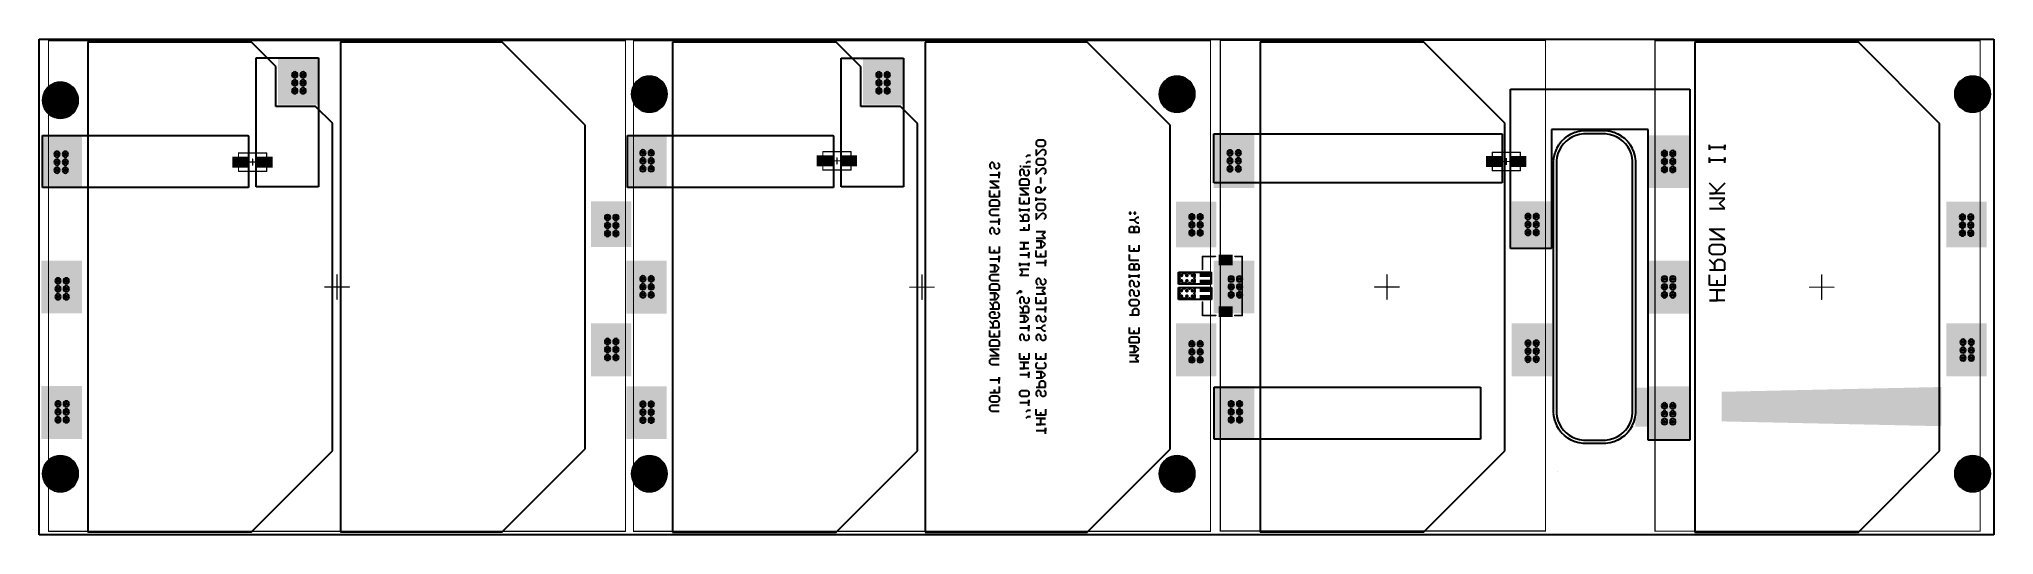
# Model space of a CAD drawing. Header units: millimetres. Extents: x 21 to 340, y 21 to 101.
import ezdxf

# ---------------------------------------------------------------- set-up
doc = ezdxf.new("R2010")
doc.units = ezdxf.units.MM
for name, color, linetype in [('BottomLayer', 5, 'Continuous'), ('BottomOverlay', 54, 'Continuous'), ('BottomPaste', 16, 'Continuous'), ('BottomSolder', 6, 'Continuous'), ('Mechanical13', 56, 'Continuous'), ('Mechanical15', 56, 'Continuous'), ('MidLayer1', 16, 'Continuous'), ('MidLayer2', 76, 'Continuous'), ('MultiLayer', 9, 'Continuous'), ('PadHoleLayer', 156, 'Continuous'), ('TopLayer', 1, 'Continuous'), ('TopOverlay', 2, 'Continuous'), ('TopPaste', 8, 'Continuous'), ('TopSolder', 216, 'Continuous'), ('ViaHoleLayer', 16, 'Continuous')]:
    doc.layers.add(name, color=color, linetype=linetype)

msp = doc.modelspace()

# ---------------------------------------------------------------- texts
at = {"layer": 'BottomOverlay', "text_generation_flag": 2}
msp.add_text('!', height=50, rotation=270, dxfattribs=at).set_placement((281.4, 32.16))

# ---------------------------------------------------------------- blocks, each defined once
blk = doc.blocks.new('B340A_13_F_B_9')
at = {"layer": 'BottomLayer'}
for points in [[(-0.75, 0.85), (-3.25, 0.85), (-0.75, -0.85), (-3.25, -0.85)], [(3.25, 0.85), (0.75, 0.85), (3.25, -0.85), (0.75, -0.85)]]:
    blk.add_solid(points, dxfattribs=at)
at = {"layer": 'BottomPaste'}
for points in [[(-0.75, 0.85), (-3.25, 0.85), (-0.75, -0.85), (-3.25, -0.85)], [(3.25, 0.85), (0.75, 0.85), (3.25, -0.85), (0.75, -0.85)]]:
    blk.add_solid(points, dxfattribs=at)
at = {"layer": 'BottomSolder'}
for points in [[(-0.7, 0.9), (-3.3, 0.9), (-0.7, -0.9), (-3.3, -0.9)], [(3.3, 0.9), (0.7, 0.9), (3.3, -0.9), (0.7, -0.9)]]:
    blk.add_solid(points, dxfattribs=at)
at = {"layer": 'Mechanical13', "const_width": 0.2}
for points in [[(-2.3, 1.5), (2.3, 1.5)], [(-2.3, -1.5), (-2.3, 1.5)], [(2.3, -1.5), (2.3, 1.5)], [(-2.3, -1.5), (2.3, -1.5)]]:
    blk.add_lwpolyline(points, dxfattribs=at)
at = {"layer": 'Mechanical13', "const_width": 0.1}
for points in [[(-2.35, 1.5, 1), (-2.25, 1.5, 1)], [(-2.35, 1.5, 1), (-2.25, 1.5, 1)], [(2.25, 1.5, 1), (2.35, 1.5, 1)], [(2.25, 1.5, 1), (2.35, 1.5, 1)], [(-2.35, -1.5, 1), (-2.25, -1.5, 1)], [(-2.35, -1.5, 1), (-2.25, -1.5, 1)], [(2.25, -1.5, 1), (2.35, -1.5, 1)], [(2.25, -1.5, 1), (2.35, -1.5, 1)]]:
    blk.add_lwpolyline(points, format="xyb", close=True, dxfattribs=at)
at = {"layer": 'Mechanical15', "const_width": 0.2}
for points in [[(-0.5, 0), (0.5, 0)], [(0, -0.5), (0, 0.5)]]:
    blk.add_lwpolyline(points, dxfattribs=at)
at = {"layer": 'Mechanical15', "const_width": 0.1}
for points in [[(-0.55, 0, 1), (-0.45, 0, 1)], [(-0.05, 0.5, 1), (0.05, 0.5, 1)], [(0.45, 0, 1), (0.55, 0, 1)], [(-0.05, -0.5, 1), (0.05, -0.5, 1)]]:
    blk.add_lwpolyline(points, format="xyb", close=True, dxfattribs=at)
blk = doc.blocks.new('B340A_13_F_B_10')
at = {"layer": 'BottomLayer'}
for points in [[(-0.75, 0.85), (-3.25, 0.85), (-0.75, -0.85), (-3.25, -0.85)], [(3.25, 0.85), (0.75, 0.85), (3.25, -0.85), (0.75, -0.85)]]:
    blk.add_solid(points, dxfattribs=at)
at = {"layer": 'BottomPaste'}
for points in [[(-0.75, 0.85), (-3.25, 0.85), (-0.75, -0.85), (-3.25, -0.85)], [(3.25, 0.85), (0.75, 0.85), (3.25, -0.85), (0.75, -0.85)]]:
    blk.add_solid(points, dxfattribs=at)
at = {"layer": 'BottomSolder'}
for points in [[(-0.7, 0.9), (-3.3, 0.9), (-0.7, -0.9), (-3.3, -0.9)], [(3.3, 0.9), (0.7, 0.9), (3.3, -0.9), (0.7, -0.9)]]:
    blk.add_solid(points, dxfattribs=at)
at = {"layer": 'Mechanical13', "const_width": 0.2}
for points in [[(-2.3, 1.5), (2.3, 1.5)], [(-2.3, -1.5), (-2.3, 1.5)], [(2.3, -1.5), (2.3, 1.5)], [(-2.3, -1.5), (2.3, -1.5)]]:
    blk.add_lwpolyline(points, dxfattribs=at)
at = {"layer": 'Mechanical13', "const_width": 0.1}
for points in [[(-2.35, 1.5, 1), (-2.25, 1.5, 1)], [(-2.35, 1.5, 1), (-2.25, 1.5, 1)], [(2.25, 1.5, 1), (2.35, 1.5, 1)], [(2.25, 1.5, 1), (2.35, 1.5, 1)], [(-2.35, -1.5, 1), (-2.25, -1.5, 1)], [(-2.35, -1.5, 1), (-2.25, -1.5, 1)], [(2.25, -1.5, 1), (2.35, -1.5, 1)], [(2.25, -1.5, 1), (2.35, -1.5, 1)]]:
    blk.add_lwpolyline(points, format="xyb", close=True, dxfattribs=at)
at = {"layer": 'Mechanical15', "const_width": 0.2}
for points in [[(-0.5, 0), (0.5, 0)], [(0, -0.5), (0, 0.5)]]:
    blk.add_lwpolyline(points, dxfattribs=at)
at = {"layer": 'Mechanical15', "const_width": 0.1}
for points in [[(-0.55, 0, 1), (-0.45, 0, 1)], [(-0.05, 0.5, 1), (0.05, 0.5, 1)], [(0.45, 0, 1), (0.55, 0, 1)], [(-0.05, -0.5, 1), (0.05, -0.5, 1)]]:
    blk.add_lwpolyline(points, format="xyb", close=True, dxfattribs=at)
blk = doc.blocks.new('B340A_13_F_B_11')
at = {"layer": 'BottomLayer'}
for points in [[(-0.75, 0.85), (-3.25, 0.85), (-0.75, -0.85), (-3.25, -0.85)], [(3.25, 0.85), (0.75, 0.85), (3.25, -0.85), (0.75, -0.85)]]:
    blk.add_solid(points, dxfattribs=at)
at = {"layer": 'BottomPaste'}
for points in [[(-0.75, 0.85), (-3.25, 0.85), (-0.75, -0.85), (-3.25, -0.85)], [(3.25, 0.85), (0.75, 0.85), (3.25, -0.85), (0.75, -0.85)]]:
    blk.add_solid(points, dxfattribs=at)
at = {"layer": 'BottomSolder'}
for points in [[(-0.7, 0.9), (-3.3, 0.9), (-0.7, -0.9), (-3.3, -0.9)], [(3.3, 0.9), (0.7, 0.9), (3.3, -0.9), (0.7, -0.9)]]:
    blk.add_solid(points, dxfattribs=at)
at = {"layer": 'Mechanical13', "const_width": 0.2}
for points in [[(-2.3, 1.5), (2.3, 1.5)], [(-2.3, -1.5), (-2.3, 1.5)], [(2.3, -1.5), (2.3, 1.5)], [(-2.3, -1.5), (2.3, -1.5)]]:
    blk.add_lwpolyline(points, dxfattribs=at)
at = {"layer": 'Mechanical13', "const_width": 0.1}
for points in [[(-2.35, 1.5, 1), (-2.25, 1.5, 1)], [(-2.35, 1.5, 1), (-2.25, 1.5, 1)], [(2.25, 1.5, 1), (2.35, 1.5, 1)], [(2.25, 1.5, 1), (2.35, 1.5, 1)], [(-2.35, -1.5, 1), (-2.25, -1.5, 1)], [(-2.35, -1.5, 1), (-2.25, -1.5, 1)], [(2.25, -1.5, 1), (2.35, -1.5, 1)], [(2.25, -1.5, 1), (2.35, -1.5, 1)]]:
    blk.add_lwpolyline(points, format="xyb", close=True, dxfattribs=at)
at = {"layer": 'Mechanical15', "const_width": 0.2}
for points in [[(-0.5, 0), (0.5, 0)], [(0, -0.5), (0, 0.5)]]:
    blk.add_lwpolyline(points, dxfattribs=at)
at = {"layer": 'Mechanical15', "const_width": 0.1}
for points in [[(-0.55, 0, 1), (-0.45, 0, 1)], [(-0.05, 0.5, 1), (0.05, 0.5, 1)], [(0.45, 0, 1), (0.55, 0, 1)], [(-0.05, -0.5, 1), (0.05, -0.5, 1)]]:
    blk.add_lwpolyline(points, format="xyb", close=True, dxfattribs=at)
blk = doc.blocks.new('3G30A_12')
at = {"layer": 'Mechanical13', "const_width": 0.2}
for points in [[(39.87, 49.9), (-40.27, 49.9)], [(-40.27, -3.25), (-40.27, 49.9)], [(39.87, -3.25), (39.87, 49.9)], [(39.87, -3.25), (-40.27, -3.25)]]:
    blk.add_lwpolyline(points, dxfattribs=at)
at = {"layer": 'Mechanical13', "const_width": 0.1}
for points in [[(-40.32, 49.9, 1), (-40.22, 49.9, 1)], [(-40.32, 49.9, 1), (-40.22, 49.9, 1)], [(39.82, 49.9, 1), (39.92, 49.9, 1)], [(39.82, 49.9, 1), (39.92, 49.9, 1)], [(-40.32, -3.25, 1), (-40.22, -3.25, 1)], [(-40.32, -3.25, 1), (-40.22, -3.25, 1)], [(39.82, -3.25, 1), (39.92, -3.25, 1)], [(39.82, -3.25, 1), (39.92, -3.25, 1)]]:
    blk.add_lwpolyline(points, format="xyb", close=True, dxfattribs=at)
at = {"layer": 'Mechanical15', "const_width": 0.2}
for points in [[(0, 22), (0, 26)], [(2, 24), (-2, 24)]]:
    blk.add_lwpolyline(points, dxfattribs=at)
at = {"layer": 'Mechanical15', "const_width": 0.1}
for points in [[(-0.05, 26, 1), (0.05, 26, 1)], [(-2.05, 24, 1), (-1.95, 24, 1)], [(1.95, 24, 1), (2.05, 24, 1)], [(-0.05, 22, 1), (0.05, 22, 1)]]:
    blk.add_lwpolyline(points, format="xyb", close=True, dxfattribs=at)
at = {"layer": 'PadHoleLayer'}
for points in [[(-10.25, 47.65), (-10.25, 47.65), (-10.25, 47.65), (-10.25, 47.65)], [(10.25, 47.65), (10.25, 47.65), (10.25, 47.65), (10.25, 47.65)], [(-20.5, -1), (-20.5, -1), (-20.5, -1), (-20.5, -1)], [(0, -1), (0, -1), (0, -1), (0, -1)], [(20.5, -1), (20.5, -1), (20.5, -1), (20.5, -1)]]:
    blk.add_lwpolyline(points, close=True, dxfattribs=at)
at = {"layer": 'TopLayer'}
for p, q in [((-26.75, 43.25), (-40, 30)), ((26.75, 43.25), (-26.75, 43.25)), ((40, 30), (26.75, 43.25)), ((-40, 30), (-40, 3.25)), ((40, 3.25), (40, 30)), ((-40, 3.25), (40, 3.25))]:
    blk.add_line(p, q, dxfattribs=at)
for points in [[(-6.58, 50.9), (-13.92, 50.9), (-6.58, 44.4), (-13.92, 44.4)], [(14.52, 50.9), (5.98, 50.9), (14.52, 44.4), (5.98, 44.4)], [(-16.23, 2.25), (-24.77, 2.25), (-16.23, -4.25), (-24.77, -4.25)], [(4.27, 2.25), (-4.27, 2.25), (4.27, -4.25), (-4.27, -4.25)], [(24.77, 2.25), (16.23, 2.25), (24.77, -4.25), (16.23, -4.25)]]:
    blk.add_solid(points, dxfattribs=at)
at = {"layer": 'TopOverlay', "const_width": 0.2}
for points in [[(-40, 30), (-26.75, 43.25)], [(26.75, 43.25), (-26.75, 43.25)], [(40, 30), (26.75, 43.25)], [(-40, 3.25), (-40, 30)], [(40, 3.25), (40, 30)], [(40, 3.25), (40, 29.7)], [(40, 3.25), (-40, 3.25)]]:
    blk.add_lwpolyline(points, dxfattribs=at)
at = {"layer": 'TopOverlay', "const_width": 0.1}
for points in [[(-26.8, 43.25, 1), (-26.7, 43.25, 1)], [(-26.8, 43.25, 1), (-26.7, 43.25, 1)], [(26.7, 43.25, 1), (26.8, 43.25, 1)], [(26.7, 43.25, 1), (26.8, 43.25, 1)], [(-40.05, 30, 1), (-39.95, 30, 1)], [(-40.05, 30, 1), (-39.95, 30, 1)], [(39.95, 30, 1), (40.05, 30, 1)], [(39.95, 30, 1), (40.05, 30, 1)], [(39.95, 29.7, 1), (40.05, 29.7, 1)], [(-40.05, 3.25, 1), (-39.95, 3.25, 1)], [(-40.05, 3.25, 1), (-39.95, 3.25, 1)], [(39.95, 3.25, 1), (40.05, 3.25, 1)], [(39.95, 3.25, 1), (40.05, 3.25, 1)], [(39.95, 3.25, 1), (40.05, 3.25, 1)]]:
    blk.add_lwpolyline(points, format="xyb", close=True, dxfattribs=at)
at = {"layer": 'TopPaste'}
for points in [[(-6.58, 50.9), (-13.92, 50.9), (-6.58, 44.4), (-13.92, 44.4)], [(14.52, 50.9), (5.98, 50.9), (14.52, 44.4), (5.98, 44.4)], [(-16.23, 2.25), (-24.77, 2.25), (-16.23, -4.25), (-24.77, -4.25)], [(4.27, 2.25), (-4.27, 2.25), (4.27, -4.25), (-4.27, -4.25)], [(24.77, 2.25), (16.23, 2.25), (24.77, -4.25), (16.23, -4.25)]]:
    blk.add_solid(points, dxfattribs=at)
at = {"layer": 'TopSolder'}
for points in [[(-6.52, 50.95), (-13.98, 50.95), (-6.52, 44.35), (-13.98, 44.35)], [(14.57, 50.95), (5.93, 50.95), (14.57, 44.35), (5.93, 44.35)], [(-16.18, 2.3), (-24.82, 2.3), (-16.18, -4.3), (-24.82, -4.3)], [(4.32, 2.3), (-4.32, 2.3), (4.32, -4.3), (-4.32, -4.3)], [(24.82, 2.3), (16.18, 2.3), (24.82, -4.3), (16.18, -4.3)]]:
    blk.add_solid(points, dxfattribs=at)
blk = doc.blocks.new('3G30A_13')
at = {"layer": 'Mechanical13', "const_width": 0.2}
for points in [[(39.87, 49.9), (-40.27, 49.9)], [(-40.27, -3.25), (-40.27, 49.9)], [(39.87, -3.25), (39.87, 49.9)], [(39.87, -3.25), (-40.27, -3.25)]]:
    blk.add_lwpolyline(points, dxfattribs=at)
at = {"layer": 'Mechanical13', "const_width": 0.1}
for points in [[(-40.32, 49.9, 1), (-40.22, 49.9, 1)], [(-40.32, 49.9, 1), (-40.22, 49.9, 1)], [(39.82, 49.9, 1), (39.92, 49.9, 1)], [(39.82, 49.9, 1), (39.92, 49.9, 1)], [(-40.32, -3.25, 1), (-40.22, -3.25, 1)], [(-40.32, -3.25, 1), (-40.22, -3.25, 1)], [(39.82, -3.25, 1), (39.92, -3.25, 1)], [(39.82, -3.25, 1), (39.92, -3.25, 1)]]:
    blk.add_lwpolyline(points, format="xyb", close=True, dxfattribs=at)
at = {"layer": 'Mechanical15', "const_width": 0.2}
for points in [[(0, 22), (0, 26)], [(2, 24), (-2, 24)]]:
    blk.add_lwpolyline(points, dxfattribs=at)
at = {"layer": 'Mechanical15', "const_width": 0.1}
for points in [[(-0.05, 26, 1), (0.05, 26, 1)], [(-2.05, 24, 1), (-1.95, 24, 1)], [(1.95, 24, 1), (2.05, 24, 1)], [(-0.05, 22, 1), (0.05, 22, 1)]]:
    blk.add_lwpolyline(points, format="xyb", close=True, dxfattribs=at)
at = {"layer": 'PadHoleLayer'}
for points in [[(-10.25, 47.65), (-10.25, 47.65), (-10.25, 47.65), (-10.25, 47.65)], [(10.25, 47.65), (10.25, 47.65), (10.25, 47.65), (10.25, 47.65)], [(-20.5, -1), (-20.5, -1), (-20.5, -1), (-20.5, -1)], [(0, -1), (0, -1), (0, -1), (0, -1)], [(20.5, -1), (20.5, -1), (20.5, -1), (20.5, -1)]]:
    blk.add_lwpolyline(points, close=True, dxfattribs=at)
at = {"layer": 'TopLayer'}
for p, q in [((-26.75, 43.25), (-40, 30)), ((26.75, 43.25), (-26.75, 43.25)), ((40, 30), (26.75, 43.25)), ((-40, 30), (-40, 3.25)), ((40, 3.25), (40, 30)), ((-40, 3.25), (40, 3.25))]:
    blk.add_line(p, q, dxfattribs=at)
for points in [[(-6.58, 50.9), (-13.92, 50.9), (-6.58, 44.4), (-13.92, 44.4)], [(14.52, 50.9), (5.98, 50.9), (14.52, 44.4), (5.98, 44.4)], [(-16.23, 2.25), (-24.77, 2.25), (-16.23, -4.25), (-24.77, -4.25)], [(4.27, 2.25), (-4.27, 2.25), (4.27, -4.25), (-4.27, -4.25)], [(24.77, 2.25), (16.23, 2.25), (24.77, -4.25), (16.23, -4.25)]]:
    blk.add_solid(points, dxfattribs=at)
at = {"layer": 'TopOverlay', "const_width": 0.2}
for points in [[(-40, 30), (-26.75, 43.25)], [(26.75, 43.25), (-26.75, 43.25)], [(40, 30), (26.75, 43.25)], [(-40, 3.25), (-40, 30)], [(40, 3.25), (40, 30)], [(40, 3.25), (40, 29.7)], [(40, 3.25), (-40, 3.25)]]:
    blk.add_lwpolyline(points, dxfattribs=at)
at = {"layer": 'TopOverlay', "const_width": 0.1}
for points in [[(-26.8, 43.25, 1), (-26.7, 43.25, 1)], [(-26.8, 43.25, 1), (-26.7, 43.25, 1)], [(26.7, 43.25, 1), (26.8, 43.25, 1)], [(26.7, 43.25, 1), (26.8, 43.25, 1)], [(-40.05, 30, 1), (-39.95, 30, 1)], [(-40.05, 30, 1), (-39.95, 30, 1)], [(39.95, 30, 1), (40.05, 30, 1)], [(39.95, 30, 1), (40.05, 30, 1)], [(39.95, 29.7, 1), (40.05, 29.7, 1)], [(-40.05, 3.25, 1), (-39.95, 3.25, 1)], [(-40.05, 3.25, 1), (-39.95, 3.25, 1)], [(39.95, 3.25, 1), (40.05, 3.25, 1)], [(39.95, 3.25, 1), (40.05, 3.25, 1)], [(39.95, 3.25, 1), (40.05, 3.25, 1)]]:
    blk.add_lwpolyline(points, format="xyb", close=True, dxfattribs=at)
at = {"layer": 'TopPaste'}
for points in [[(-6.58, 50.9), (-13.92, 50.9), (-6.58, 44.4), (-13.92, 44.4)], [(14.52, 50.9), (5.98, 50.9), (14.52, 44.4), (5.98, 44.4)], [(-16.23, 2.25), (-24.77, 2.25), (-16.23, -4.25), (-24.77, -4.25)], [(4.27, 2.25), (-4.27, 2.25), (4.27, -4.25), (-4.27, -4.25)], [(24.77, 2.25), (16.23, 2.25), (24.77, -4.25), (16.23, -4.25)]]:
    blk.add_solid(points, dxfattribs=at)
at = {"layer": 'TopSolder'}
for points in [[(-6.52, 50.95), (-13.98, 50.95), (-6.52, 44.35), (-13.98, 44.35)], [(14.57, 50.95), (5.93, 50.95), (14.57, 44.35), (5.93, 44.35)], [(-16.18, 2.3), (-24.82, 2.3), (-16.18, -4.3), (-24.82, -4.3)], [(4.32, 2.3), (-4.32, 2.3), (4.32, -4.3), (-4.32, -4.3)], [(24.82, 2.3), (16.18, 2.3), (24.82, -4.3), (16.18, -4.3)]]:
    blk.add_solid(points, dxfattribs=at)
blk = doc.blocks.new('3G30A_2C_14')
at = {"layer": 'Mechanical13', "const_width": 0.2}
for points in [[(-40.25, -3.15), (-40.25, 91.15)], [(39.9, 91.15), (-40.25, 91.15)], [(39.9, -3.15), (39.9, 91.15)], [(39.9, -3.15), (-40.25, -3.15)]]:
    blk.add_lwpolyline(points, dxfattribs=at)
at = {"layer": 'Mechanical13', "const_width": 0.1}
for points in [[(-40.3, 91.15, 1), (-40.2, 91.15, 1)], [(-40.3, 91.15, 1), (-40.2, 91.15, 1)], [(39.85, 91.15, 1), (39.95, 91.15, 1)], [(39.85, 91.15, 1), (39.95, 91.15, 1)], [(-40.3, -3.15, 1), (-40.2, -3.15, 1)], [(-40.3, -3.15, 1), (-40.2, -3.15, 1)], [(39.85, -3.15, 1), (39.95, -3.15, 1)], [(39.85, -3.15, 1), (39.95, -3.15, 1)]]:
    blk.add_lwpolyline(points, format="xyb", close=True, dxfattribs=at)
at = {"layer": 'Mechanical15', "const_width": 0.2}
for points in [[(0, 42), (0, 46)], [(2, 44), (-2, 44)]]:
    blk.add_lwpolyline(points, dxfattribs=at)
at = {"layer": 'Mechanical15', "const_width": 0.1}
for points in [[(-0.05, 46, 1), (0.05, 46, 1)], [(-2.05, 44, 1), (-1.95, 44, 1)], [(-0.05, 42, 1), (0.05, 42, 1)], [(1.95, 44, 1), (2.05, 44, 1)]]:
    blk.add_lwpolyline(points, format="xyb", close=True, dxfattribs=at)
at = {"layer": 'PadHoleLayer'}
for points in [[(-10.25, 88.8), (-10.25, 88.8), (-10.25, 88.8), (-10.25, 88.8)], [(10.25, 88.8), (10.25, 88.8), (10.25, 88.8), (10.25, 88.8)], [(-33.52, 37.65), (-33.52, 37.65), (-33.52, 37.65), (-33.52, 37.65)], [(-20.5, -1), (-20.5, -1), (-20.5, -1), (-20.5, -1)], [(0, -1), (0, -1), (0, -1), (0, -1)], [(20.5, -1), (20.5, -1), (20.5, -1), (20.5, -1)]]:
    blk.add_lwpolyline(points, close=True, dxfattribs=at)
at = {"layer": 'TopLayer'}
for p, q in [((-26.45, 84.55), (-40, 71)), ((26.45, 84.55), (-26.45, 84.55)), ((40, 71), (26.45, 84.55)), ((-40, 71), (-40, 44.55)), ((40, 44.55), (40, 71)), ((-40, 44.55), (40, 44.55)), ((-26.75, 43.25), (-29.5, 40.5)), ((26.75, 43.25), (-26.75, 43.25)), ((40, 30), (26.75, 43.25)), ((-29.5, 40.5), (-29.5, 34)), ((-36, 34), (-40, 30)), ((-29.5, 34), (-36, 34)), ((-40, 30), (-40, 3.25)), ((40, 3.25), (40, 30)), ((-40, 3.25), (40, 3.25))]:
    blk.add_line(p, q, dxfattribs=at)
for points in [[(-6.58, 92.05), (-13.92, 92.05), (-6.58, 85.55), (-13.92, 85.55)], [(14.52, 92.05), (5.98, 92.05), (14.52, 85.55), (5.98, 85.55)], [(-29.84, 40.9), (-37.19, 40.9), (-29.84, 34.4), (-37.19, 34.4)], [(-16.23, 2.25), (-24.77, 2.25), (-16.23, -4.25), (-24.77, -4.25)], [(4.27, 2.25), (-4.27, 2.25), (4.27, -4.25), (-4.27, -4.25)], [(24.77, 2.25), (16.23, 2.25), (24.77, -4.25), (16.23, -4.25)]]:
    blk.add_solid(points, dxfattribs=at)
at = {"layer": 'TopOverlay', "const_width": 0.2}
for points in [[(-40, 71), (-26.45, 84.55)], [(26.45, 84.55), (-26.45, 84.55)], [(40, 71), (26.45, 84.55)], [(-40, 44.55), (-40, 71)], [(40, 44.55), (40, 71)], [(40, 44.55), (-40, 44.55)], [(-29.5, 40.5), (-26.75, 43.25)], [(26.75, 43.25), (-26.75, 43.25)], [(40, 30), (26.75, 43.25)], [(-40, 30), (-36, 34)], [(-40, 3.25), (-40, 30)], [(40, 3.25), (40, 30)], [(40, 3.25), (-40, 3.25)]]:
    blk.add_lwpolyline(points, dxfattribs=at)
at = {"layer": 'TopOverlay', "const_width": 0.1}
for points in [[(-26.5, 84.55, 1), (-26.4, 84.55, 1)], [(-26.5, 84.55, 1), (-26.4, 84.55, 1)], [(26.4, 84.55, 1), (26.5, 84.55, 1)], [(26.4, 84.55, 1), (26.5, 84.55, 1)], [(-40.05, 71, 1), (-39.95, 71, 1)], [(-40.05, 71, 1), (-39.95, 71, 1)], [(39.95, 71, 1), (40.05, 71, 1)], [(39.95, 71, 1), (40.05, 71, 1)], [(-40.05, 44.55, 1), (-39.95, 44.55, 1)], [(-40.05, 44.55, 1), (-39.95, 44.55, 1)], [(-26.8, 43.25, 1), (-26.7, 43.25, 1)], [(-26.8, 43.25, 1), (-26.7, 43.25, 1)], [(26.7, 43.25, 1), (26.8, 43.25, 1)], [(26.7, 43.25, 1), (26.8, 43.25, 1)], [(39.95, 44.55, 1), (40.05, 44.55, 1)], [(39.95, 44.55, 1), (40.05, 44.55, 1)], [(-29.55, 40.5, 1), (-29.45, 40.5, 1)], [(-36.05, 34, 1), (-35.95, 34, 1)], [(-40.05, 30, 1), (-39.95, 30, 1)], [(-40.05, 30, 1), (-39.95, 30, 1)], [(39.95, 30, 1), (40.05, 30, 1)], [(39.95, 30, 1), (40.05, 30, 1)], [(-40.05, 3.25, 1), (-39.95, 3.25, 1)], [(-40.05, 3.25, 1), (-39.95, 3.25, 1)], [(39.95, 3.25, 1), (40.05, 3.25, 1)], [(39.95, 3.25, 1), (40.05, 3.25, 1)]]:
    blk.add_lwpolyline(points, format="xyb", close=True, dxfattribs=at)
at = {"layer": 'TopPaste'}
for points in [[(-6.58, 92.05), (-13.92, 92.05), (-6.58, 85.55), (-13.92, 85.55)], [(14.52, 92.05), (5.98, 92.05), (14.52, 85.55), (5.98, 85.55)], [(-29.84, 40.9), (-37.19, 40.9), (-29.84, 34.4), (-37.19, 34.4)], [(-16.23, 2.25), (-24.77, 2.25), (-16.23, -4.25), (-24.77, -4.25)], [(4.27, 2.25), (-4.27, 2.25), (4.27, -4.25), (-4.27, -4.25)], [(24.77, 2.25), (16.23, 2.25), (24.77, -4.25), (16.23, -4.25)]]:
    blk.add_solid(points, dxfattribs=at)
at = {"layer": 'TopSolder'}
for points in [[(-6.52, 92.1), (-13.98, 92.1), (-6.52, 85.5), (-13.98, 85.5)], [(14.57, 92.1), (5.93, 92.1), (14.57, 85.5), (5.93, 85.5)], [(-29.79, 40.95), (-37.25, 40.95), (-29.79, 34.35), (-37.25, 34.35)], [(-16.18, 2.3), (-24.82, 2.3), (-16.18, -4.3), (-24.82, -4.3)], [(4.32, 2.3), (-4.32, 2.3), (4.32, -4.3), (-4.32, -4.3)], [(24.82, 2.3), (16.18, 2.3), (24.82, -4.3), (16.18, -4.3)]]:
    blk.add_solid(points, dxfattribs=at)
blk = doc.blocks.new('3G30A_2C_15')
at = {"layer": 'Mechanical13', "const_width": 0.2}
for points in [[(-40.25, -3.15), (-40.25, 91.15)], [(39.9, 91.15), (-40.25, 91.15)], [(39.9, -3.15), (39.9, 91.15)], [(39.9, -3.15), (-40.25, -3.15)]]:
    blk.add_lwpolyline(points, dxfattribs=at)
at = {"layer": 'Mechanical13', "const_width": 0.1}
for points in [[(-40.3, 91.15, 1), (-40.2, 91.15, 1)], [(-40.3, 91.15, 1), (-40.2, 91.15, 1)], [(39.85, 91.15, 1), (39.95, 91.15, 1)], [(39.85, 91.15, 1), (39.95, 91.15, 1)], [(-40.3, -3.15, 1), (-40.2, -3.15, 1)], [(-40.3, -3.15, 1), (-40.2, -3.15, 1)], [(39.85, -3.15, 1), (39.95, -3.15, 1)], [(39.85, -3.15, 1), (39.95, -3.15, 1)]]:
    blk.add_lwpolyline(points, format="xyb", close=True, dxfattribs=at)
at = {"layer": 'Mechanical15', "const_width": 0.2}
for points in [[(0, 42), (0, 46)], [(2, 44), (-2, 44)]]:
    blk.add_lwpolyline(points, dxfattribs=at)
at = {"layer": 'Mechanical15', "const_width": 0.1}
for points in [[(-0.05, 46, 1), (0.05, 46, 1)], [(-2.05, 44, 1), (-1.95, 44, 1)], [(-0.05, 42, 1), (0.05, 42, 1)], [(1.95, 44, 1), (2.05, 44, 1)]]:
    blk.add_lwpolyline(points, format="xyb", close=True, dxfattribs=at)
at = {"layer": 'PadHoleLayer'}
for points in [[(-10.25, 88.8), (-10.25, 88.8), (-10.25, 88.8), (-10.25, 88.8)], [(10.25, 88.8), (10.25, 88.8), (10.25, 88.8), (10.25, 88.8)], [(-33.52, 37.65), (-33.52, 37.65), (-33.52, 37.65), (-33.52, 37.65)], [(-20.5, -1), (-20.5, -1), (-20.5, -1), (-20.5, -1)], [(0, -1), (0, -1), (0, -1), (0, -1)], [(20.5, -1), (20.5, -1), (20.5, -1), (20.5, -1)]]:
    blk.add_lwpolyline(points, close=True, dxfattribs=at)
at = {"layer": 'TopLayer'}
for p, q in [((-26.45, 84.55), (-40, 71)), ((26.45, 84.55), (-26.45, 84.55)), ((40, 71), (26.45, 84.55)), ((-40, 71), (-40, 44.55)), ((40, 44.55), (40, 71)), ((-40, 44.55), (40, 44.55)), ((-26.75, 43.25), (-29.5, 40.5)), ((26.75, 43.25), (-26.75, 43.25)), ((40, 30), (26.75, 43.25)), ((-29.5, 40.5), (-29.5, 34)), ((-36, 34), (-40, 30)), ((-29.5, 34), (-36, 34)), ((-40, 30), (-40, 3.25)), ((40, 3.25), (40, 30)), ((-40, 3.25), (40, 3.25))]:
    blk.add_line(p, q, dxfattribs=at)
for points in [[(-6.58, 92.05), (-13.92, 92.05), (-6.58, 85.55), (-13.92, 85.55)], [(14.52, 92.05), (5.98, 92.05), (14.52, 85.55), (5.98, 85.55)], [(-29.84, 40.9), (-37.19, 40.9), (-29.84, 34.4), (-37.19, 34.4)], [(-16.23, 2.25), (-24.77, 2.25), (-16.23, -4.25), (-24.77, -4.25)], [(4.27, 2.25), (-4.27, 2.25), (4.27, -4.25), (-4.27, -4.25)], [(24.77, 2.25), (16.23, 2.25), (24.77, -4.25), (16.23, -4.25)]]:
    blk.add_solid(points, dxfattribs=at)
at = {"layer": 'TopOverlay', "const_width": 0.2}
for points in [[(-40, 71), (-26.45, 84.55)], [(26.45, 84.55), (-26.45, 84.55)], [(40, 71), (26.45, 84.55)], [(-40, 44.55), (-40, 71)], [(40, 44.55), (40, 71)], [(40, 44.55), (-40, 44.55)], [(-29.5, 40.5), (-26.75, 43.25)], [(26.75, 43.25), (-26.75, 43.25)], [(40, 30), (26.75, 43.25)], [(-40, 30), (-36, 34)], [(-40, 3.25), (-40, 30)], [(40, 3.25), (40, 30)], [(40, 3.25), (-40, 3.25)]]:
    blk.add_lwpolyline(points, dxfattribs=at)
at = {"layer": 'TopOverlay', "const_width": 0.1}
for points in [[(-26.5, 84.55, 1), (-26.4, 84.55, 1)], [(-26.5, 84.55, 1), (-26.4, 84.55, 1)], [(26.4, 84.55, 1), (26.5, 84.55, 1)], [(26.4, 84.55, 1), (26.5, 84.55, 1)], [(-40.05, 71, 1), (-39.95, 71, 1)], [(-40.05, 71, 1), (-39.95, 71, 1)], [(39.95, 71, 1), (40.05, 71, 1)], [(39.95, 71, 1), (40.05, 71, 1)], [(-40.05, 44.55, 1), (-39.95, 44.55, 1)], [(-40.05, 44.55, 1), (-39.95, 44.55, 1)], [(-26.8, 43.25, 1), (-26.7, 43.25, 1)], [(-26.8, 43.25, 1), (-26.7, 43.25, 1)], [(26.7, 43.25, 1), (26.8, 43.25, 1)], [(26.7, 43.25, 1), (26.8, 43.25, 1)], [(39.95, 44.55, 1), (40.05, 44.55, 1)], [(39.95, 44.55, 1), (40.05, 44.55, 1)], [(-29.55, 40.5, 1), (-29.45, 40.5, 1)], [(-36.05, 34, 1), (-35.95, 34, 1)], [(-40.05, 30, 1), (-39.95, 30, 1)], [(-40.05, 30, 1), (-39.95, 30, 1)], [(39.95, 30, 1), (40.05, 30, 1)], [(39.95, 30, 1), (40.05, 30, 1)], [(-40.05, 3.25, 1), (-39.95, 3.25, 1)], [(-40.05, 3.25, 1), (-39.95, 3.25, 1)], [(39.95, 3.25, 1), (40.05, 3.25, 1)], [(39.95, 3.25, 1), (40.05, 3.25, 1)]]:
    blk.add_lwpolyline(points, format="xyb", close=True, dxfattribs=at)
at = {"layer": 'TopPaste'}
for points in [[(-6.58, 92.05), (-13.92, 92.05), (-6.58, 85.55), (-13.92, 85.55)], [(14.52, 92.05), (5.98, 92.05), (14.52, 85.55), (5.98, 85.55)], [(-29.84, 40.9), (-37.19, 40.9), (-29.84, 34.4), (-37.19, 34.4)], [(-16.23, 2.25), (-24.77, 2.25), (-16.23, -4.25), (-24.77, -4.25)], [(4.27, 2.25), (-4.27, 2.25), (4.27, -4.25), (-4.27, -4.25)], [(24.77, 2.25), (16.23, 2.25), (24.77, -4.25), (16.23, -4.25)]]:
    blk.add_solid(points, dxfattribs=at)
at = {"layer": 'TopSolder'}
for points in [[(-6.52, 92.1), (-13.98, 92.1), (-6.52, 85.5), (-13.98, 85.5)], [(14.57, 92.1), (5.93, 92.1), (14.57, 85.5), (5.93, 85.5)], [(-29.79, 40.95), (-37.25, 40.95), (-29.79, 34.35), (-37.25, 34.35)], [(-16.18, 2.3), (-24.82, 2.3), (-16.18, -4.3), (-24.82, -4.3)], [(4.32, 2.3), (-4.32, 2.3), (4.32, -4.3), (-4.32, -4.3)], [(24.82, 2.3), (16.18, 2.3), (24.82, -4.3), (16.18, -4.3)]]:
    blk.add_solid(points, dxfattribs=at)
blk = doc.blocks.new('DF13A_4P_1_25H_51__B_16')
at = {"layer": 'BottomLayer'}
for points in [[(-0.97, 1.06), (-0.28, 1.06), (-0.97, 2.86), (-0.28, 2.86)], [(0.28, 1.06), (0.97, 1.06), (0.28, 2.86), (0.97, 2.86)], [(1.53, 1.06), (2.22, 1.06), (1.53, 2.86), (2.22, 2.86)], [(2.78, 1.06), (3.47, 1.06), (2.78, 2.86), (3.47, 2.86)], [(-3.77, -0.24), (-3.77, -2.44), (-2.18, -0.24), (-2.18, -2.44)], [(4.68, -0.24), (4.68, -2.44), (6.27, -0.24), (6.27, -2.44)]]:
    blk.add_solid(points, dxfattribs=at)
at = {"layer": 'BottomOverlay', "const_width": 0.254}
for points in [[(-3.58, 2.46), (-1.4, 2.46)], [(-3.58, 2.46), (-3.58, 0.27)], [(3.94, 2.46), (6.06, 2.46)], [(6.06, 2.46), (6.06, 0.34)], [(-3.61, -2.81), (-3.61, -4.04)], [(6.06, -2.85), (6.06, -4.04)], [(-3.61, -4.04), (6.06, -4.04)]]:
    blk.add_lwpolyline(points, dxfattribs=at)
at = {"layer": 'BottomOverlay', "const_width": 0.127}
for points in [[(-3.64, 2.46, 1), (-3.52, 2.46, 1)], [(-3.64, 2.46, 1), (-3.52, 2.46, 1)], [(-3.64, 0.27, 1), (-3.52, 0.27, 1)], [(-1.47, 2.46, 1), (-1.34, 2.46, 1)], [(3.87, 2.46, 1), (4, 2.46, 1)], [(6, 2.46, 1), (6.13, 2.46, 1)], [(6, 2.46, 1), (6.13, 2.46, 1)], [(6, 0.34, 1), (6.13, 0.34, 1)], [(-3.67, -2.81, 1), (-3.54, -2.81, 1)], [(6, -2.85, 1), (6.13, -2.85, 1)], [(-3.67, -4.04, 1), (-3.54, -4.04, 1)], [(-3.67, -4.04, 1), (-3.54, -4.04, 1)], [(6, -4.04, 1), (6.13, -4.04, 1)], [(6, -4.04, 1), (6.13, -4.04, 1)]]:
    blk.add_lwpolyline(points, format="xyb", close=True, dxfattribs=at)
at = {"layer": 'BottomPaste'}
for points in [[(-0.97, 1.06), (-0.28, 1.06), (-0.97, 2.86), (-0.28, 2.86)], [(0.28, 1.06), (0.97, 1.06), (0.28, 2.86), (0.97, 2.86)], [(1.53, 1.06), (2.22, 1.06), (1.53, 2.86), (2.22, 2.86)], [(2.78, 1.06), (3.47, 1.06), (2.78, 2.86), (3.47, 2.86)], [(-3.77, -0.24), (-3.77, -2.44), (-2.18, -0.24), (-2.18, -2.44)], [(4.68, -0.24), (4.68, -2.44), (6.27, -0.24), (6.27, -2.44)]]:
    blk.add_solid(points, dxfattribs=at)
at = {"layer": 'BottomSolder'}
for points in [[(-1.03, 1.01), (-0.22, 1.01), (-1.03, 2.91), (-0.22, 2.91)], [(0.22, 1.01), (1.03, 1.01), (0.22, 2.91), (1.03, 2.91)], [(1.47, 1.01), (2.28, 1.01), (1.47, 2.91), (2.28, 2.91)], [(2.72, 1.01), (3.53, 1.01), (2.72, 2.91), (3.53, 2.91)], [(-3.83, -0.19), (-3.83, -2.5), (-2.12, -0.19), (-2.12, -2.5)], [(4.62, -0.19), (4.62, -2.5), (6.33, -0.19), (6.33, -2.5)]]:
    blk.add_solid(points, dxfattribs=at)

# ---------------------------------------------------------------- linework, layer by layer
at = {"layer": 'BottomLayer'}
for p, q in [((56, 77.37), (56, 98.42)), ((56, 98.42), (66.17, 98.42)), ((66.17, 98.42), (66.17, 77.37)), ((151.6, 77.35), (151.6, 98.4)), ((151.6, 98.4), (161.77, 98.4)), ((161.77, 98.4), (161.77, 77.35)), ((261, 93.3), (290.3, 93.3)), ((261, 67.3), (261, 93.3)), ((290.3, 93.3), (290.3, 36)), ((283.5, 86.7), (267.7, 86.7)), ((267.7, 86.7), (267.7, 67.3)), ((283.5, 36), (283.5, 86.7)), ((21.05, 85.77), (54.62, 85.77)), ((21.05, 77.29), (21.05, 85.77)), ((54.62, 85.77), (54.73, 85.7)), ((54.73, 85.7), (54.73, 77.27)), ((116.65, 85.75), (150.22, 85.75)), ((116.65, 77.26), (116.65, 85.75)), ((150.22, 85.75), (150.33, 85.67)), ((150.33, 85.67), (150.33, 77.25)), ((212.5, 86), (259.6, 86)), ((212.5, 78), (212.5, 86)), ((259.6, 86), (259.6, 78)), ((21.08, 77.27), (21.05, 77.29)), ((54.73, 77.27), (21.08, 77.27)), ((66.17, 77.37), (56, 77.37)), ((116.68, 77.25), (116.65, 77.26)), ((150.33, 77.25), (116.68, 77.25)), ((161.77, 77.35), (151.6, 77.35)), ((259.6, 78), (212.5, 78)), ((267.7, 67.3), (261, 67.3)), ((206.72, 61.45), (206.72, 63.42)), ((206.72, 63.42), (212.07, 63.42)), ((212.07, 61.45), (206.72, 61.45)), ((206.75, 58.96), (206.75, 60.94)), ((206.75, 60.94), (212.1, 60.94)), ((212.07, 63.42), (212.07, 61.45)), ((212.1, 60.94), (212.1, 58.96)), ((212.1, 58.96), (206.75, 58.96)), ((212.55, 44.65), (256.1, 44.65)), ((212.55, 36.16), (212.55, 44.65)), ((214.92, 42.09), (214.88, 41.91)), ((214.88, 41.91), (214.92, 41.73)), ((215.02, 42.24), (214.92, 42.09)), ((214.92, 41.73), (215.02, 41.58)), ((215.17, 42.34), (215.02, 42.24)), ((215.02, 41.58), (215.17, 41.48)), ((215.34, 42.37), (215.17, 42.34)), ((215.52, 42.34), (215.34, 42.37)), ((215.67, 42.24), (215.52, 42.34)), ((215.52, 41.48), (215.67, 41.58)), ((215.77, 42.09), (215.67, 42.24)), ((215.67, 41.58), (215.77, 41.73)), ((215.8, 41.91), (215.77, 42.09)), ((215.77, 41.73), (215.8, 41.91)), ((216.27, 42.09), (216.24, 41.91)), ((216.24, 41.91), (216.27, 41.73)), ((216.37, 42.24), (216.27, 42.09)), ((216.27, 41.73), (216.37, 41.58)), ((216.52, 42.34), (216.37, 42.24)), ((216.37, 41.58), (216.52, 41.48)), ((216.7, 42.37), (216.52, 42.34)), ((216.88, 42.34), (216.7, 42.37)), ((217.03, 42.24), (216.88, 42.34)), ((216.88, 41.48), (217.03, 41.58)), ((217.13, 42.09), (217.03, 42.24)), ((217.03, 41.58), (217.13, 41.73)), ((217.16, 41.91), (217.13, 42.09)), ((217.13, 41.73), (217.16, 41.91)), ((256.1, 44.65), (256.1, 36.15)), ((214.92, 40.78), (214.88, 40.61)), ((214.88, 40.61), (214.92, 40.43)), ((214.92, 39.48), (214.88, 39.3)), ((214.88, 39.3), (214.92, 39.12)), ((215.02, 40.93), (214.92, 40.78)), ((214.92, 40.43), (215.02, 40.28)), ((215.02, 39.63), (214.92, 39.48)), ((214.92, 39.12), (215.02, 38.97)), ((215.17, 41.03), (215.02, 40.93)), ((215.02, 40.28), (215.17, 40.18)), ((215.17, 39.73), (215.02, 39.63)), ((215.02, 38.97), (215.17, 38.87)), ((215.17, 41.48), (215.34, 41.45)), ((215.34, 41.07), (215.17, 41.03)), ((215.17, 40.18), (215.34, 40.14)), ((215.34, 39.76), (215.17, 39.73)), ((215.17, 38.87), (215.34, 38.84)), ((215.34, 41.45), (215.52, 41.48)), ((215.52, 41.03), (215.34, 41.07)), ((215.34, 40.14), (215.52, 40.18)), ((215.52, 39.73), (215.34, 39.76)), ((215.34, 38.84), (215.52, 38.87)), ((215.67, 40.93), (215.52, 41.03)), ((215.52, 40.18), (215.67, 40.28)), ((215.67, 39.63), (215.52, 39.73)), ((215.52, 38.87), (215.67, 38.97)), ((215.77, 40.78), (215.67, 40.93)), ((215.67, 40.28), (215.77, 40.43)), ((215.77, 39.48), (215.67, 39.63)), ((215.67, 38.97), (215.77, 39.12)), ((215.8, 40.61), (215.77, 40.78)), ((215.77, 40.43), (215.8, 40.61)), ((215.8, 39.3), (215.77, 39.48)), ((215.77, 39.12), (215.8, 39.3)), ((216.27, 40.78), (216.24, 40.61)), ((216.24, 40.61), (216.27, 40.43)), ((216.27, 39.48), (216.24, 39.3)), ((216.24, 39.3), (216.27, 39.12)), ((216.37, 40.93), (216.27, 40.78)), ((216.27, 40.43), (216.37, 40.28)), ((216.37, 39.63), (216.27, 39.48)), ((216.27, 39.12), (216.37, 38.97)), ((216.52, 41.03), (216.37, 40.93)), ((216.37, 40.28), (216.52, 40.18)), ((216.52, 39.73), (216.37, 39.63)), ((216.37, 38.97), (216.52, 38.87)), ((216.52, 41.48), (216.7, 41.45)), ((216.7, 41.07), (216.52, 41.03)), ((216.52, 40.18), (216.7, 40.14)), ((216.7, 39.76), (216.52, 39.73)), ((216.52, 38.87), (216.7, 38.84)), ((216.7, 41.45), (216.88, 41.48)), ((216.88, 41.03), (216.7, 41.07)), ((216.7, 40.14), (216.88, 40.18)), ((216.88, 39.73), (216.7, 39.76)), ((216.7, 38.84), (216.88, 38.87)), ((217.03, 40.93), (216.88, 41.03)), ((216.88, 40.18), (217.03, 40.28)), ((217.03, 39.63), (216.88, 39.73)), ((216.88, 38.87), (217.03, 38.97)), ((217.13, 40.78), (217.03, 40.93)), ((217.03, 40.28), (217.13, 40.43)), ((217.13, 39.48), (217.03, 39.63)), ((217.03, 38.97), (217.13, 39.12)), ((217.16, 40.61), (217.13, 40.78)), ((217.13, 40.43), (217.16, 40.61)), ((217.16, 39.3), (217.13, 39.48)), ((217.13, 39.12), (217.16, 39.3)), ((212.58, 36.15), (212.55, 36.16)), ((256.1, 36.15), (212.58, 36.15)), ((290.3, 36), (283.5, 36)), ((268.6, 30.9), (268.6, 30.9))]:
    msp.add_line(p, q, dxfattribs=at)
for points, const_width in [([(62.14, 95.66, 1), (62.44, 95.66, 1)], 0.3), ([(63.5, 95.66, 1), (63.8, 95.66, 1)], 0.3), ([(157.62, 95.66, 1), (157.92, 95.66, 1)], 0.3), ([(158.98, 95.66, 1), (159.28, 95.66, 1)], 0.3), ([(22.63, 91.5, 1), (25.37, 91.5, 1)], 2.75), ([(62.14, 94.36, 1), (62.44, 94.36, 1)], 0.3), ([(62.14, 93.05, 1), (62.44, 93.05, 1)], 0.3), ([(63.5, 94.36, 1), (63.8, 94.36, 1)], 0.3), ([(63.5, 93.05, 1), (63.8, 93.05, 1)], 0.3), ([(118.88, 92.5, 1), (121.62, 92.5, 1)], 2.75), ([(157.62, 94.36, 1), (157.92, 94.36, 1)], 0.3), ([(157.62, 93.05, 1), (157.92, 93.05, 1)], 0.3), ([(158.98, 94.36, 1), (159.28, 94.36, 1)], 0.3), ([(158.98, 93.05, 1), (159.28, 93.05, 1)], 0.3), ([(205.13, 92.5, 1), (207.87, 92.5, 1)], 2.75), ([(335.13, 92.5, 1), (337.87, 92.5, 1)], 2.75), ([(119.05, 82.94, 1), (119.35, 82.94, 1)], 0.3), ([(120.41, 82.94, 1), (120.71, 82.94, 1)], 0.3), ([(214.99, 82.91, 1), (215.29, 82.91, 1)], 0.3), ([(216.35, 82.91, 1), (216.65, 82.91, 1)], 0.3), ([(285.99, 82.81, 1), (286.29, 82.81, 1)], 0.3), ([(287.35, 82.81, 1), (287.65, 82.81, 1)], 0.3), ([(23.29, 82.69, 1), (23.59, 82.69, 1)], 0.3), ([(23.29, 81.38, 1), (23.59, 81.38, 1)], 0.3), ([(23.29, 80.08, 1), (23.59, 80.08, 1)], 0.3), ([(24.65, 82.69, 1), (24.95, 82.69, 1)], 0.3), ([(24.65, 81.38, 1), (24.95, 81.38, 1)], 0.3), ([(24.65, 80.08, 1), (24.95, 80.08, 1)], 0.3), ([(119.05, 81.63, 1), (119.35, 81.63, 1)], 0.3), ([(119.05, 80.33, 1), (119.35, 80.33, 1)], 0.3), ([(120.41, 81.63, 1), (120.71, 81.63, 1)], 0.3), ([(120.41, 80.33, 1), (120.71, 80.33, 1)], 0.3), ([(214.99, 81.61, 1), (215.29, 81.61, 1)], 0.3), ([(214.99, 80.3, 1), (215.29, 80.3, 1)], 0.3), ([(216.35, 81.61, 1), (216.65, 81.61, 1)], 0.3), ([(216.35, 80.3, 1), (216.65, 80.3, 1)], 0.3), ([(285.99, 81.51, 1), (286.29, 81.51, 1)], 0.3), ([(285.99, 80.2, 1), (286.29, 80.2, 1)], 0.3), ([(287.35, 81.51, 1), (287.65, 81.51, 1)], 0.3), ([(287.35, 80.2, 1), (287.65, 80.2, 1)], 0.3), ([(113.27, 72.34, 1), (113.57, 72.34, 1)], 0.3), ([(113.27, 71.03, 1), (113.57, 71.03, 1)], 0.3), ([(114.63, 72.34, 1), (114.93, 72.34, 1)], 0.3), ([(114.63, 71.03, 1), (114.93, 71.03, 1)], 0.3), ([(208.77, 72.46, 1), (209.07, 72.46, 1)], 0.3), ([(208.77, 71.16, 1), (209.07, 71.16, 1)], 0.3), ([(210.13, 72.46, 1), (210.42, 72.46, 1)], 0.3), ([(210.13, 71.16, 1), (210.42, 71.16, 1)], 0.3), ([(263.69, 72.51, 1), (263.99, 72.51, 1)], 0.3), ([(263.69, 71.21, 1), (263.99, 71.21, 1)], 0.3), ([(265.05, 72.51, 1), (265.35, 72.51, 1)], 0.3), ([(265.05, 71.21, 1), (265.35, 71.21, 1)], 0.3), ([(334.69, 72.41, 1), (334.99, 72.41, 1)], 0.3), ([(334.69, 71.11, 1), (334.99, 71.11, 1)], 0.3), ([(336.05, 72.41, 1), (336.35, 72.41, 1)], 0.3), ([(336.05, 71.11, 1), (336.35, 71.11, 1)], 0.3), ([(113.27, 69.72, 1), (113.57, 69.72, 1)], 0.3), ([(114.63, 69.72, 1), (114.93, 69.72, 1)], 0.3), ([(208.77, 69.85, 1), (209.07, 69.85, 1)], 0.3), ([(210.13, 69.85, 1), (210.42, 69.85, 1)], 0.3), ([(263.69, 69.9, 1), (263.99, 69.9, 1)], 0.3), ([(265.05, 69.9, 1), (265.35, 69.9, 1)], 0.3), ([(334.69, 69.8, 1), (334.99, 69.8, 1)], 0.3), ([(336.05, 69.8, 1), (336.35, 69.8, 1)], 0.3), ([(23.44, 62.01, 1), (23.74, 62.01, 1)], 0.3), ([(23.44, 60.71, 1), (23.74, 60.71, 1)], 0.3), ([(24.8, 62.01, 1), (25.1, 62.01, 1)], 0.3), ([(24.8, 60.71, 1), (25.1, 60.71, 1)], 0.3), ([(119.05, 62.35, 1), (119.35, 62.35, 1)], 0.3), ([(119.05, 61.04, 1), (119.35, 61.04, 1)], 0.3), ([(120.41, 62.35, 1), (120.71, 62.35, 1)], 0.3), ([(120.41, 61.04, 1), (120.71, 61.04, 1)], 0.3), ([(207.05, 62.9, 1), (207.35, 62.9, 1)], 0.3), ([(207.05, 62, 1), (207.35, 62, 1)], 0.3), ([(207.95, 62.9, 1), (208.25, 62.9, 1)], 0.3), ([(207.95, 62, 1), (208.25, 62, 1)], 0.3), ([(208.85, 62.9, 1), (209.15, 62.9, 1)], 0.3), ([(208.85, 62, 1), (209.15, 62, 1)], 0.3), ([(215.19, 62.31, 1), (215.49, 62.31, 1)], 0.3), ([(215.19, 61.01, 1), (215.49, 61.01, 1)], 0.3), ([(216.55, 62.31, 1), (216.85, 62.31, 1)], 0.3), ([(216.55, 61.01, 1), (216.85, 61.01, 1)], 0.3), ([(285.99, 62.31, 1), (286.29, 62.31, 1)], 0.3), ([(285.99, 61.01, 1), (286.29, 61.01, 1)], 0.3), ([(287.35, 62.31, 1), (287.65, 62.31, 1)], 0.3), ([(287.35, 61.01, 1), (287.65, 61.01, 1)], 0.3), ([(23.44, 59.4, 1), (23.74, 59.4, 1)], 0.3), ([(24.8, 59.4, 1), (25.1, 59.4, 1)], 0.3), ([(119.05, 59.74, 1), (119.35, 59.74, 1)], 0.3), ([(120.41, 59.74, 1), (120.71, 59.74, 1)], 0.3), ([(207.05, 60.4, 1), (207.35, 60.4, 1)], 0.3), ([(207.05, 59.5, 1), (207.35, 59.5, 1)], 0.3), ([(207.95, 60.4, 1), (208.25, 60.4, 1)], 0.3), ([(207.95, 59.5, 1), (208.25, 59.5, 1)], 0.3), ([(208.85, 60.4, 1), (209.15, 60.4, 1)], 0.3), ([(208.85, 59.5, 1), (209.15, 59.5, 1)], 0.3), ([(215.19, 59.7, 1), (215.49, 59.7, 1)], 0.3), ([(216.55, 59.7, 1), (216.85, 59.7, 1)], 0.3), ([(285.99, 59.7, 1), (286.29, 59.7, 1)], 0.3), ([(287.35, 59.7, 1), (287.65, 59.7, 1)], 0.3), ([(113.27, 52.11, 1), (113.57, 52.11, 1)], 0.3), ([(114.63, 52.11, 1), (114.93, 52.11, 1)], 0.3), ([(208.77, 51.74, 1), (209.07, 51.74, 1)], 0.3), ([(210.13, 51.74, 1), (210.42, 51.74, 1)], 0.3), ([(263.69, 51.81, 1), (263.99, 51.81, 1)], 0.3), ([(265.05, 51.81, 1), (265.35, 51.81, 1)], 0.3), ([(334.79, 52.01, 1), (335.09, 52.01, 1)], 0.3), ([(336.15, 52.01, 1), (336.45, 52.01, 1)], 0.3), ([(113.27, 50.81, 1), (113.57, 50.81, 1)], 0.3), ([(113.27, 49.5, 1), (113.57, 49.5, 1)], 0.3), ([(114.63, 50.81, 1), (114.93, 50.81, 1)], 0.3), ([(114.63, 49.5, 1), (114.93, 49.5, 1)], 0.3), ([(208.77, 50.43, 1), (209.07, 50.43, 1)], 0.3), ([(208.77, 49.12, 1), (209.07, 49.12, 1)], 0.3), ([(210.13, 50.43, 1), (210.42, 50.43, 1)], 0.3), ([(210.13, 49.12, 1), (210.42, 49.12, 1)], 0.3), ([(263.69, 50.51, 1), (263.99, 50.51, 1)], 0.3), ([(263.69, 49.2, 1), (263.99, 49.2, 1)], 0.3), ([(265.05, 50.51, 1), (265.35, 50.51, 1)], 0.3), ([(265.05, 49.2, 1), (265.35, 49.2, 1)], 0.3), ([(334.79, 50.71, 1), (335.09, 50.71, 1)], 0.3), ([(334.79, 49.4, 1), (335.09, 49.4, 1)], 0.3), ([(336.15, 50.71, 1), (336.45, 50.71, 1)], 0.3), ([(336.15, 49.4, 1), (336.45, 49.4, 1)], 0.3), ([(23.44, 41.91, 1), (23.74, 41.91, 1)], 0.3), ([(24.8, 41.91, 1), (25.1, 41.91, 1)], 0.3), ([(119.05, 41.86, 1), (119.35, 41.86, 1)], 0.3), ([(120.41, 41.86, 1), (120.71, 41.86, 1)], 0.3), ([(215.19, 41.91, 1), (215.49, 41.91, 1)], 0.3), ([(216.55, 41.91, 1), (216.85, 41.91, 1)], 0.3), ([(285.99, 41.61, 1), (286.29, 41.61, 1)], 0.3), ([(287.35, 41.61, 1), (287.65, 41.61, 1)], 0.3), ([(23.44, 40.61, 1), (23.74, 40.61, 1)], 0.3), ([(23.44, 39.3, 1), (23.74, 39.3, 1)], 0.3), ([(24.8, 40.61, 1), (25.1, 40.61, 1)], 0.3), ([(24.8, 39.3, 1), (25.1, 39.3, 1)], 0.3), ([(119.05, 40.56, 1), (119.35, 40.56, 1)], 0.3), ([(119.05, 39.25, 1), (119.35, 39.25, 1)], 0.3), ([(120.41, 40.56, 1), (120.71, 40.56, 1)], 0.3), ([(120.41, 39.25, 1), (120.71, 39.25, 1)], 0.3), ([(215.19, 40.61, 1), (215.49, 40.61, 1)], 0.3), ([(215.19, 39.3, 1), (215.49, 39.3, 1)], 0.3), ([(216.55, 40.61, 1), (216.85, 40.61, 1)], 0.3), ([(216.55, 39.3, 1), (216.85, 39.3, 1)], 0.3), ([(285.99, 40.31, 1), (286.29, 40.31, 1)], 0.3), ([(285.99, 39, 1), (286.29, 39, 1)], 0.3), ([(287.35, 40.31, 1), (287.65, 40.31, 1)], 0.3), ([(287.35, 39, 1), (287.65, 39, 1)], 0.3), ([(22.63, 30.5, 1), (25.37, 30.5, 1)], 2.75), ([(118.88, 30.5, 1), (121.62, 30.5, 1)], 2.75), ([(205.13, 30.5, 1), (207.87, 30.5, 1)], 2.75), ([(335.13, 30.5, 1), (337.87, 30.5, 1)], 2.75)]:
    msp.add_lwpolyline(points, format="xyb", close=True, dxfattribs=dict(at, const_width=const_width))
at = {"layer": 'BottomOverlay'}
for p, q in [((183.71, 85), (183.46, 84.74)), ((183.46, 84.74), (183.46, 84.23)), ((183.46, 84.23), (183.71, 83.98)), ((183.46, 83.47), (183.46, 82.46)), ((183.46, 82.46), (184.47, 83.47)), ((184.73, 85), (183.71, 85)), ((183.71, 83.98), (184.73, 83.98)), ((184.47, 83.47), (184.73, 83.47)), ((184.98, 84.74), (184.73, 85)), ((184.73, 83.98), (184.98, 84.23)), ((184.73, 83.47), (184.98, 83.22)), ((184.98, 84.23), (184.98, 84.74)), ((184.98, 83.22), (184.98, 82.71)), ((293.5, 83.38), (293.5, 84.21)), ((296, 83.79), (293.5, 83.79)), ((293.5, 83.79), (293.5, 83.38)), ((296, 83.38), (296, 84.21)), ((296, 84.21), (296, 83.79)), ((176.15, 81.31), (175.89, 81.06)), ((175.89, 81.06), (175.89, 80.55)), ((175.89, 80.55), (176.15, 80.3)), ((176.4, 81.31), (176.15, 81.31)), ((176.65, 81.06), (176.4, 81.31)), ((176.65, 80.55), (176.65, 81.06)), ((176.91, 80.3), (176.65, 80.55)), ((177.16, 80.3), (176.91, 80.3)), ((177.16, 81.31), (177.42, 81.06)), ((177.42, 80.55), (177.16, 80.3)), ((177.42, 81.06), (177.42, 80.55)), ((181.02, 80.68), (180.77, 80.68)), ((181.02, 80.17), (180.77, 79.92)), ((180.77, 79.92), (180.77, 79.41)), ((181.28, 80.17), (181.02, 80.17)), ((181.28, 80.68), (182.54, 80.68)), ((181.53, 79.92), (181.28, 80.17)), ((181.53, 79.41), (181.53, 79.92)), ((182.04, 82.46), (181.78, 82.2)), ((182.04, 81.44), (181.78, 81.19)), ((182.54, 82.46), (182.04, 82.46)), ((182.54, 81.44), (182.04, 81.44)), ((182.04, 80.17), (182.29, 79.92)), ((182.29, 79.92), (182.29, 79.41)), ((183.71, 81.95), (183.46, 81.69)), ((183.46, 81.69), (183.46, 81.19)), ((183.46, 81.19), (183.71, 80.93)), ((183.46, 80.42), (183.46, 79.41)), ((183.46, 79.41), (184.47, 80.42)), ((184.73, 81.95), (183.71, 81.95)), ((183.71, 80.93), (184.73, 80.93)), ((184.47, 80.42), (184.73, 80.42)), ((184.98, 82.71), (184.73, 82.46)), ((184.98, 81.69), (184.73, 81.95)), ((184.73, 80.93), (184.98, 81.19)), ((184.73, 80.42), (184.98, 80.17)), ((184.98, 81.19), (184.98, 81.69)), ((184.98, 80.17), (184.98, 79.66)), ((293.5, 81.29), (293.5, 82.13)), ((296, 81.71), (293.5, 81.71)), ((293.5, 81.71), (293.5, 81.29)), ((296, 81.29), (296, 82.13)), ((296, 82.13), (296, 81.71)), ((177.42, 79.28), (175.89, 79.28)), ((177.42, 77.25), (175.89, 78.27)), ((175.89, 78.27), (177.42, 78.27)), ((175.89, 77.25), (177.42, 77.25)), ((175.89, 75.73), (175.89, 76.74)), ((177.42, 78.77), (177.42, 79.79)), ((177.42, 79.79), (177.42, 79.28)), ((177.42, 76.74), (177.42, 75.73)), ((180.77, 79.41), (181.02, 79.16)), ((180.77, 78.39), (181.02, 78.65)), ((180.77, 77.63), (180.77, 78.39)), ((182.29, 77.63), (180.77, 77.63)), ((182.29, 76.11), (180.77, 77.12)), ((180.77, 77.12), (182.29, 77.12)), ((181.02, 78.65), (182.04, 78.65)), ((181.78, 79.16), (181.53, 79.41)), ((182.04, 79.16), (181.78, 79.16)), ((182.29, 79.41), (182.04, 79.16)), ((182.04, 78.65), (182.29, 78.39)), ((182.29, 78.39), (182.29, 77.63)), ((183.46, 77.12), (183.71, 77.38)), ((183.46, 76.62), (183.46, 77.12)), ((183.71, 77.38), (183.97, 77.38)), ((183.97, 77.38), (184.22, 77.12)), ((184.22, 77.89), (184.22, 78.9)), ((184.22, 77.12), (184.22, 76.36)), ((184.73, 76.87), (184.22, 76.36)), ((184.98, 79.66), (184.73, 79.41)), ((184.98, 77.38), (184.73, 76.87)), ((294.75, 76.71), (293.5, 77.96)), ((294.33, 76.29), (296, 77.96)), ((296, 77.96), (294.75, 76.71)), ((177.42, 75.73), (175.89, 75.73)), ((175.89, 74.97), (176.15, 75.22)), ((175.89, 74.2), (175.89, 74.97)), ((177.42, 74.2), (175.89, 74.2)), ((175.89, 73.44), (176.15, 73.7)), ((176.15, 75.22), (177.16, 75.22)), ((176.15, 73.7), (177.42, 73.7)), ((176.65, 75.73), (176.65, 76.24)), ((177.16, 75.22), (177.42, 74.97)), ((177.42, 74.97), (177.42, 74.2)), ((180.77, 76.11), (182.29, 76.11)), ((180.77, 74.58), (180.77, 75.6)), ((182.29, 74.58), (180.77, 74.58)), ((180.77, 73.32), (180.77, 73.82)), ((182.29, 73.57), (180.77, 73.57)), ((180.77, 73.57), (180.77, 73.32)), ((181.53, 74.58), (181.53, 75.09)), ((182.29, 75.6), (182.29, 74.58)), ((182.29, 73.32), (182.29, 73.82)), ((182.29, 73.82), (182.29, 73.57)), ((183.71, 76.36), (183.46, 76.62)), ((183.46, 75.09), (183.46, 75.6)), ((183.46, 75.6), (183.46, 75.35)), ((183.46, 75.35), (184.98, 75.35)), ((183.71, 74.58), (183.46, 74.33)), ((183.46, 74.33), (183.46, 73.82)), ((183.46, 73.82), (183.71, 73.57)), ((184.22, 76.36), (183.71, 76.36)), ((184.73, 74.58), (183.71, 74.58)), ((183.71, 73.57), (184.73, 73.57)), ((184.98, 75.35), (184.73, 75.09)), ((184.98, 74.33), (184.73, 74.58)), ((184.73, 73.57), (184.98, 73.82)), ((184.98, 73.82), (184.98, 74.33)), ((296, 76.29), (293.5, 76.29)), ((293.5, 76.29), (294.33, 76.29)), ((296, 75.46), (293.5, 75.46)), ((293.5, 73.8), (296, 73.8)), ((295.17, 74.63), (296, 75.46)), ((296, 73.8), (295.17, 74.63)), ((175.89, 72.93), (175.89, 73.44)), ((176.15, 72.68), (175.89, 72.93)), ((177.42, 71.66), (175.89, 71.66)), ((176.15, 70.65), (175.89, 70.39)), ((175.89, 70.39), (175.89, 69.89)), ((177.42, 72.68), (176.15, 72.68)), ((176.4, 70.65), (176.15, 70.65)), ((176.65, 70.39), (176.4, 70.65)), ((176.65, 69.89), (176.65, 70.39)), ((177.16, 70.65), (177.42, 70.39)), ((177.42, 71.16), (177.42, 72.17)), ((177.42, 72.17), (177.42, 71.66)), ((177.42, 70.39), (177.42, 69.89)), ((181.28, 72.3), (180.77, 72.81)), ((180.77, 71.79), (182.29, 71.79)), ((181.53, 72.81), (181.28, 72.55)), ((181.28, 72.55), (181.28, 71.79)), ((182.04, 72.81), (181.53, 72.81)), ((181.53, 70.27), (181.53, 70.78)), ((181.53, 70.78), (181.53, 70.27)), ((182.29, 72.55), (182.04, 72.81)), ((182.29, 71.79), (182.29, 72.55)), ((182.29, 71.28), (182.29, 70.27)), ((183.46, 73.06), (183.46, 72.05)), ((183.46, 72.05), (184.47, 73.06)), ((184.47, 73.06), (184.73, 73.06)), ((184.73, 73.06), (184.98, 72.81)), ((184.98, 72.3), (184.73, 72.05)), ((184.98, 72.81), (184.98, 72.3)), ((198.95, 73.19), (198.7, 73.19)), ((198.7, 73.19), (198.7, 72.93)), ((198.7, 72.93), (198.95, 72.93)), ((199.46, 71.92), (198.7, 71.92)), ((198.7, 70.65), (198.95, 70.9)), ((198.7, 69.89), (198.7, 70.65)), ((198.95, 72.93), (198.95, 73.19)), ((198.95, 70.9), (199.21, 70.9)), ((199.21, 70.9), (199.46, 70.65)), ((199.72, 73.19), (199.46, 73.19)), ((199.46, 73.19), (199.46, 72.93)), ((199.46, 72.93), (199.72, 72.93)), ((199.46, 71.92), (199.97, 72.43)), ((199.97, 71.41), (199.46, 71.92)), ((199.46, 70.65), (199.72, 70.9)), ((199.46, 70.65), (199.46, 69.89)), ((199.46, 69.89), (199.46, 70.65)), ((199.72, 72.93), (199.72, 73.19)), ((199.72, 70.9), (199.97, 70.9)), ((199.97, 72.43), (200.22, 72.43)), ((200.22, 71.41), (199.97, 71.41)), ((199.97, 70.9), (200.22, 70.65)), ((200.22, 70.65), (200.22, 69.89)), ((296, 68.8), (293.5, 70.46)), ((293.5, 70.46), (296, 70.46)), ((175.89, 69.89), (176.15, 69.63)), ((175.89, 66.59), (175.89, 67.6)), ((176.91, 69.63), (176.65, 69.89)), ((176.65, 66.59), (176.65, 67.09)), ((177.16, 69.63), (176.91, 69.63)), ((177.42, 69.89), (177.16, 69.63)), ((177.42, 67.6), (177.42, 66.59)), ((181.53, 70.27), (180.77, 70.27)), ((182.29, 68.24), (180.77, 68.24)), ((182.29, 67.22), (180.77, 67.22)), ((180.77, 67.22), (181.53, 67.22)), ((182.29, 70.27), (181.53, 70.27)), ((181.53, 67.22), (181.53, 68.24)), ((181.53, 68.24), (182.29, 68.24)), ((184.98, 70.01), (183.46, 70.01)), ((183.46, 69), (184.98, 69)), ((184.47, 68.49), (183.46, 68.49)), ((183.46, 68.49), (184.22, 68.49)), ((183.46, 67.47), (184.47, 67.47)), ((184.22, 68.49), (184.22, 67.47)), ((184.47, 69.51), (184.98, 70.01)), ((184.98, 69), (184.47, 69.51)), ((184.98, 67.98), (184.47, 68.49)), ((184.47, 67.47), (184.98, 67.98)), ((200.22, 69.89), (198.7, 69.89)), ((198.7, 66.84), (198.7, 67.86)), ((199.46, 66.84), (199.46, 67.35)), ((200.22, 67.86), (200.22, 66.84)), ((293.5, 68.8), (296, 68.8)), ((293.5, 67.55), (293.92, 67.96)), ((293.5, 66.71), (293.5, 67.55)), ((293.92, 67.96), (295.58, 67.96)), ((295.58, 67.96), (296, 67.55)), ((296, 67.55), (296, 66.71)), ((177.42, 66.59), (175.89, 66.59)), ((177.42, 65.57), (175.89, 65.57)), ((176.91, 64.55), (175.89, 64.55)), ((175.89, 64.55), (176.65, 64.55)), ((176.65, 64.55), (176.65, 63.54)), ((177.42, 64.05), (176.91, 64.55)), ((176.91, 63.54), (177.42, 64.05)), ((177.42, 65.06), (177.42, 66.08)), ((177.42, 66.08), (177.42, 65.57)), ((182.29, 66.21), (180.77, 66.21)), ((180.77, 64.43), (180.77, 64.94)), ((182.29, 64.68), (180.77, 64.68)), ((180.77, 64.68), (180.77, 64.43)), ((181.28, 63.41), (180.77, 63.92)), ((180.77, 63.92), (182.29, 63.92)), ((182.29, 65.7), (182.29, 66.71)), ((182.29, 66.71), (182.29, 66.21)), ((182.29, 64.43), (182.29, 64.94)), ((182.29, 64.94), (182.29, 64.68)), ((183.46, 65.95), (183.46, 66.97)), ((184.98, 65.95), (183.46, 65.95)), ((184.98, 64.94), (183.46, 64.94)), ((184.22, 65.95), (184.22, 66.46)), ((184.98, 66.97), (184.98, 65.95)), ((184.98, 64.43), (184.98, 65.44)), ((184.98, 65.44), (184.98, 64.94)), ((200.22, 66.84), (198.7, 66.84)), ((198.7, 65.32), (198.7, 66.33)), ((200.22, 65.32), (198.7, 65.32)), ((198.7, 64.55), (198.95, 64.81)), ((198.7, 63.79), (198.7, 64.55)), ((198.95, 64.81), (199.21, 64.81)), ((199.21, 64.81), (199.46, 64.55)), ((199.46, 64.55), (199.72, 64.81)), ((199.46, 64.55), (199.46, 63.79)), ((199.46, 63.79), (199.46, 64.55)), ((199.72, 64.81), (199.97, 64.81)), ((199.97, 64.81), (200.22, 64.55)), ((200.22, 64.55), (200.22, 63.79)), ((293.92, 66.3), (293.5, 66.71)), ((294.33, 64.63), (293.5, 65.46)), ((295.58, 66.3), (293.92, 66.3)), ((294.75, 65.46), (294.33, 65.05)), ((294.33, 65.05), (294.33, 63.8)), ((295.58, 65.46), (294.75, 65.46)), ((296, 66.71), (295.58, 66.3)), ((296, 65.05), (295.58, 65.46)), ((296, 63.8), (296, 65.05)), ((175.89, 63.54), (176.91, 63.54)), ((175.89, 62.78), (176.15, 63.03)), ((175.89, 62.27), (175.89, 62.78)), ((176.15, 62.02), (175.89, 62.27)), ((175.89, 61.25), (176.15, 61.51)), ((175.89, 60.49), (175.89, 61.25)), ((176.15, 63.03), (177.42, 63.03)), ((177.42, 62.02), (176.15, 62.02)), ((176.15, 61.51), (177.16, 61.51)), ((177.16, 61.51), (177.42, 61.25)), ((177.42, 61.25), (177.42, 60.49)), ((180.77, 62.9), (181.28, 63.41)), ((182.29, 62.9), (180.77, 62.9)), ((183.71, 62.4), (183.46, 62.14)), ((183.46, 62.14), (183.46, 61.63)), ((183.46, 61.63), (183.71, 61.38)), ((184.98, 60.87), (183.46, 60.87)), ((183.97, 62.4), (183.71, 62.4)), ((184.22, 62.14), (183.97, 62.4)), ((184.22, 61.63), (184.22, 62.14)), ((184.47, 61.38), (184.22, 61.63)), ((184.73, 61.38), (184.47, 61.38)), ((184.47, 60.37), (184.98, 60.87)), ((184.73, 62.4), (184.98, 62.14)), ((184.98, 61.63), (184.73, 61.38)), ((184.98, 62.14), (184.98, 61.63)), ((200.22, 63.79), (198.7, 63.79)), ((198.7, 62.52), (198.7, 63.03)), ((200.22, 62.78), (198.7, 62.78)), ((198.7, 62.78), (198.7, 62.52)), ((198.95, 62.02), (198.7, 61.76)), ((198.7, 61.76), (198.7, 61.25)), ((198.7, 61.25), (198.95, 61)), ((199.21, 62.02), (198.95, 62.02)), ((199.46, 61.76), (199.21, 62.02)), ((199.46, 61.25), (199.46, 61.76)), ((199.72, 61), (199.46, 61.25)), ((199.97, 61), (199.72, 61)), ((199.97, 62.02), (200.22, 61.76)), ((200.22, 61.25), (199.97, 61)), ((200.22, 62.52), (200.22, 63.03)), ((200.22, 63.03), (200.22, 62.78)), ((200.22, 61.76), (200.22, 61.25)), ((293.5, 63.8), (296, 63.8)), ((293.5, 61.3), (293.5, 62.97)), ((296, 61.3), (293.5, 61.3)), ((294.75, 61.3), (294.75, 62.13)), ((296, 62.97), (296, 61.3)), ((177.42, 60.49), (175.89, 60.49)), ((176.91, 59.98), (175.89, 59.98)), ((175.89, 59.98), (176.65, 59.98)), ((175.89, 58.97), (176.91, 58.97)), ((176.4, 57.95), (175.89, 58.46)), ((176.65, 58.46), (176.4, 58.21)), ((176.4, 58.21), (176.4, 57.45)), ((176.65, 59.98), (176.65, 58.97)), ((177.16, 58.46), (176.65, 58.46)), ((177.42, 59.48), (176.91, 59.98)), ((176.91, 58.97), (177.42, 59.48)), ((177.42, 58.21), (177.16, 58.46)), ((177.42, 57.45), (177.42, 58.21)), ((180.51, 60.11), (180.26, 59.86)), ((180.51, 60.11), (180.77, 60.37)), ((180.77, 60.37), (180.51, 60.11)), ((180.77, 60.37), (181.02, 60.37)), ((180.77, 60.11), (180.77, 60.37)), ((181.02, 60.11), (180.77, 60.11)), ((181.02, 59.35), (180.77, 59.1)), ((180.77, 59.1), (180.77, 58.59)), ((180.77, 58.59), (181.02, 58.33)), ((181.28, 57.32), (180.77, 57.83)), ((181.02, 60.37), (181.02, 60.11)), ((181.28, 59.35), (181.02, 59.35)), ((181.53, 59.1), (181.28, 59.35)), ((181.53, 57.83), (181.28, 57.57)), ((181.28, 57.57), (181.28, 56.81)), ((181.53, 58.59), (181.53, 59.1)), ((181.78, 58.33), (181.53, 58.59)), ((182.04, 57.83), (181.53, 57.83)), ((182.04, 58.33), (181.78, 58.33)), ((182.04, 59.35), (182.29, 59.1)), ((182.29, 58.59), (182.04, 58.33)), ((182.29, 57.57), (182.04, 57.83)), ((182.29, 59.1), (182.29, 58.59)), ((182.29, 56.81), (182.29, 57.57)), ((183.46, 59.86), (184.98, 59.86)), ((183.46, 58.33), (183.46, 59.35)), ((184.98, 58.33), (183.46, 58.33)), ((184.22, 58.33), (184.22, 58.84)), ((184.98, 59.86), (184.47, 60.37)), ((184.98, 59.35), (184.98, 58.33)), ((184.98, 56.81), (184.98, 57.83)), ((184.98, 57.83), (184.98, 57.32)), ((198.95, 60.49), (198.7, 60.24)), ((198.7, 60.24), (198.7, 59.73)), ((198.7, 59.73), (198.95, 59.48)), ((198.7, 58.71), (198.95, 58.97)), ((198.7, 58.21), (198.7, 58.71)), ((198.95, 57.95), (198.7, 58.21)), ((199.21, 60.49), (198.95, 60.49)), ((198.95, 58.97), (199.97, 58.97)), ((199.97, 57.95), (198.95, 57.95)), ((199.46, 60.24), (199.21, 60.49)), ((199.46, 59.73), (199.46, 60.24)), ((199.72, 59.48), (199.46, 59.73)), ((199.97, 59.48), (199.72, 59.48)), ((199.97, 60.49), (200.22, 60.24)), ((200.22, 59.73), (199.97, 59.48)), ((199.97, 58.97), (200.22, 58.71)), ((200.22, 58.21), (199.97, 57.95)), ((200.22, 60.24), (200.22, 59.73)), ((200.22, 58.71), (200.22, 58.21)), ((296, 60.47), (293.5, 60.47)), ((296, 58.8), (293.5, 58.8)), ((293.5, 58.8), (294.75, 58.8)), ((294.75, 58.8), (294.75, 60.47)), ((294.75, 60.47), (296, 60.47)), ((175.89, 57.45), (177.42, 57.45)), ((175.89, 56.68), (176.15, 56.94)), ((175.89, 56.18), (175.89, 56.68)), ((176.15, 55.92), (175.89, 56.18)), ((176.4, 54.91), (175.89, 55.41)), ((175.89, 54.4), (177.42, 54.4)), ((176.15, 56.94), (176.65, 56.94)), ((177.16, 55.92), (176.15, 55.92)), ((176.65, 55.41), (176.4, 55.16)), ((176.4, 55.16), (176.4, 54.4)), ((176.65, 56.94), (176.65, 56.43)), ((177.16, 55.41), (176.65, 55.41)), ((177.16, 56.94), (177.42, 56.68)), ((177.42, 56.18), (177.16, 55.92)), ((177.42, 55.16), (177.16, 55.41)), ((177.42, 56.68), (177.42, 56.18)), ((177.42, 54.4), (177.42, 55.16)), ((180.77, 56.81), (182.29, 56.81)), ((181.78, 56.3), (180.77, 56.3)), ((180.77, 56.3), (181.53, 56.3)), ((180.77, 55.29), (181.78, 55.29)), ((181.53, 56.3), (181.53, 55.29)), ((182.29, 55.79), (181.78, 56.3)), ((181.78, 55.29), (182.29, 55.79)), ((182.29, 53.76), (182.29, 54.78)), ((182.29, 54.78), (182.29, 54.27)), ((184.98, 57.32), (183.46, 57.32)), ((183.71, 56.3), (183.46, 56.05)), ((183.46, 56.05), (183.46, 55.54)), ((183.46, 55.54), (183.71, 55.29)), ((183.97, 56.3), (183.71, 56.3)), ((184.22, 56.05), (183.97, 56.3)), ((184.22, 55.54), (184.22, 56.05)), ((184.47, 55.29), (184.22, 55.54)), ((184.22, 54.27), (184.73, 54.78)), ((184.73, 55.29), (184.47, 55.29)), ((184.73, 56.3), (184.98, 56.05)), ((184.98, 55.54), (184.73, 55.29)), ((184.73, 54.78), (184.98, 54.78)), ((184.98, 56.05), (184.98, 55.54)), ((198.7, 56.43), (200.22, 56.43)), ((198.7, 53.38), (198.7, 54.4)), ((199.46, 57.45), (199.21, 57.19)), ((199.21, 57.19), (199.21, 56.43)), ((199.97, 57.45), (199.46, 57.45)), ((200.22, 57.19), (199.97, 57.45)), ((200.22, 56.43), (200.22, 57.19)), ((200.22, 54.4), (200.22, 53.38)), ((175.89, 52.87), (175.89, 53.89)), ((177.42, 52.87), (175.89, 52.87)), ((175.89, 52.11), (176.15, 52.37)), ((175.89, 51.35), (175.89, 52.11)), ((177.42, 51.35), (175.89, 51.35)), ((176.15, 52.37), (177.16, 52.37)), ((176.65, 52.87), (176.65, 53.38)), ((177.16, 52.37), (177.42, 52.11)), ((177.42, 53.89), (177.42, 52.87)), ((177.42, 52.11), (177.42, 51.35)), ((182.29, 54.27), (180.77, 54.27)), ((181.02, 53.26), (180.77, 53)), ((180.77, 53), (180.77, 52.49)), ((180.77, 52.49), (181.02, 52.24)), ((181.28, 53.26), (181.02, 53.26)), ((181.53, 53), (181.28, 53.26)), ((181.53, 52.49), (181.53, 53)), ((181.78, 52.24), (181.53, 52.49)), ((182.04, 52.24), (181.78, 52.24)), ((182.04, 53.26), (182.29, 53)), ((182.29, 52.49), (182.04, 52.24)), ((182.29, 53), (182.29, 52.49)), ((184.22, 54.27), (183.46, 54.27)), ((183.71, 53.26), (183.46, 53)), ((183.46, 53), (183.46, 52.49)), ((183.46, 52.49), (183.71, 52.24)), ((183.97, 53.26), (183.71, 53.26)), ((184.22, 53), (183.97, 53.26)), ((184.73, 53.76), (184.22, 54.27)), ((184.22, 52.49), (184.22, 53)), ((184.47, 52.24), (184.22, 52.49)), ((184.73, 52.24), (184.47, 52.24)), ((184.98, 53.76), (184.73, 53.76)), ((184.73, 53.26), (184.98, 53)), ((184.98, 52.49), (184.73, 52.24)), ((184.98, 53), (184.98, 52.49)), ((200.22, 53.38), (198.7, 53.38)), ((198.7, 52.62), (198.95, 52.87)), ((198.7, 51.86), (198.7, 52.62)), ((200.22, 51.86), (198.7, 51.86)), ((199.72, 51.35), (198.7, 51.35)), ((198.7, 51.35), (199.46, 51.35)), ((198.95, 52.87), (199.97, 52.87)), ((199.46, 53.38), (199.46, 53.89)), ((199.46, 51.35), (199.46, 50.34)), ((200.22, 50.84), (199.72, 51.35)), ((199.97, 52.87), (200.22, 52.62)), ((200.22, 52.62), (200.22, 51.86)), ((177.42, 49.83), (175.89, 50.84)), ((175.89, 50.84), (177.42, 50.84)), ((175.89, 49.83), (177.42, 49.83)), ((175.89, 49.07), (176.15, 49.32)), ((175.89, 48.56), (175.89, 49.07)), ((176.15, 48.3), (175.89, 48.56)), ((176.15, 49.32), (177.42, 49.32)), ((177.42, 48.3), (176.15, 48.3)), ((180.77, 49.19), (180.77, 50.21)), ((182.29, 49.19), (180.77, 49.19)), ((182.29, 48.68), (180.77, 48.68)), ((181.53, 49.19), (181.53, 49.7)), ((181.53, 47.67), (181.53, 48.68)), ((181.53, 48.68), (182.29, 48.68)), ((182.29, 50.21), (182.29, 49.19)), ((183.46, 49.19), (183.46, 50.21)), ((184.98, 49.19), (183.46, 49.19)), ((183.46, 48.43), (183.71, 48.68)), ((183.46, 47.92), (183.46, 48.43)), ((183.71, 47.67), (183.46, 47.92)), ((184.22, 49.19), (184.22, 49.7)), ((184.73, 48.68), (184.98, 48.43)), ((184.98, 47.92), (184.73, 47.67)), ((184.98, 50.21), (184.98, 49.19)), ((184.98, 48.43), (184.98, 47.92)), ((198.7, 50.34), (199.72, 50.34)), ((200.22, 49.83), (198.7, 49.83)), ((198.7, 48.81), (200.22, 48.81)), ((199.72, 50.34), (200.22, 50.84)), ((199.72, 49.32), (200.22, 49.83)), ((200.22, 48.81), (199.72, 49.32)), ((177.42, 45.76), (175.89, 45.76)), ((177.42, 45.26), (177.42, 46.27)), ((177.42, 46.27), (177.42, 45.76)), ((177.42, 44.75), (177.42, 43.73)), ((182.29, 47.67), (180.77, 47.67)), ((180.77, 47.67), (181.53, 47.67)), ((182.29, 46.65), (180.77, 46.65)), ((182.29, 46.15), (182.29, 47.16)), ((182.29, 47.16), (182.29, 46.65)), ((184.47, 47.16), (183.46, 47.16)), ((183.46, 47.16), (184.22, 47.16)), ((183.46, 46.15), (184.47, 46.15)), ((184.73, 47.67), (183.71, 47.67)), ((184.22, 45.64), (183.97, 45.38)), ((183.97, 45.38), (183.97, 44.62)), ((184.22, 47.16), (184.22, 46.15)), ((184.73, 45.64), (184.22, 45.64)), ((184.98, 46.65), (184.47, 47.16)), ((184.47, 46.15), (184.98, 46.65)), ((184.98, 45.38), (184.73, 45.64)), ((184.98, 44.62), (184.98, 45.38)), ((176.65, 43.73), (175.89, 43.73)), ((175.89, 42.97), (176.15, 43.23)), ((175.89, 42.46), (175.89, 42.97)), ((176.15, 42.21), (175.89, 42.46)), ((175.89, 41.45), (176.15, 41.7)), ((176.15, 43.23), (177.16, 43.23)), ((177.16, 42.21), (176.15, 42.21)), ((176.15, 41.7), (177.42, 41.7)), ((176.65, 43.73), (176.65, 44.24)), ((176.65, 44.24), (176.65, 43.73)), ((177.42, 43.73), (176.65, 43.73)), ((177.16, 43.23), (177.42, 42.97)), ((177.42, 42.46), (177.16, 42.21)), ((177.42, 42.97), (177.42, 42.46)), ((180.77, 43.86), (181.02, 44.11)), ((180.77, 43.35), (180.77, 43.86)), ((181.02, 43.1), (180.77, 43.35)), ((182.29, 42.08), (180.77, 42.08)), ((181.02, 44.11), (182.04, 44.11)), ((182.04, 43.1), (181.02, 43.1)), ((182.04, 44.11), (182.29, 43.86)), ((182.29, 43.35), (182.04, 43.1)), ((182.29, 43.86), (182.29, 43.35)), ((182.29, 41.58), (182.29, 42.59)), ((182.29, 42.59), (182.29, 42.08)), ((183.46, 44.62), (184.98, 44.62)), ((183.71, 44.11), (183.46, 43.86)), ((183.46, 43.86), (183.46, 43.35)), ((183.46, 43.35), (183.71, 43.1)), ((183.97, 44.11), (183.71, 44.11)), ((184.22, 43.86), (183.97, 44.11)), ((184.22, 43.35), (184.22, 43.86)), ((184.47, 43.1), (184.22, 43.35)), ((184.73, 43.1), (184.47, 43.1)), ((184.73, 44.11), (184.98, 43.86)), ((184.98, 43.35), (184.73, 43.1)), ((184.98, 43.86), (184.98, 43.35)), ((175.89, 40.94), (175.89, 41.45)), ((176.15, 40.69), (175.89, 40.94)), ((177.42, 40.69), (176.15, 40.69)), ((182.04, 40.81), (181.78, 40.56)), ((182.04, 39.8), (181.78, 39.54)), ((182.54, 40.81), (182.04, 40.81)), ((182.54, 39.8), (182.04, 39.8)), ((183.46, 40.05), (183.46, 41.07)), ((184.98, 40.05), (183.46, 40.05)), ((184.98, 39.54), (183.46, 39.54)), ((184.98, 38.53), (183.46, 38.53)), ((183.46, 38.53), (184.22, 38.53)), ((184.22, 40.05), (184.22, 40.56)), ((184.22, 38.53), (184.22, 39.54)), ((184.22, 39.54), (184.98, 39.54)), ((184.98, 41.07), (184.98, 40.05)), ((184.98, 37.51), (183.46, 37.51)), ((184.98, 37), (184.98, 38.02)), ((184.98, 38.02), (184.98, 37.51))]:
    msp.add_line(p, q, dxfattribs=at)
at = {"layer": 'BottomSolder', "const_width": 2.8}
for points in [[(22.6, 91.5, 1), (25.4, 91.5, 1)], [(118.85, 92.5, 1), (121.65, 92.5, 1)], [(205.1, 92.5, 1), (207.9, 92.5, 1)], [(335.1, 92.5, 1), (337.9, 92.5, 1)], [(22.6, 30.5, 1), (25.4, 30.5, 1)], [(118.85, 30.5, 1), (121.65, 30.5, 1)], [(205.1, 30.5, 1), (207.9, 30.5, 1)], [(335.1, 30.5, 1), (337.9, 30.5, 1)]]:
    msp.add_lwpolyline(points, format="xyb", close=True, dxfattribs=at)
at = {"layer": 'MidLayer1'}
for p, q in [((20.51, 20.51), (20.51, 101.49)), ((20.51, 101.49), (339.99, 101.49)), ((339.99, 101.49), (339.99, 20.51)), ((61.97, 95.99), (61.87, 95.84)), ((62.12, 96.09), (61.97, 95.99)), ((62.29, 96.12), (62.12, 96.09)), ((62.47, 96.09), (62.29, 96.12)), ((62.62, 95.99), (62.47, 96.09)), ((62.72, 95.84), (62.62, 95.99)), ((63.32, 95.99), (63.22, 95.84)), ((63.47, 96.09), (63.32, 95.99)), ((63.65, 96.12), (63.47, 96.09)), ((63.83, 96.09), (63.65, 96.12)), ((63.98, 95.99), (63.83, 96.09)), ((64.08, 95.84), (63.98, 95.99)), ((157.44, 95.99), (157.34, 95.84)), ((157.59, 96.09), (157.44, 95.99)), ((157.77, 96.12), (157.59, 96.09)), ((157.94, 96.09), (157.77, 96.12)), ((158.09, 95.99), (157.94, 96.09)), ((158.19, 95.84), (158.09, 95.99)), ((158.8, 95.99), (158.7, 95.84)), ((158.95, 96.09), (158.8, 95.99)), ((159.13, 96.12), (158.95, 96.09)), ((159.3, 96.09), (159.13, 96.12)), ((159.45, 95.99), (159.3, 96.09)), ((159.55, 95.84), (159.45, 95.99)), ((21.41, 92.82), (21.23, 92.4)), ((21.64, 93.21), (21.41, 92.82)), ((21.94, 93.56), (21.64, 93.21)), ((22.29, 93.86), (21.94, 93.56)), ((22.68, 94.09), (22.29, 93.86)), ((23.1, 94.27), (22.68, 94.09)), ((23.54, 94.38), (23.1, 94.27)), ((24, 94.41), (23.54, 94.38)), ((24.46, 94.38), (24, 94.41)), ((24.9, 94.27), (24.46, 94.38)), ((25.32, 94.09), (24.9, 94.27)), ((25.71, 93.86), (25.32, 94.09)), ((26.06, 93.56), (25.71, 93.86)), ((26.36, 93.21), (26.06, 93.56)), ((26.59, 92.82), (26.36, 93.21)), ((26.77, 92.4), (26.59, 92.82)), ((61.87, 95.84), (61.83, 95.66)), ((61.83, 95.66), (61.87, 95.48)), ((61.87, 94.53), (61.83, 94.36)), ((61.83, 94.36), (61.87, 94.18)), ((61.87, 93.23), (61.83, 93.05)), ((61.83, 93.05), (61.87, 92.87)), ((61.87, 95.48), (61.97, 95.33)), ((61.97, 94.68), (61.87, 94.53)), ((61.87, 94.18), (61.97, 94.03)), ((61.97, 93.38), (61.87, 93.23)), ((61.87, 92.87), (61.97, 92.72)), ((61.97, 95.33), (62.12, 95.23)), ((62.12, 94.78), (61.97, 94.68)), ((61.97, 94.03), (62.12, 93.93)), ((62.12, 93.48), (61.97, 93.38)), ((61.97, 92.72), (62.12, 92.62)), ((62.12, 95.23), (62.29, 95.2)), ((62.29, 94.82), (62.12, 94.78)), ((62.12, 93.93), (62.29, 93.89)), ((62.29, 93.51), (62.12, 93.48)), ((62.29, 95.2), (62.47, 95.23)), ((62.47, 94.78), (62.29, 94.82)), ((62.29, 93.89), (62.47, 93.93)), ((62.47, 93.48), (62.29, 93.51)), ((62.47, 95.23), (62.62, 95.33)), ((62.62, 94.68), (62.47, 94.78)), ((62.47, 93.93), (62.62, 94.03)), ((62.62, 93.38), (62.47, 93.48)), ((62.47, 92.62), (62.62, 92.72)), ((62.62, 95.33), (62.72, 95.48)), ((62.72, 94.53), (62.62, 94.68)), ((62.62, 94.03), (62.72, 94.18)), ((62.72, 93.23), (62.62, 93.38)), ((62.62, 92.72), (62.72, 92.87)), ((62.75, 95.66), (62.72, 95.84)), ((62.72, 95.48), (62.75, 95.66)), ((62.75, 94.36), (62.72, 94.53)), ((62.72, 94.18), (62.75, 94.36)), ((62.75, 93.05), (62.72, 93.23)), ((62.72, 92.87), (62.75, 93.05)), ((63.22, 95.84), (63.19, 95.66)), ((63.19, 95.66), (63.22, 95.48)), ((63.22, 94.53), (63.19, 94.36)), ((63.19, 94.36), (63.22, 94.18)), ((63.22, 93.23), (63.19, 93.05)), ((63.19, 93.05), (63.22, 92.87)), ((63.22, 95.48), (63.32, 95.33)), ((63.32, 94.68), (63.22, 94.53)), ((63.22, 94.18), (63.32, 94.03)), ((63.32, 93.38), (63.22, 93.23)), ((63.22, 92.87), (63.32, 92.72)), ((63.32, 95.33), (63.47, 95.23)), ((63.47, 94.78), (63.32, 94.68)), ((63.32, 94.03), (63.47, 93.93)), ((63.47, 93.48), (63.32, 93.38)), ((63.32, 92.72), (63.47, 92.62)), ((63.47, 95.23), (63.65, 95.2)), ((63.65, 94.82), (63.47, 94.78)), ((63.47, 93.93), (63.65, 93.89)), ((63.65, 93.51), (63.47, 93.48)), ((63.65, 95.2), (63.83, 95.23)), ((63.83, 94.78), (63.65, 94.82)), ((63.65, 93.89), (63.83, 93.93)), ((63.83, 93.48), (63.65, 93.51)), ((63.83, 95.23), (63.98, 95.33)), ((63.98, 94.68), (63.83, 94.78)), ((63.83, 93.93), (63.98, 94.03)), ((63.98, 93.38), (63.83, 93.48)), ((63.83, 92.62), (63.98, 92.72)), ((63.98, 95.33), (64.08, 95.48)), ((64.08, 94.53), (63.98, 94.68)), ((63.98, 94.03), (64.08, 94.18)), ((64.08, 93.23), (63.98, 93.38)), ((63.98, 92.72), (64.08, 92.87)), ((64.11, 95.66), (64.08, 95.84)), ((64.08, 95.48), (64.11, 95.66)), ((64.11, 94.36), (64.08, 94.53)), ((64.08, 94.18), (64.11, 94.36)), ((64.11, 93.05), (64.08, 93.23)), ((64.08, 92.87), (64.11, 93.05)), ((117.37, 92.96), (117.34, 92.5)), ((117.48, 93.4), (117.37, 92.96)), ((117.66, 93.82), (117.48, 93.4)), ((117.89, 94.21), (117.66, 93.82)), ((118.19, 94.56), (117.89, 94.21)), ((118.54, 94.86), (118.19, 94.56)), ((118.93, 95.09), (118.54, 94.86)), ((119.35, 95.27), (118.93, 95.09)), ((119.79, 95.38), (119.35, 95.27)), ((120.25, 95.41), (119.79, 95.38)), ((120.71, 95.38), (120.25, 95.41)), ((121.15, 95.27), (120.71, 95.38)), ((121.57, 95.09), (121.15, 95.27)), ((121.96, 94.86), (121.57, 95.09)), ((122.31, 94.56), (121.96, 94.86)), ((122.61, 94.21), (122.31, 94.56)), ((122.84, 93.82), (122.61, 94.21)), ((123.02, 93.4), (122.84, 93.82)), ((123.13, 92.96), (123.02, 93.4)), ((123.16, 92.5), (123.13, 92.96)), ((157.34, 95.84), (157.31, 95.66)), ((157.31, 95.66), (157.34, 95.48)), ((157.34, 94.53), (157.31, 94.36)), ((157.31, 94.36), (157.34, 94.18)), ((157.34, 93.23), (157.31, 93.05)), ((157.31, 93.05), (157.34, 92.87)), ((157.34, 95.48), (157.44, 95.33)), ((157.44, 94.68), (157.34, 94.53)), ((157.34, 94.18), (157.44, 94.03)), ((157.44, 93.38), (157.34, 93.23)), ((157.34, 92.87), (157.44, 92.72)), ((157.44, 95.33), (157.59, 95.23)), ((157.59, 94.78), (157.44, 94.68)), ((157.44, 94.03), (157.59, 93.93)), ((157.59, 93.48), (157.44, 93.38)), ((157.44, 92.72), (157.59, 92.62)), ((157.59, 95.23), (157.77, 95.2)), ((157.77, 94.82), (157.59, 94.78)), ((157.59, 93.93), (157.77, 93.89)), ((157.77, 93.51), (157.59, 93.48)), ((157.77, 95.2), (157.94, 95.23)), ((157.94, 94.78), (157.77, 94.82)), ((157.77, 93.89), (157.94, 93.93)), ((157.94, 93.48), (157.77, 93.51)), ((157.94, 95.23), (158.09, 95.33)), ((158.09, 94.68), (157.94, 94.78)), ((157.94, 93.93), (158.09, 94.03)), ((158.09, 93.38), (157.94, 93.48)), ((157.94, 92.62), (158.09, 92.72)), ((158.09, 95.33), (158.19, 95.48)), ((158.19, 94.53), (158.09, 94.68)), ((158.09, 94.03), (158.19, 94.18)), ((158.19, 93.23), (158.09, 93.38)), ((158.09, 92.72), (158.19, 92.87)), ((158.23, 95.66), (158.19, 95.84)), ((158.19, 95.48), (158.23, 95.66)), ((158.23, 94.36), (158.19, 94.53)), ((158.19, 94.18), (158.23, 94.36)), ((158.23, 93.05), (158.19, 93.23)), ((158.19, 92.87), (158.23, 93.05)), ((158.7, 95.84), (158.66, 95.66)), ((158.66, 95.66), (158.7, 95.48)), ((158.7, 94.53), (158.66, 94.36)), ((158.66, 94.36), (158.7, 94.18)), ((158.7, 93.23), (158.66, 93.05)), ((158.66, 93.05), (158.7, 92.87)), ((158.7, 95.48), (158.8, 95.33)), ((158.8, 94.68), (158.7, 94.53)), ((158.7, 94.18), (158.8, 94.03)), ((158.8, 93.38), (158.7, 93.23)), ((158.7, 92.87), (158.8, 92.72)), ((158.8, 95.33), (158.95, 95.23)), ((158.95, 94.78), (158.8, 94.68)), ((158.8, 94.03), (158.95, 93.93)), ((158.95, 93.48), (158.8, 93.38)), ((158.8, 92.72), (158.95, 92.62)), ((158.95, 95.23), (159.13, 95.2)), ((159.13, 94.82), (158.95, 94.78)), ((158.95, 93.93), (159.13, 93.89)), ((159.13, 93.51), (158.95, 93.48)), ((159.13, 95.2), (159.3, 95.23)), ((159.3, 94.78), (159.13, 94.82)), ((159.13, 93.89), (159.3, 93.93)), ((159.3, 93.48), (159.13, 93.51)), ((159.3, 95.23), (159.45, 95.33)), ((159.45, 94.68), (159.3, 94.78)), ((159.3, 93.93), (159.45, 94.03)), ((159.45, 93.38), (159.3, 93.48)), ((159.3, 92.62), (159.45, 92.72)), ((159.45, 95.33), (159.55, 95.48)), ((159.55, 94.53), (159.45, 94.68)), ((159.45, 94.03), (159.55, 94.18)), ((159.55, 93.23), (159.45, 93.38)), ((159.45, 92.72), (159.55, 92.87)), ((159.59, 95.66), (159.55, 95.84)), ((159.55, 95.48), (159.59, 95.66)), ((159.59, 94.36), (159.55, 94.53)), ((159.55, 94.18), (159.59, 94.36)), ((159.59, 93.05), (159.55, 93.23)), ((159.55, 92.87), (159.59, 93.05)), ((203.62, 92.96), (203.59, 92.5)), ((203.73, 93.4), (203.62, 92.96)), ((203.91, 93.82), (203.73, 93.4)), ((204.14, 94.21), (203.91, 93.82)), ((204.44, 94.56), (204.14, 94.21)), ((204.79, 94.86), (204.44, 94.56)), ((205.18, 95.09), (204.79, 94.86)), ((205.6, 95.27), (205.18, 95.09)), ((206.04, 95.38), (205.6, 95.27)), ((206.5, 95.41), (206.04, 95.38)), ((206.96, 95.38), (206.5, 95.41)), ((207.4, 95.27), (206.96, 95.38)), ((207.82, 95.09), (207.4, 95.27)), ((208.21, 94.86), (207.82, 95.09)), ((208.56, 94.56), (208.21, 94.86)), ((208.86, 94.21), (208.56, 94.56)), ((209.09, 93.82), (208.86, 94.21)), ((209.27, 93.4), (209.09, 93.82)), ((209.38, 92.96), (209.27, 93.4)), ((209.41, 92.5), (209.38, 92.96)), ((333.62, 92.96), (333.59, 92.5)), ((333.73, 93.4), (333.62, 92.96)), ((333.91, 93.82), (333.73, 93.4)), ((334.14, 94.21), (333.91, 93.82)), ((334.44, 94.56), (334.14, 94.21)), ((334.79, 94.86), (334.44, 94.56)), ((335.18, 95.09), (334.79, 94.86)), ((335.6, 95.27), (335.18, 95.09)), ((336.04, 95.38), (335.6, 95.27)), ((336.5, 95.41), (336.04, 95.38)), ((336.96, 95.38), (336.5, 95.41)), ((337.4, 95.27), (336.96, 95.38)), ((337.82, 95.09), (337.4, 95.27)), ((338.21, 94.86), (337.82, 95.09)), ((338.56, 94.56), (338.21, 94.86)), ((338.86, 94.21), (338.56, 94.56)), ((339.09, 93.82), (338.86, 94.21)), ((339.27, 93.4), (339.09, 93.82)), ((339.38, 92.96), (339.27, 93.4)), ((339.41, 92.5), (339.38, 92.96)), ((21.12, 91.96), (21.09, 91.5)), ((21.09, 91.5), (21.12, 91.04)), ((21.23, 92.4), (21.12, 91.96)), ((21.12, 91.04), (21.23, 90.6)), ((21.23, 90.6), (21.41, 90.18)), ((21.41, 90.18), (21.64, 89.79)), ((21.64, 89.79), (21.94, 89.44)), ((26.06, 89.44), (26.36, 89.79)), ((26.36, 89.79), (26.59, 90.18)), ((26.59, 90.18), (26.77, 90.6)), ((26.88, 91.96), (26.77, 92.4)), ((26.77, 90.6), (26.88, 91.04)), ((26.91, 91.5), (26.88, 91.96)), ((26.88, 91.04), (26.91, 91.5)), ((62.12, 92.62), (62.29, 92.59)), ((62.29, 92.59), (62.47, 92.62)), ((63.47, 92.62), (63.65, 92.59)), ((63.65, 92.59), (63.83, 92.62)), ((117.34, 92.5), (117.37, 92.04)), ((117.37, 92.04), (117.48, 91.6)), ((117.48, 91.6), (117.66, 91.18)), ((117.66, 91.18), (117.89, 90.79)), ((117.89, 90.79), (118.19, 90.44)), ((118.19, 90.44), (118.54, 90.14)), ((118.54, 90.14), (118.93, 89.91)), ((118.93, 89.91), (119.35, 89.73)), ((119.35, 89.73), (119.79, 89.62)), ((119.79, 89.62), (120.25, 89.59)), ((120.25, 89.59), (120.71, 89.62)), ((120.71, 89.62), (121.15, 89.73)), ((121.15, 89.73), (121.57, 89.91)), ((121.57, 89.91), (121.96, 90.14)), ((121.96, 90.14), (122.31, 90.44)), ((122.31, 90.44), (122.61, 90.79)), ((122.61, 90.79), (122.84, 91.18)), ((122.84, 91.18), (123.02, 91.6)), ((123.02, 91.6), (123.13, 92.04)), ((123.13, 92.04), (123.16, 92.5)), ((157.59, 92.62), (157.77, 92.59)), ((157.77, 92.59), (157.94, 92.62)), ((158.95, 92.62), (159.13, 92.59)), ((159.13, 92.59), (159.3, 92.62)), ((203.59, 92.5), (203.62, 92.04)), ((203.62, 92.04), (203.73, 91.6)), ((203.73, 91.6), (203.91, 91.18)), ((203.91, 91.18), (204.14, 90.79)), ((204.14, 90.79), (204.44, 90.44)), ((204.44, 90.44), (204.79, 90.14)), ((204.79, 90.14), (205.18, 89.91)), ((205.18, 89.91), (205.6, 89.73)), ((205.6, 89.73), (206.04, 89.62)), ((206.04, 89.62), (206.5, 89.59)), ((206.5, 89.59), (206.96, 89.62)), ((206.96, 89.62), (207.4, 89.73)), ((207.4, 89.73), (207.82, 89.91)), ((207.82, 89.91), (208.21, 90.14)), ((208.21, 90.14), (208.56, 90.44)), ((208.56, 90.44), (208.86, 90.79)), ((208.86, 90.79), (209.09, 91.18)), ((209.09, 91.18), (209.27, 91.6)), ((209.27, 91.6), (209.38, 92.04)), ((209.38, 92.04), (209.41, 92.5)), ((333.59, 92.5), (333.62, 92.04)), ((333.62, 92.04), (333.73, 91.6)), ((333.73, 91.6), (333.91, 91.18)), ((333.91, 91.18), (334.14, 90.79)), ((334.14, 90.79), (334.44, 90.44)), ((334.44, 90.44), (334.79, 90.14)), ((334.79, 90.14), (335.18, 89.91)), ((335.18, 89.91), (335.6, 89.73)), ((335.6, 89.73), (336.04, 89.62)), ((336.04, 89.62), (336.5, 89.59)), ((336.5, 89.59), (336.96, 89.62)), ((336.96, 89.62), (337.4, 89.73)), ((337.4, 89.73), (337.82, 89.91)), ((337.82, 89.91), (338.21, 90.14)), ((338.21, 90.14), (338.56, 90.44)), ((338.56, 90.44), (338.86, 90.79)), ((338.86, 90.79), (339.09, 91.18)), ((339.09, 91.18), (339.27, 91.6)), ((339.27, 91.6), (339.38, 92.04)), ((339.38, 92.04), (339.41, 92.5)), ((21.94, 89.44), (22.29, 89.14)), ((22.29, 89.14), (22.68, 88.91)), ((22.68, 88.91), (23.1, 88.73)), ((23.1, 88.73), (23.54, 88.62)), ((23.54, 88.62), (24, 88.59)), ((24, 88.59), (24.46, 88.62)), ((24.46, 88.62), (24.9, 88.73)), ((24.9, 88.73), (25.32, 88.91)), ((25.32, 88.91), (25.71, 89.14)), ((25.71, 89.14), (26.06, 89.44)), ((272.15, 86.41), (271.55, 86.25)), ((272.18, 86.41), (272.15, 86.41)), ((272.21, 86.42), (272.18, 86.41)), ((272.82, 86.51), (272.21, 86.42)), ((272.86, 86.5), (272.82, 86.51)), ((272.89, 86.51), (272.86, 86.5)), ((273.2, 86.51), (272.89, 86.51)), ((276.2, 86.51), (273.2, 86.51)), ((276.51, 86.51), (276.2, 86.51)), ((276.2, 86.51), (276.2, 86.51)), ((276.2, 86.51), (276.2, 86.51)), ((276.55, 86.5), (276.51, 86.51)), ((276.58, 86.5), (276.55, 86.5)), ((277.2, 86.42), (276.58, 86.5)), ((277.23, 86.41), (277.2, 86.42)), ((277.26, 86.41), (277.23, 86.41)), ((277.86, 86.25), (277.26, 86.41)), ((268.5, 83.57), (268.26, 83)), ((268.51, 83.6), (268.5, 83.57)), ((268.53, 83.63), (268.51, 83.6)), ((268.83, 84.17), (268.53, 83.63)), ((268.86, 84.19), (268.83, 84.17)), ((268.87, 84.22), (268.86, 84.19)), ((269.25, 84.71), (268.87, 84.22)), ((269.27, 84.73), (269.25, 84.71)), ((269.29, 84.76), (269.27, 84.73)), ((269.73, 85.2), (269.29, 84.76)), ((269.76, 85.22), (269.73, 85.2)), ((269.78, 85.24), (269.76, 85.22)), ((270.27, 85.62), (269.78, 85.24)), ((270.3, 85.63), (270.27, 85.62)), ((270.32, 85.66), (270.3, 85.63)), ((270.86, 85.96), (270.32, 85.66)), ((270.89, 85.98), (270.86, 85.96)), ((270.92, 85.99), (270.89, 85.98)), ((271.49, 86.23), (270.92, 85.99)), ((271.52, 86.24), (271.49, 86.23)), ((271.55, 86.25), (271.52, 86.24)), ((277.89, 86.23), (277.86, 86.25)), ((277.92, 86.23), (277.89, 86.23)), ((278.5, 85.99), (277.92, 86.23)), ((278.53, 85.97), (278.5, 85.99)), ((278.56, 85.96), (278.53, 85.97)), ((279.1, 85.65), (278.56, 85.96)), ((279.12, 85.62), (279.1, 85.65)), ((279.15, 85.61), (279.12, 85.62)), ((279.65, 85.23), (279.15, 85.61)), ((279.67, 85.21), (279.65, 85.23)), ((279.7, 85.19), (279.67, 85.21)), ((280.14, 84.75), (279.7, 85.19)), ((280.16, 84.72), (280.14, 84.75)), ((280.18, 84.7), (280.16, 84.72)), ((280.56, 84.2), (280.18, 84.7)), ((280.57, 84.17), (280.56, 84.2)), ((280.6, 84.15), (280.57, 84.17)), ((280.91, 83.61), (280.6, 84.15)), ((280.92, 83.58), (280.91, 83.61)), ((280.94, 83.55), (280.92, 83.58)), ((281.18, 82.97), (280.94, 83.55)), ((285.82, 83.14), (285.72, 82.99)), ((285.97, 83.24), (285.82, 83.14)), ((286.14, 83.27), (285.97, 83.24)), ((286.32, 83.24), (286.14, 83.27)), ((286.47, 83.14), (286.32, 83.24)), ((286.57, 82.99), (286.47, 83.14)), ((287.17, 83.14), (287.07, 82.99)), ((287.32, 83.24), (287.17, 83.14)), ((287.5, 83.27), (287.32, 83.24)), ((287.68, 83.24), (287.5, 83.27)), ((287.83, 83.14), (287.68, 83.24)), ((287.93, 82.99), (287.83, 83.14)), ((268.07, 82.28), (267.98, 81.67)), ((267.98, 81.67), (267.99, 81.63)), ((267.99, 81.63), (267.98, 81.6)), ((267.98, 81.6), (267.98, 81.29)), ((267.98, 81.29), (267.98, 40.71)), ((268.08, 82.31), (268.07, 82.28)), ((268.24, 82.94), (268.08, 82.34)), ((268.08, 82.34), (268.08, 82.31)), ((268.25, 82.97), (268.24, 82.94)), ((268.26, 83), (268.25, 82.97)), ((281.18, 82.94), (281.18, 82.97)), ((281.2, 82.91), (281.18, 82.94)), ((281.36, 82.31), (281.2, 82.91)), ((281.36, 82.28), (281.36, 82.31)), ((281.37, 82.25), (281.36, 82.28)), ((281.45, 81.63), (281.37, 82.25)), ((281.45, 81.6), (281.45, 81.63)), ((281.46, 81.56), (281.45, 81.6)), ((281.46, 81.25), (281.46, 81.56)), ((281.46, 40.75), (281.46, 81.25)), ((281.46, 81.25), (281.46, 81.25)), ((281.46, 81.25), (281.46, 81.25)), ((285.72, 82.99), (285.68, 82.81)), ((285.68, 82.81), (285.72, 82.63)), ((285.72, 81.68), (285.68, 81.51)), ((285.68, 81.51), (285.72, 81.33)), ((285.72, 80.38), (285.68, 80.2)), ((285.68, 80.2), (285.72, 80.02)), ((285.72, 82.63), (285.82, 82.48)), ((285.82, 81.83), (285.72, 81.68)), ((285.72, 81.33), (285.82, 81.18)), ((285.82, 80.53), (285.72, 80.38)), ((285.72, 80.02), (285.82, 79.87)), ((285.82, 82.48), (285.97, 82.38)), ((285.97, 81.93), (285.82, 81.83)), ((285.82, 81.18), (285.97, 81.08)), ((285.97, 80.63), (285.82, 80.53)), ((285.82, 79.87), (285.97, 79.77)), ((285.97, 82.38), (286.14, 82.35)), ((286.14, 81.97), (285.97, 81.93)), ((285.97, 81.08), (286.14, 81.04)), ((286.14, 80.66), (285.97, 80.63)), ((286.14, 82.35), (286.32, 82.38)), ((286.32, 81.93), (286.14, 81.97)), ((286.14, 81.04), (286.32, 81.08)), ((286.32, 80.63), (286.14, 80.66)), ((286.32, 82.38), (286.47, 82.48)), ((286.47, 81.83), (286.32, 81.93)), ((286.32, 81.08), (286.47, 81.18)), ((286.47, 80.53), (286.32, 80.63)), ((286.32, 79.77), (286.47, 79.87)), ((286.47, 82.48), (286.57, 82.63)), ((286.57, 81.68), (286.47, 81.83)), ((286.47, 81.18), (286.57, 81.33)), ((286.57, 80.38), (286.47, 80.53)), ((286.47, 79.87), (286.57, 80.02)), ((286.6, 82.81), (286.57, 82.99)), ((286.57, 82.63), (286.6, 82.81)), ((286.6, 81.51), (286.57, 81.68)), ((286.57, 81.33), (286.6, 81.51)), ((286.6, 80.2), (286.57, 80.38)), ((286.57, 80.02), (286.6, 80.2)), ((287.07, 82.99), (287.04, 82.81)), ((287.04, 82.81), (287.07, 82.63)), ((287.07, 81.68), (287.04, 81.51)), ((287.04, 81.51), (287.07, 81.33)), ((287.07, 80.38), (287.04, 80.2)), ((287.04, 80.2), (287.07, 80.02)), ((287.07, 82.63), (287.17, 82.48)), ((287.17, 81.83), (287.07, 81.68)), ((287.07, 81.33), (287.17, 81.18)), ((287.17, 80.53), (287.07, 80.38)), ((287.07, 80.02), (287.17, 79.87)), ((287.17, 82.48), (287.32, 82.38)), ((287.32, 81.93), (287.17, 81.83)), ((287.17, 81.18), (287.32, 81.08)), ((287.32, 80.63), (287.17, 80.53)), ((287.17, 79.87), (287.32, 79.77)), ((287.32, 82.38), (287.5, 82.35)), ((287.5, 81.97), (287.32, 81.93)), ((287.32, 81.08), (287.5, 81.04)), ((287.5, 80.66), (287.32, 80.63)), ((287.5, 82.35), (287.68, 82.38)), ((287.68, 81.93), (287.5, 81.97)), ((287.5, 81.04), (287.68, 81.08)), ((287.68, 80.63), (287.5, 80.66)), ((287.68, 82.38), (287.83, 82.48)), ((287.83, 81.83), (287.68, 81.93)), ((287.68, 81.08), (287.83, 81.18)), ((287.83, 80.53), (287.68, 80.63)), ((287.68, 79.77), (287.83, 79.87)), ((287.83, 82.48), (287.93, 82.63)), ((287.93, 81.68), (287.83, 81.83)), ((287.83, 81.18), (287.93, 81.33)), ((287.93, 80.38), (287.83, 80.53)), ((287.83, 79.87), (287.93, 80.02)), ((287.96, 82.81), (287.93, 82.99)), ((287.93, 82.63), (287.96, 82.81)), ((287.96, 81.51), (287.93, 81.68)), ((287.93, 81.33), (287.96, 81.51)), ((287.96, 80.2), (287.93, 80.38)), ((287.93, 80.02), (287.96, 80.2)), ((285.97, 79.77), (286.14, 79.74)), ((286.14, 79.74), (286.32, 79.77)), ((287.32, 79.77), (287.5, 79.74)), ((287.5, 79.74), (287.68, 79.77)), ((112.99, 72.51), (112.96, 72.34)), ((112.96, 72.34), (112.99, 72.16)), ((112.99, 71.21), (112.96, 71.03)), ((112.96, 71.03), (112.99, 70.85)), ((113.09, 72.66), (112.99, 72.51)), ((112.99, 72.16), (113.09, 72.01)), ((113.09, 71.36), (112.99, 71.21)), ((112.99, 70.85), (113.09, 70.7)), ((113.24, 72.76), (113.09, 72.66)), ((113.09, 72.01), (113.24, 71.91)), ((113.24, 71.46), (113.09, 71.36)), ((113.09, 70.7), (113.24, 70.6)), ((113.42, 72.8), (113.24, 72.76)), ((113.24, 71.91), (113.42, 71.87)), ((113.42, 71.49), (113.24, 71.46)), ((113.24, 70.6), (113.42, 70.57)), ((113.59, 72.76), (113.42, 72.8)), ((113.42, 71.87), (113.59, 71.91)), ((113.59, 71.46), (113.42, 71.49)), ((113.42, 70.57), (113.59, 70.6)), ((113.74, 72.66), (113.59, 72.76)), ((113.59, 71.91), (113.74, 72.01)), ((113.74, 71.36), (113.59, 71.46)), ((113.59, 70.6), (113.74, 70.7)), ((113.84, 72.51), (113.74, 72.66)), ((113.74, 72.01), (113.84, 72.16)), ((113.84, 71.21), (113.74, 71.36)), ((113.74, 70.7), (113.84, 70.85)), ((113.88, 72.34), (113.84, 72.51)), ((113.84, 72.16), (113.88, 72.34)), ((113.88, 71.03), (113.84, 71.21)), ((113.84, 70.85), (113.88, 71.03)), ((114.35, 72.51), (114.31, 72.34)), ((114.31, 72.34), (114.35, 72.16)), ((114.35, 71.21), (114.31, 71.03)), ((114.31, 71.03), (114.35, 70.85)), ((114.45, 72.66), (114.35, 72.51)), ((114.35, 72.16), (114.45, 72.01)), ((114.45, 71.36), (114.35, 71.21)), ((114.35, 70.85), (114.45, 70.7)), ((114.6, 72.76), (114.45, 72.66)), ((114.45, 72.01), (114.6, 71.91)), ((114.6, 71.46), (114.45, 71.36)), ((114.45, 70.7), (114.6, 70.6)), ((114.78, 72.8), (114.6, 72.76)), ((114.6, 71.91), (114.78, 71.87)), ((114.78, 71.49), (114.6, 71.46)), ((114.6, 70.6), (114.78, 70.57)), ((114.95, 72.76), (114.78, 72.8)), ((114.78, 71.87), (114.95, 71.91)), ((114.95, 71.46), (114.78, 71.49)), ((114.78, 70.57), (114.95, 70.6)), ((115.1, 72.66), (114.95, 72.76)), ((114.95, 71.91), (115.1, 72.01)), ((115.1, 71.36), (114.95, 71.46)), ((114.95, 70.6), (115.1, 70.7)), ((115.2, 72.51), (115.1, 72.66)), ((115.1, 72.01), (115.2, 72.16)), ((115.2, 71.21), (115.1, 71.36)), ((115.1, 70.7), (115.2, 70.85)), ((115.24, 72.34), (115.2, 72.51)), ((115.2, 72.16), (115.24, 72.34)), ((115.24, 71.03), (115.2, 71.21)), ((115.2, 70.85), (115.24, 71.03)), ((208.49, 72.64), (208.46, 72.46)), ((208.46, 72.46), (208.49, 72.28)), ((208.49, 71.33), (208.46, 71.16)), ((208.46, 71.16), (208.49, 70.98)), ((208.59, 72.79), (208.49, 72.64)), ((208.49, 72.28), (208.59, 72.13)), ((208.59, 71.48), (208.49, 71.33)), ((208.49, 70.98), (208.59, 70.83)), ((208.74, 72.89), (208.59, 72.79)), ((208.59, 72.13), (208.74, 72.03)), ((208.74, 71.58), (208.59, 71.48)), ((208.59, 70.83), (208.74, 70.73)), ((208.92, 72.92), (208.74, 72.89)), ((208.74, 72.03), (208.92, 72)), ((208.92, 71.62), (208.74, 71.58)), ((208.74, 70.73), (208.92, 70.69)), ((208.92, 70.31), (208.74, 70.28)), ((209.09, 72.89), (208.92, 72.92)), ((208.92, 72), (209.09, 72.03)), ((209.09, 71.58), (208.92, 71.62)), ((208.92, 70.69), (209.09, 70.73)), ((209.09, 70.28), (208.92, 70.31)), ((209.24, 72.79), (209.09, 72.89)), ((209.09, 72.03), (209.24, 72.13)), ((209.24, 71.48), (209.09, 71.58)), ((209.09, 70.73), (209.24, 70.83)), ((209.34, 72.64), (209.24, 72.79)), ((209.24, 72.13), (209.34, 72.28)), ((209.34, 71.33), (209.24, 71.48)), ((209.24, 70.83), (209.34, 70.98)), ((209.38, 72.46), (209.34, 72.64)), ((209.34, 72.28), (209.38, 72.46)), ((209.38, 71.16), (209.34, 71.33)), ((209.34, 70.98), (209.38, 71.16)), ((209.85, 72.64), (209.81, 72.46)), ((209.81, 72.46), (209.85, 72.28)), ((209.85, 71.33), (209.81, 71.16)), ((209.81, 71.16), (209.85, 70.98)), ((209.95, 72.79), (209.85, 72.64)), ((209.85, 72.28), (209.95, 72.13)), ((209.95, 71.48), (209.85, 71.33)), ((209.85, 70.98), (209.95, 70.83)), ((210.1, 72.89), (209.95, 72.79)), ((209.95, 72.13), (210.1, 72.03)), ((210.1, 71.58), (209.95, 71.48)), ((209.95, 70.83), (210.1, 70.73)), ((210.27, 72.92), (210.1, 72.89)), ((210.1, 72.03), (210.27, 72)), ((210.27, 71.62), (210.1, 71.58)), ((210.1, 70.73), (210.27, 70.69)), ((210.27, 70.31), (210.1, 70.28)), ((210.45, 72.89), (210.27, 72.92)), ((210.27, 72), (210.45, 72.03)), ((210.45, 71.58), (210.27, 71.62)), ((210.27, 70.69), (210.45, 70.73)), ((210.45, 70.28), (210.27, 70.31)), ((210.6, 72.79), (210.45, 72.89)), ((210.45, 72.03), (210.6, 72.13)), ((210.6, 71.48), (210.45, 71.58)), ((210.45, 70.73), (210.6, 70.83)), ((210.7, 72.64), (210.6, 72.79)), ((210.6, 72.13), (210.7, 72.28)), ((210.7, 71.33), (210.6, 71.48)), ((210.6, 70.83), (210.7, 70.98)), ((210.74, 72.46), (210.7, 72.64)), ((210.7, 72.28), (210.74, 72.46)), ((210.74, 71.16), (210.7, 71.33)), ((210.7, 70.98), (210.74, 71.16)), ((263.42, 72.69), (263.38, 72.51)), ((263.38, 72.51), (263.42, 72.33)), ((263.42, 71.38), (263.38, 71.21)), ((263.38, 71.21), (263.42, 71.03)), ((263.52, 72.84), (263.42, 72.69)), ((263.42, 72.33), (263.52, 72.18)), ((263.52, 71.53), (263.42, 71.38)), ((263.42, 71.03), (263.52, 70.88)), ((263.67, 72.94), (263.52, 72.84)), ((263.52, 72.18), (263.67, 72.08)), ((263.67, 71.63), (263.52, 71.53)), ((263.52, 70.88), (263.67, 70.78)), ((263.67, 70.33), (263.52, 70.23)), ((263.84, 72.97), (263.67, 72.94)), ((263.67, 72.08), (263.84, 72.05)), ((263.84, 71.67), (263.67, 71.63)), ((263.67, 70.78), (263.84, 70.74)), ((263.84, 70.36), (263.67, 70.33)), ((264.02, 72.94), (263.84, 72.97)), ((263.84, 72.05), (264.02, 72.08)), ((264.02, 71.63), (263.84, 71.67)), ((263.84, 70.74), (264.02, 70.78)), ((264.02, 70.33), (263.84, 70.36)), ((264.17, 72.84), (264.02, 72.94)), ((264.02, 72.08), (264.17, 72.18)), ((264.17, 71.53), (264.02, 71.63)), ((264.02, 70.78), (264.17, 70.88)), ((264.17, 70.23), (264.02, 70.33)), ((264.27, 72.69), (264.17, 72.84)), ((264.17, 72.18), (264.27, 72.33)), ((264.27, 71.38), (264.17, 71.53)), ((264.17, 70.88), (264.27, 71.03)), ((264.3, 72.51), (264.27, 72.69)), ((264.27, 72.33), (264.3, 72.51)), ((264.3, 71.21), (264.27, 71.38)), ((264.27, 71.03), (264.3, 71.21)), ((264.77, 72.69), (264.74, 72.51)), ((264.74, 72.51), (264.77, 72.33)), ((264.77, 71.38), (264.74, 71.21)), ((264.74, 71.21), (264.77, 71.03)), ((264.87, 72.84), (264.77, 72.69)), ((264.77, 72.33), (264.87, 72.18)), ((264.87, 71.53), (264.77, 71.38)), ((264.77, 71.03), (264.87, 70.88)), ((265.02, 72.94), (264.87, 72.84)), ((264.87, 72.18), (265.02, 72.08)), ((265.02, 71.63), (264.87, 71.53)), ((264.87, 70.88), (265.02, 70.78)), ((265.02, 70.33), (264.87, 70.23)), ((265.2, 72.97), (265.02, 72.94)), ((265.02, 72.08), (265.2, 72.05)), ((265.2, 71.67), (265.02, 71.63)), ((265.02, 70.78), (265.2, 70.74)), ((265.2, 70.36), (265.02, 70.33)), ((265.38, 72.94), (265.2, 72.97)), ((265.2, 72.05), (265.38, 72.08)), ((265.38, 71.63), (265.2, 71.67)), ((265.2, 70.74), (265.38, 70.78)), ((265.38, 70.33), (265.2, 70.36)), ((265.53, 72.84), (265.38, 72.94)), ((265.38, 72.08), (265.53, 72.18)), ((265.53, 71.53), (265.38, 71.63)), ((265.38, 70.78), (265.53, 70.88)), ((265.53, 70.23), (265.38, 70.33)), ((265.63, 72.69), (265.53, 72.84)), ((265.53, 72.18), (265.63, 72.33)), ((265.63, 71.38), (265.53, 71.53)), ((265.53, 70.88), (265.63, 71.03)), ((265.66, 72.51), (265.63, 72.69)), ((265.63, 72.33), (265.66, 72.51)), ((265.66, 71.21), (265.63, 71.38)), ((265.63, 71.03), (265.66, 71.21)), ((334.42, 72.59), (334.38, 72.41)), ((334.38, 72.41), (334.42, 72.23)), ((334.42, 71.28), (334.38, 71.11)), ((334.38, 71.11), (334.42, 70.93)), ((334.52, 72.74), (334.42, 72.59)), ((334.42, 72.23), (334.52, 72.08)), ((334.52, 71.43), (334.42, 71.28)), ((334.42, 70.93), (334.52, 70.78)), ((334.67, 72.84), (334.52, 72.74)), ((334.52, 72.08), (334.67, 71.98)), ((334.67, 71.53), (334.52, 71.43)), ((334.52, 70.78), (334.67, 70.68)), ((334.84, 72.87), (334.67, 72.84)), ((334.67, 71.98), (334.84, 71.95)), ((334.84, 71.57), (334.67, 71.53)), ((334.67, 70.68), (334.84, 70.64)), ((335.02, 72.84), (334.84, 72.87)), ((334.84, 71.95), (335.02, 71.98)), ((335.02, 71.53), (334.84, 71.57)), ((334.84, 70.64), (335.02, 70.68)), ((335.17, 72.74), (335.02, 72.84)), ((335.02, 71.98), (335.17, 72.08)), ((335.17, 71.43), (335.02, 71.53)), ((335.02, 70.68), (335.17, 70.78)), ((335.27, 72.59), (335.17, 72.74)), ((335.17, 72.08), (335.27, 72.23)), ((335.27, 71.28), (335.17, 71.43)), ((335.17, 70.78), (335.27, 70.93)), ((335.3, 72.41), (335.27, 72.59)), ((335.27, 72.23), (335.3, 72.41)), ((335.3, 71.11), (335.27, 71.28)), ((335.27, 70.93), (335.3, 71.11)), ((335.77, 72.59), (335.74, 72.41)), ((335.74, 72.41), (335.77, 72.23)), ((335.77, 71.28), (335.74, 71.11)), ((335.74, 71.11), (335.77, 70.93)), ((335.87, 72.74), (335.77, 72.59)), ((335.77, 72.23), (335.87, 72.08)), ((335.87, 71.43), (335.77, 71.28)), ((335.77, 70.93), (335.87, 70.78)), ((336.02, 72.84), (335.87, 72.74)), ((335.87, 72.08), (336.02, 71.98)), ((336.02, 71.53), (335.87, 71.43)), ((335.87, 70.78), (336.02, 70.68)), ((336.2, 72.87), (336.02, 72.84)), ((336.02, 71.98), (336.2, 71.95)), ((336.2, 71.57), (336.02, 71.53)), ((336.02, 70.68), (336.2, 70.64)), ((336.38, 72.84), (336.2, 72.87)), ((336.2, 71.95), (336.38, 71.98)), ((336.38, 71.53), (336.2, 71.57)), ((336.2, 70.64), (336.38, 70.68)), ((336.53, 72.74), (336.38, 72.84)), ((336.38, 71.98), (336.53, 72.08)), ((336.53, 71.43), (336.38, 71.53)), ((336.38, 70.68), (336.53, 70.78)), ((336.63, 72.59), (336.53, 72.74)), ((336.53, 72.08), (336.63, 72.23)), ((336.63, 71.28), (336.53, 71.43)), ((336.53, 70.78), (336.63, 70.93)), ((336.66, 72.41), (336.63, 72.59)), ((336.63, 72.23), (336.66, 72.41)), ((336.66, 71.11), (336.63, 71.28)), ((336.63, 70.93), (336.66, 71.11)), ((112.99, 69.9), (112.96, 69.72)), ((112.96, 69.72), (112.99, 69.55)), ((113.09, 70.05), (112.99, 69.9)), ((112.99, 69.55), (113.09, 69.4)), ((113.24, 70.15), (113.09, 70.05)), ((113.09, 69.4), (113.24, 69.3)), ((113.42, 70.19), (113.24, 70.15)), ((113.24, 69.3), (113.42, 69.26)), ((113.59, 70.15), (113.42, 70.19)), ((113.42, 69.26), (113.59, 69.3)), ((113.74, 70.05), (113.59, 70.15)), ((113.59, 69.3), (113.74, 69.4)), ((113.84, 69.9), (113.74, 70.05)), ((113.74, 69.4), (113.84, 69.55)), ((113.88, 69.72), (113.84, 69.9)), ((113.84, 69.55), (113.88, 69.72)), ((114.35, 69.9), (114.31, 69.72)), ((114.31, 69.72), (114.35, 69.55)), ((114.45, 70.05), (114.35, 69.9)), ((114.35, 69.55), (114.45, 69.4)), ((114.6, 70.15), (114.45, 70.05)), ((114.45, 69.4), (114.6, 69.3)), ((114.78, 70.19), (114.6, 70.15)), ((114.6, 69.3), (114.78, 69.26)), ((114.95, 70.15), (114.78, 70.19)), ((114.78, 69.26), (114.95, 69.3)), ((115.1, 70.05), (114.95, 70.15)), ((114.95, 69.3), (115.1, 69.4)), ((115.2, 69.9), (115.1, 70.05)), ((115.1, 69.4), (115.2, 69.55)), ((115.24, 69.72), (115.2, 69.9)), ((115.2, 69.55), (115.24, 69.72)), ((208.49, 70.03), (208.46, 69.85)), ((208.46, 69.85), (208.49, 69.67)), ((208.59, 70.18), (208.49, 70.03)), ((208.49, 69.67), (208.59, 69.52)), ((208.74, 70.28), (208.59, 70.18)), ((208.59, 69.52), (208.74, 69.42)), ((208.74, 69.42), (208.92, 69.39)), ((208.92, 69.39), (209.09, 69.42)), ((209.24, 70.18), (209.09, 70.28)), ((209.09, 69.42), (209.24, 69.52)), ((209.34, 70.03), (209.24, 70.18)), ((209.24, 69.52), (209.34, 69.67)), ((209.38, 69.85), (209.34, 70.03)), ((209.34, 69.67), (209.38, 69.85)), ((209.85, 70.03), (209.81, 69.85)), ((209.81, 69.85), (209.85, 69.67)), ((209.95, 70.18), (209.85, 70.03)), ((209.85, 69.67), (209.95, 69.52)), ((210.1, 70.28), (209.95, 70.18)), ((209.95, 69.52), (210.1, 69.42)), ((210.1, 69.42), (210.27, 69.39)), ((210.27, 69.39), (210.45, 69.42)), ((210.6, 70.18), (210.45, 70.28)), ((210.45, 69.42), (210.6, 69.52)), ((210.7, 70.03), (210.6, 70.18)), ((210.6, 69.52), (210.7, 69.67)), ((210.74, 69.85), (210.7, 70.03)), ((210.7, 69.67), (210.74, 69.85)), ((263.42, 70.08), (263.38, 69.9)), ((263.38, 69.9), (263.42, 69.72)), ((263.52, 70.23), (263.42, 70.08)), ((263.42, 69.72), (263.52, 69.57)), ((263.52, 69.57), (263.67, 69.47)), ((263.67, 69.47), (263.84, 69.44)), ((263.84, 69.44), (264.02, 69.47)), ((264.02, 69.47), (264.17, 69.57)), ((264.27, 70.08), (264.17, 70.23)), ((264.17, 69.57), (264.27, 69.72)), ((264.3, 69.9), (264.27, 70.08)), ((264.27, 69.72), (264.3, 69.9)), ((264.77, 70.08), (264.74, 69.9)), ((264.74, 69.9), (264.77, 69.72)), ((264.87, 70.23), (264.77, 70.08)), ((264.77, 69.72), (264.87, 69.57)), ((264.87, 69.57), (265.02, 69.47)), ((265.02, 69.47), (265.2, 69.44)), ((265.2, 69.44), (265.38, 69.47)), ((265.38, 69.47), (265.53, 69.57)), ((265.63, 70.08), (265.53, 70.23)), ((265.53, 69.57), (265.63, 69.72)), ((265.66, 69.9), (265.63, 70.08)), ((265.63, 69.72), (265.66, 69.9)), ((334.42, 69.98), (334.38, 69.8)), ((334.38, 69.8), (334.42, 69.62)), ((334.52, 70.13), (334.42, 69.98)), ((334.42, 69.62), (334.52, 69.47)), ((334.67, 70.23), (334.52, 70.13)), ((334.52, 69.47), (334.67, 69.37)), ((334.84, 70.26), (334.67, 70.23)), ((334.67, 69.37), (334.84, 69.34)), ((335.02, 70.23), (334.84, 70.26)), ((334.84, 69.34), (335.02, 69.37)), ((335.17, 70.13), (335.02, 70.23)), ((335.02, 69.37), (335.17, 69.47)), ((335.27, 69.98), (335.17, 70.13)), ((335.17, 69.47), (335.27, 69.62)), ((335.3, 69.8), (335.27, 69.98)), ((335.27, 69.62), (335.3, 69.8)), ((335.77, 69.98), (335.74, 69.8)), ((335.74, 69.8), (335.77, 69.62)), ((335.87, 70.13), (335.77, 69.98)), ((335.77, 69.62), (335.87, 69.47)), ((336.02, 70.23), (335.87, 70.13)), ((335.87, 69.47), (336.02, 69.37)), ((336.2, 70.26), (336.02, 70.23)), ((336.02, 69.37), (336.2, 69.34)), ((336.38, 70.23), (336.2, 70.26)), ((336.2, 69.34), (336.38, 69.37)), ((336.53, 70.13), (336.38, 70.23)), ((336.38, 69.37), (336.53, 69.47)), ((336.63, 69.98), (336.53, 70.13)), ((336.53, 69.47), (336.63, 69.62)), ((336.66, 69.8), (336.63, 69.98)), ((336.63, 69.62), (336.66, 69.8)), ((206.77, 63.08), (206.74, 62.9)), ((206.74, 62.9), (206.77, 62.72)), ((206.77, 62.18), (206.74, 62)), ((206.74, 62), (206.77, 61.82)), ((206.87, 63.23), (206.77, 63.08)), ((206.77, 62.72), (206.87, 62.57)), ((206.87, 62.33), (206.77, 62.18)), ((206.77, 61.82), (206.87, 61.67)), ((207.02, 63.33), (206.87, 63.23)), ((206.87, 62.57), (206.94, 62.53)), ((206.94, 62.37), (206.87, 62.33)), ((206.87, 61.67), (207.02, 61.57)), ((206.94, 62.53), (206.94, 62.37)), ((207.2, 63.36), (207.02, 63.33)), ((207.02, 61.57), (207.2, 61.54)), ((207.38, 63.33), (207.2, 63.36)), ((207.2, 61.54), (207.38, 61.57)), ((207.53, 63.23), (207.38, 63.33)), ((207.38, 61.57), (207.53, 61.67)), ((207.57, 63.16), (207.53, 63.23)), ((207.53, 61.67), (207.57, 61.74)), ((207.73, 63.16), (207.57, 63.16)), ((207.57, 61.74), (207.73, 61.74)), ((207.77, 63.23), (207.73, 63.16)), ((207.73, 61.74), (207.77, 61.67)), ((207.92, 63.33), (207.77, 63.23)), ((207.77, 61.67), (207.92, 61.57)), ((208.1, 63.36), (207.92, 63.33)), ((207.92, 61.57), (208.1, 61.54)), ((208.28, 63.33), (208.1, 63.36)), ((208.1, 61.54), (208.28, 61.57)), ((208.43, 63.23), (208.28, 63.33)), ((208.28, 61.57), (208.43, 61.67)), ((208.47, 63.16), (208.43, 63.23)), ((208.43, 61.67), (208.47, 61.74)), ((208.63, 63.16), (208.47, 63.16)), ((208.47, 61.74), (208.63, 61.74)), ((208.67, 63.23), (208.63, 63.16)), ((208.63, 61.74), (208.67, 61.67)), ((208.82, 63.33), (208.67, 63.23)), ((208.67, 61.67), (208.82, 61.57)), ((209, 63.36), (208.82, 63.33)), ((208.82, 61.57), (209, 61.54)), ((209.18, 63.33), (209, 63.36)), ((209, 61.54), (209.18, 61.57)), ((209.33, 63.23), (209.18, 63.33)), ((209.18, 61.57), (209.33, 61.67)), ((209.26, 62.53), (209.33, 62.57)), ((209.26, 62.37), (209.26, 62.53)), ((209.33, 62.33), (209.26, 62.37)), ((209.43, 63.08), (209.33, 63.23)), ((209.33, 62.57), (209.43, 62.72)), ((209.43, 62.18), (209.33, 62.33)), ((209.33, 61.67), (209.43, 61.82)), ((209.46, 62.9), (209.43, 63.08)), ((209.43, 62.72), (209.46, 62.9)), ((209.46, 62), (209.43, 62.18)), ((209.43, 61.82), (209.46, 62)), ((285.72, 62.49), (285.68, 62.31)), ((285.68, 62.31), (285.72, 62.13)), ((285.72, 61.18), (285.68, 61.01)), ((285.68, 61.01), (285.72, 60.83)), ((285.82, 62.64), (285.72, 62.49)), ((285.72, 62.13), (285.82, 61.98)), ((285.82, 61.33), (285.72, 61.18)), ((285.72, 60.83), (285.82, 60.68)), ((285.97, 62.74), (285.82, 62.64)), ((285.82, 61.98), (285.97, 61.88)), ((285.97, 61.43), (285.82, 61.33)), ((286.14, 62.77), (285.97, 62.74)), ((285.97, 61.88), (286.14, 61.85)), ((286.14, 61.47), (285.97, 61.43)), ((286.32, 62.74), (286.14, 62.77)), ((286.14, 61.85), (286.32, 61.88)), ((286.32, 61.43), (286.14, 61.47)), ((286.47, 62.64), (286.32, 62.74)), ((286.32, 61.88), (286.47, 61.98)), ((286.47, 61.33), (286.32, 61.43)), ((286.57, 62.49), (286.47, 62.64)), ((286.47, 61.98), (286.57, 62.13)), ((286.57, 61.18), (286.47, 61.33)), ((286.47, 60.68), (286.57, 60.83)), ((286.6, 62.31), (286.57, 62.49)), ((286.57, 62.13), (286.6, 62.31)), ((286.6, 61.01), (286.57, 61.18)), ((286.57, 60.83), (286.6, 61.01)), ((287.07, 62.49), (287.04, 62.31)), ((287.04, 62.31), (287.07, 62.13)), ((287.07, 61.18), (287.04, 61.01)), ((287.04, 61.01), (287.07, 60.83)), ((287.17, 62.64), (287.07, 62.49)), ((287.07, 62.13), (287.17, 61.98)), ((287.17, 61.33), (287.07, 61.18)), ((287.07, 60.83), (287.17, 60.68)), ((287.32, 62.74), (287.17, 62.64)), ((287.17, 61.98), (287.32, 61.88)), ((287.32, 61.43), (287.17, 61.33)), ((287.5, 62.77), (287.32, 62.74)), ((287.32, 61.88), (287.5, 61.85)), ((287.5, 61.47), (287.32, 61.43)), ((287.68, 62.74), (287.5, 62.77)), ((287.5, 61.85), (287.68, 61.88)), ((287.68, 61.43), (287.5, 61.47)), ((287.83, 62.64), (287.68, 62.74)), ((287.68, 61.88), (287.83, 61.98)), ((287.83, 61.33), (287.68, 61.43)), ((287.93, 62.49), (287.83, 62.64)), ((287.83, 61.98), (287.93, 62.13)), ((287.93, 61.18), (287.83, 61.33)), ((287.83, 60.68), (287.93, 60.83)), ((287.96, 62.31), (287.93, 62.49)), ((287.93, 62.13), (287.96, 62.31)), ((287.96, 61.01), (287.93, 61.18)), ((287.93, 60.83), (287.96, 61.01)), ((285.72, 59.88), (285.68, 59.7)), ((285.68, 59.7), (285.72, 59.52)), ((285.82, 60.03), (285.72, 59.88)), ((285.72, 59.52), (285.82, 59.37)), ((285.82, 60.68), (285.97, 60.58)), ((285.97, 60.13), (285.82, 60.03)), ((285.82, 59.37), (285.97, 59.27)), ((285.97, 60.58), (286.14, 60.54)), ((286.14, 60.16), (285.97, 60.13)), ((285.97, 59.27), (286.14, 59.24)), ((286.14, 60.54), (286.32, 60.58)), ((286.32, 60.13), (286.14, 60.16)), ((286.14, 59.24), (286.32, 59.27)), ((286.32, 60.58), (286.47, 60.68)), ((286.47, 60.03), (286.32, 60.13)), ((286.32, 59.27), (286.47, 59.37)), ((286.57, 59.88), (286.47, 60.03)), ((286.47, 59.37), (286.57, 59.52)), ((286.6, 59.7), (286.57, 59.88)), ((286.57, 59.52), (286.6, 59.7)), ((287.07, 59.88), (287.04, 59.7)), ((287.04, 59.7), (287.07, 59.52)), ((287.17, 60.03), (287.07, 59.88)), ((287.07, 59.52), (287.17, 59.37)), ((287.17, 60.68), (287.32, 60.58)), ((287.32, 60.13), (287.17, 60.03)), ((287.17, 59.37), (287.32, 59.27)), ((287.32, 60.58), (287.5, 60.54)), ((287.5, 60.16), (287.32, 60.13)), ((287.32, 59.27), (287.5, 59.24)), ((287.5, 60.54), (287.68, 60.58)), ((287.68, 60.13), (287.5, 60.16)), ((287.5, 59.24), (287.68, 59.27)), ((287.68, 60.58), (287.83, 60.68)), ((287.83, 60.03), (287.68, 60.13)), ((287.68, 59.27), (287.83, 59.37)), ((287.93, 59.88), (287.83, 60.03)), ((287.83, 59.37), (287.93, 59.52)), ((287.96, 59.7), (287.93, 59.88)), ((287.93, 59.52), (287.96, 59.7)), ((112.99, 52.29), (112.96, 52.11)), ((112.96, 52.11), (112.99, 51.93)), ((113.09, 52.44), (112.99, 52.29)), ((112.99, 51.93), (113.09, 51.78)), ((113.09, 51.13), (112.99, 50.98)), ((113.24, 52.54), (113.09, 52.44)), ((113.09, 51.78), (113.24, 51.68)), ((113.24, 51.23), (113.09, 51.13)), ((113.42, 52.57), (113.24, 52.54)), ((113.24, 51.68), (113.42, 51.65)), ((113.42, 51.27), (113.24, 51.23)), ((113.59, 52.54), (113.42, 52.57)), ((113.42, 51.65), (113.59, 51.68)), ((113.59, 51.23), (113.42, 51.27)), ((113.74, 52.44), (113.59, 52.54)), ((113.59, 51.68), (113.74, 51.78)), ((113.74, 51.13), (113.59, 51.23)), ((113.84, 52.29), (113.74, 52.44)), ((113.74, 51.78), (113.84, 51.93)), ((113.84, 50.98), (113.74, 51.13)), ((113.88, 52.11), (113.84, 52.29)), ((113.84, 51.93), (113.88, 52.11)), ((114.35, 52.29), (114.31, 52.11)), ((114.31, 52.11), (114.35, 51.93)), ((114.45, 52.44), (114.35, 52.29)), ((114.35, 51.93), (114.45, 51.78)), ((114.45, 51.13), (114.35, 50.98)), ((114.6, 52.54), (114.45, 52.44)), ((114.45, 51.78), (114.6, 51.68)), ((114.6, 51.23), (114.45, 51.13)), ((114.78, 52.57), (114.6, 52.54)), ((114.6, 51.68), (114.78, 51.65)), ((114.78, 51.27), (114.6, 51.23)), ((114.95, 52.54), (114.78, 52.57)), ((114.78, 51.65), (114.95, 51.68)), ((114.95, 51.23), (114.78, 51.27)), ((115.1, 52.44), (114.95, 52.54)), ((114.95, 51.68), (115.1, 51.78)), ((115.1, 51.13), (114.95, 51.23)), ((115.2, 52.29), (115.1, 52.44)), ((115.1, 51.78), (115.2, 51.93)), ((115.2, 50.98), (115.1, 51.13)), ((115.24, 52.11), (115.2, 52.29)), ((115.2, 51.93), (115.24, 52.11)), ((208.49, 51.91), (208.46, 51.74)), ((208.46, 51.74), (208.49, 51.56)), ((208.59, 52.06), (208.49, 51.91)), ((208.49, 51.56), (208.59, 51.41)), ((208.74, 52.16), (208.59, 52.06)), ((208.59, 51.41), (208.74, 51.31)), ((208.92, 52.2), (208.74, 52.16)), ((208.74, 51.31), (208.92, 51.27)), ((209.09, 52.16), (208.92, 52.2)), ((208.92, 51.27), (209.09, 51.31)), ((209.24, 52.06), (209.09, 52.16)), ((209.09, 51.31), (209.24, 51.41)), ((209.34, 51.91), (209.24, 52.06)), ((209.24, 51.41), (209.34, 51.56)), ((209.38, 51.74), (209.34, 51.91)), ((209.34, 51.56), (209.38, 51.74)), ((209.85, 51.91), (209.81, 51.74)), ((209.81, 51.74), (209.85, 51.56)), ((209.95, 52.06), (209.85, 51.91)), ((209.85, 51.56), (209.95, 51.41)), ((210.1, 52.16), (209.95, 52.06)), ((209.95, 51.41), (210.1, 51.31)), ((210.27, 52.2), (210.1, 52.16)), ((210.1, 51.31), (210.27, 51.27)), ((210.45, 52.16), (210.27, 52.2)), ((210.27, 51.27), (210.45, 51.31)), ((210.6, 52.06), (210.45, 52.16)), ((210.45, 51.31), (210.6, 51.41)), ((210.7, 51.91), (210.6, 52.06)), ((210.6, 51.41), (210.7, 51.56)), ((210.74, 51.74), (210.7, 51.91)), ((210.7, 51.56), (210.74, 51.74)), ((263.42, 51.99), (263.38, 51.81)), ((263.38, 51.81), (263.42, 51.63)), ((263.52, 52.14), (263.42, 51.99)), ((263.42, 51.63), (263.52, 51.48)), ((263.67, 52.24), (263.52, 52.14)), ((263.52, 51.48), (263.67, 51.38)), ((263.84, 52.27), (263.67, 52.24)), ((263.67, 51.38), (263.84, 51.35)), ((264.02, 52.24), (263.84, 52.27)), ((263.84, 51.35), (264.02, 51.38)), ((264.17, 52.14), (264.02, 52.24)), ((264.02, 51.38), (264.17, 51.48)), ((264.27, 51.99), (264.17, 52.14)), ((264.17, 51.48), (264.27, 51.63)), ((264.3, 51.81), (264.27, 51.99)), ((264.27, 51.63), (264.3, 51.81)), ((264.77, 51.99), (264.74, 51.81)), ((264.74, 51.81), (264.77, 51.63)), ((264.87, 52.14), (264.77, 51.99)), ((264.77, 51.63), (264.87, 51.48)), ((265.02, 52.24), (264.87, 52.14)), ((264.87, 51.48), (265.02, 51.38)), ((265.2, 52.27), (265.02, 52.24)), ((265.02, 51.38), (265.2, 51.35)), ((265.38, 52.24), (265.2, 52.27)), ((265.2, 51.35), (265.38, 51.38)), ((265.53, 52.14), (265.38, 52.24)), ((265.38, 51.38), (265.53, 51.48)), ((265.63, 51.99), (265.53, 52.14)), ((265.53, 51.48), (265.63, 51.63)), ((265.66, 51.81), (265.63, 51.99)), ((265.63, 51.63), (265.66, 51.81)), ((334.52, 52.19), (334.48, 52.01)), ((334.48, 52.01), (334.52, 51.83)), ((334.62, 52.34), (334.52, 52.19)), ((334.52, 51.83), (334.62, 51.68)), ((334.77, 52.44), (334.62, 52.34)), ((334.62, 51.68), (334.77, 51.58)), ((334.77, 51.13), (334.62, 51.03)), ((334.94, 52.47), (334.77, 52.44)), ((334.77, 51.58), (334.94, 51.55)), ((334.94, 51.17), (334.77, 51.13)), ((335.12, 52.44), (334.94, 52.47)), ((334.94, 51.55), (335.12, 51.58)), ((335.12, 51.13), (334.94, 51.17)), ((335.27, 52.34), (335.12, 52.44)), ((335.12, 51.58), (335.27, 51.68)), ((335.27, 51.03), (335.12, 51.13)), ((335.37, 52.19), (335.27, 52.34)), ((335.27, 51.68), (335.37, 51.83)), ((335.4, 52.01), (335.37, 52.19)), ((335.37, 51.83), (335.4, 52.01)), ((335.87, 52.19), (335.84, 52.01)), ((335.84, 52.01), (335.87, 51.83)), ((335.97, 52.34), (335.87, 52.19)), ((335.87, 51.83), (335.97, 51.68)), ((336.12, 52.44), (335.97, 52.34)), ((335.97, 51.68), (336.12, 51.58)), ((336.12, 51.13), (335.97, 51.03)), ((336.3, 52.47), (336.12, 52.44)), ((336.12, 51.58), (336.3, 51.55)), ((336.3, 51.17), (336.12, 51.13)), ((336.48, 52.44), (336.3, 52.47)), ((336.3, 51.55), (336.48, 51.58)), ((336.48, 51.13), (336.3, 51.17)), ((336.63, 52.34), (336.48, 52.44)), ((336.48, 51.58), (336.63, 51.68)), ((336.63, 51.03), (336.48, 51.13)), ((336.73, 52.19), (336.63, 52.34)), ((336.63, 51.68), (336.73, 51.83)), ((336.76, 52.01), (336.73, 52.19)), ((336.73, 51.83), (336.76, 52.01)), ((112.99, 50.98), (112.96, 50.81)), ((112.96, 50.81), (112.99, 50.63)), ((112.99, 49.68), (112.96, 49.5)), ((112.96, 49.5), (112.99, 49.32)), ((112.99, 50.63), (113.09, 50.48)), ((113.09, 49.83), (112.99, 49.68)), ((112.99, 49.32), (113.09, 49.17)), ((113.09, 50.48), (113.24, 50.38)), ((113.24, 49.93), (113.09, 49.83)), ((113.09, 49.17), (113.24, 49.07)), ((113.24, 50.38), (113.42, 50.34)), ((113.42, 49.96), (113.24, 49.93)), ((113.24, 49.07), (113.42, 49.04)), ((113.42, 50.34), (113.59, 50.38)), ((113.59, 49.93), (113.42, 49.96)), ((113.42, 49.04), (113.59, 49.07)), ((113.59, 50.38), (113.74, 50.48)), ((113.74, 49.83), (113.59, 49.93)), ((113.59, 49.07), (113.74, 49.17)), ((113.74, 50.48), (113.84, 50.63)), ((113.84, 49.68), (113.74, 49.83)), ((113.74, 49.17), (113.84, 49.32)), ((113.88, 50.81), (113.84, 50.98)), ((113.84, 50.63), (113.88, 50.81)), ((113.88, 49.5), (113.84, 49.68)), ((113.84, 49.32), (113.88, 49.5)), ((114.35, 50.98), (114.31, 50.81)), ((114.31, 50.81), (114.35, 50.63)), ((114.35, 49.68), (114.31, 49.5)), ((114.31, 49.5), (114.35, 49.32)), ((114.35, 50.63), (114.45, 50.48)), ((114.45, 49.83), (114.35, 49.68)), ((114.35, 49.32), (114.45, 49.17)), ((114.45, 50.48), (114.6, 50.38)), ((114.6, 49.93), (114.45, 49.83)), ((114.45, 49.17), (114.6, 49.07)), ((114.6, 50.38), (114.78, 50.34)), ((114.78, 49.96), (114.6, 49.93)), ((114.6, 49.07), (114.78, 49.04)), ((114.78, 50.34), (114.95, 50.38)), ((114.95, 49.93), (114.78, 49.96)), ((114.78, 49.04), (114.95, 49.07)), ((114.95, 50.38), (115.1, 50.48)), ((115.1, 49.83), (114.95, 49.93)), ((114.95, 49.07), (115.1, 49.17)), ((115.1, 50.48), (115.2, 50.63)), ((115.2, 49.68), (115.1, 49.83)), ((115.1, 49.17), (115.2, 49.32)), ((115.24, 50.81), (115.2, 50.98)), ((115.2, 50.63), (115.24, 50.81)), ((115.24, 49.5), (115.2, 49.68)), ((115.2, 49.32), (115.24, 49.5)), ((208.49, 50.61), (208.46, 50.43)), ((208.46, 50.43), (208.49, 50.25)), ((208.49, 49.3), (208.46, 49.12)), ((208.46, 49.12), (208.49, 48.95)), ((208.59, 50.76), (208.49, 50.61)), ((208.49, 50.25), (208.59, 50.1)), ((208.59, 49.45), (208.49, 49.3)), ((208.49, 48.95), (208.59, 48.8)), ((208.74, 50.86), (208.59, 50.76)), ((208.59, 50.1), (208.74, 50)), ((208.74, 49.55), (208.59, 49.45)), ((208.59, 48.8), (208.74, 48.7)), ((208.92, 50.89), (208.74, 50.86)), ((208.74, 50), (208.92, 49.97)), ((208.92, 49.59), (208.74, 49.55)), ((208.74, 48.7), (208.92, 48.66)), ((209.09, 50.86), (208.92, 50.89)), ((208.92, 49.97), (209.09, 50)), ((209.09, 49.55), (208.92, 49.59)), ((208.92, 48.66), (209.09, 48.7)), ((209.24, 50.76), (209.09, 50.86)), ((209.09, 50), (209.24, 50.1)), ((209.24, 49.45), (209.09, 49.55)), ((209.09, 48.7), (209.24, 48.8)), ((209.34, 50.61), (209.24, 50.76)), ((209.24, 50.1), (209.34, 50.25)), ((209.34, 49.3), (209.24, 49.45)), ((209.24, 48.8), (209.34, 48.95)), ((209.38, 50.43), (209.34, 50.61)), ((209.34, 50.25), (209.38, 50.43)), ((209.38, 49.12), (209.34, 49.3)), ((209.34, 48.95), (209.38, 49.12)), ((209.85, 50.61), (209.81, 50.43)), ((209.81, 50.43), (209.85, 50.25)), ((209.85, 49.3), (209.81, 49.12)), ((209.81, 49.12), (209.85, 48.95)), ((209.95, 50.76), (209.85, 50.61)), ((209.85, 50.25), (209.95, 50.1)), ((209.95, 49.45), (209.85, 49.3)), ((209.85, 48.95), (209.95, 48.8)), ((210.1, 50.86), (209.95, 50.76)), ((209.95, 50.1), (210.1, 50)), ((210.1, 49.55), (209.95, 49.45)), ((209.95, 48.8), (210.1, 48.7)), ((210.27, 50.89), (210.1, 50.86)), ((210.1, 50), (210.27, 49.97)), ((210.27, 49.59), (210.1, 49.55)), ((210.1, 48.7), (210.27, 48.66)), ((210.45, 50.86), (210.27, 50.89)), ((210.27, 49.97), (210.45, 50)), ((210.45, 49.55), (210.27, 49.59)), ((210.27, 48.66), (210.45, 48.7)), ((210.6, 50.76), (210.45, 50.86)), ((210.45, 50), (210.6, 50.1)), ((210.6, 49.45), (210.45, 49.55)), ((210.45, 48.7), (210.6, 48.8)), ((210.7, 50.61), (210.6, 50.76)), ((210.6, 50.1), (210.7, 50.25)), ((210.7, 49.3), (210.6, 49.45)), ((210.6, 48.8), (210.7, 48.95)), ((210.74, 50.43), (210.7, 50.61)), ((210.7, 50.25), (210.74, 50.43)), ((210.74, 49.12), (210.7, 49.3)), ((210.7, 48.95), (210.74, 49.12)), ((263.42, 50.68), (263.38, 50.51)), ((263.38, 50.51), (263.42, 50.33)), ((263.42, 49.38), (263.38, 49.2)), ((263.38, 49.2), (263.42, 49.02)), ((263.52, 50.83), (263.42, 50.68)), ((263.42, 50.33), (263.52, 50.18)), ((263.52, 49.53), (263.42, 49.38)), ((263.42, 49.02), (263.52, 48.87)), ((263.67, 50.93), (263.52, 50.83)), ((263.52, 50.18), (263.67, 50.08)), ((263.67, 49.63), (263.52, 49.53)), ((263.52, 48.87), (263.67, 48.77)), ((263.84, 50.97), (263.67, 50.93)), ((263.67, 50.08), (263.84, 50.04)), ((263.84, 49.66), (263.67, 49.63)), ((263.67, 48.77), (263.84, 48.74)), ((264.02, 50.93), (263.84, 50.97)), ((263.84, 50.04), (264.02, 50.08)), ((264.02, 49.63), (263.84, 49.66)), ((263.84, 48.74), (264.02, 48.77)), ((264.17, 50.83), (264.02, 50.93)), ((264.02, 50.08), (264.17, 50.18)), ((264.17, 49.53), (264.02, 49.63)), ((264.02, 48.77), (264.17, 48.87)), ((264.27, 50.68), (264.17, 50.83)), ((264.17, 50.18), (264.27, 50.33)), ((264.27, 49.38), (264.17, 49.53)), ((264.17, 48.87), (264.27, 49.02)), ((264.3, 50.51), (264.27, 50.68)), ((264.27, 50.33), (264.3, 50.51)), ((264.3, 49.2), (264.27, 49.38)), ((264.27, 49.02), (264.3, 49.2)), ((264.77, 50.68), (264.74, 50.51)), ((264.74, 50.51), (264.77, 50.33)), ((264.77, 49.38), (264.74, 49.2)), ((264.74, 49.2), (264.77, 49.02)), ((264.87, 50.83), (264.77, 50.68)), ((264.77, 50.33), (264.87, 50.18)), ((264.87, 49.53), (264.77, 49.38)), ((264.77, 49.02), (264.87, 48.87)), ((265.02, 50.93), (264.87, 50.83)), ((264.87, 50.18), (265.02, 50.08)), ((265.02, 49.63), (264.87, 49.53)), ((264.87, 48.87), (265.02, 48.77)), ((265.2, 50.97), (265.02, 50.93)), ((265.02, 50.08), (265.2, 50.04)), ((265.2, 49.66), (265.02, 49.63)), ((265.02, 48.77), (265.2, 48.74)), ((265.38, 50.93), (265.2, 50.97)), ((265.2, 50.04), (265.38, 50.08)), ((265.38, 49.63), (265.2, 49.66)), ((265.2, 48.74), (265.38, 48.77)), ((265.53, 50.83), (265.38, 50.93)), ((265.38, 50.08), (265.53, 50.18)), ((265.53, 49.53), (265.38, 49.63)), ((265.38, 48.77), (265.53, 48.87)), ((265.63, 50.68), (265.53, 50.83)), ((265.53, 50.18), (265.63, 50.33)), ((265.63, 49.38), (265.53, 49.53)), ((265.53, 48.87), (265.63, 49.02)), ((265.66, 50.51), (265.63, 50.68)), ((265.63, 50.33), (265.66, 50.51)), ((265.66, 49.2), (265.63, 49.38)), ((265.63, 49.02), (265.66, 49.2)), ((334.52, 50.88), (334.48, 50.71)), ((334.48, 50.71), (334.52, 50.53)), ((334.52, 49.58), (334.48, 49.4)), ((334.48, 49.4), (334.52, 49.22)), ((334.62, 51.03), (334.52, 50.88)), ((334.52, 50.53), (334.62, 50.38)), ((334.62, 49.73), (334.52, 49.58)), ((334.52, 49.22), (334.62, 49.07)), ((334.62, 50.38), (334.77, 50.28)), ((334.77, 49.83), (334.62, 49.73)), ((334.62, 49.07), (334.77, 48.97)), ((334.77, 50.28), (334.94, 50.24)), ((334.94, 49.86), (334.77, 49.83)), ((334.77, 48.97), (334.94, 48.94)), ((334.94, 50.24), (335.12, 50.28)), ((335.12, 49.83), (334.94, 49.86)), ((334.94, 48.94), (335.12, 48.97)), ((335.12, 50.28), (335.27, 50.38)), ((335.27, 49.73), (335.12, 49.83)), ((335.12, 48.97), (335.27, 49.07)), ((335.37, 50.88), (335.27, 51.03)), ((335.27, 50.38), (335.37, 50.53)), ((335.37, 49.58), (335.27, 49.73)), ((335.27, 49.07), (335.37, 49.22)), ((335.4, 50.71), (335.37, 50.88)), ((335.37, 50.53), (335.4, 50.71)), ((335.4, 49.4), (335.37, 49.58)), ((335.37, 49.22), (335.4, 49.4)), ((335.87, 50.88), (335.84, 50.71)), ((335.84, 50.71), (335.87, 50.53)), ((335.87, 49.58), (335.84, 49.4)), ((335.84, 49.4), (335.87, 49.22)), ((335.97, 51.03), (335.87, 50.88)), ((335.87, 50.53), (335.97, 50.38)), ((335.97, 49.73), (335.87, 49.58)), ((335.87, 49.22), (335.97, 49.07)), ((335.97, 50.38), (336.12, 50.28)), ((336.12, 49.83), (335.97, 49.73)), ((335.97, 49.07), (336.12, 48.97)), ((336.12, 50.28), (336.3, 50.24)), ((336.3, 49.86), (336.12, 49.83)), ((336.12, 48.97), (336.3, 48.94)), ((336.3, 50.24), (336.48, 50.28)), ((336.48, 49.83), (336.3, 49.86)), ((336.3, 48.94), (336.48, 48.97)), ((336.48, 50.28), (336.63, 50.38)), ((336.63, 49.73), (336.48, 49.83)), ((336.48, 48.97), (336.63, 49.07)), ((336.73, 50.88), (336.63, 51.03)), ((336.63, 50.38), (336.73, 50.53)), ((336.73, 49.58), (336.63, 49.73)), ((336.63, 49.07), (336.73, 49.22)), ((336.76, 50.71), (336.73, 50.88)), ((336.73, 50.53), (336.76, 50.71)), ((336.76, 49.4), (336.73, 49.58)), ((336.73, 49.22), (336.76, 49.4)), ((285.72, 41.79), (285.68, 41.61)), ((285.68, 41.61), (285.72, 41.43)), ((285.82, 41.94), (285.72, 41.79)), ((285.97, 42.04), (285.82, 41.94)), ((286.14, 42.07), (285.97, 42.04)), ((286.32, 42.04), (286.14, 42.07)), ((286.47, 41.94), (286.32, 42.04)), ((286.57, 41.79), (286.47, 41.94)), ((286.6, 41.61), (286.57, 41.79)), ((286.57, 41.43), (286.6, 41.61)), ((287.07, 41.79), (287.04, 41.61)), ((287.04, 41.61), (287.07, 41.43)), ((287.17, 41.94), (287.07, 41.79)), ((287.32, 42.04), (287.17, 41.94)), ((287.5, 42.07), (287.32, 42.04)), ((287.68, 42.04), (287.5, 42.07)), ((287.83, 41.94), (287.68, 42.04)), ((287.93, 41.79), (287.83, 41.94)), ((287.96, 41.61), (287.93, 41.79)), ((287.93, 41.43), (287.96, 41.61)), ((267.98, 40.71), (267.98, 40.4)), ((267.98, 40.4), (267.99, 40.37)), ((267.99, 40.37), (267.98, 40.33)), ((267.98, 40.33), (268.07, 39.72)), ((268.07, 39.72), (268.08, 39.69)), ((268.08, 39.69), (268.08, 39.66)), ((268.08, 39.66), (268.24, 39.06)), ((268.24, 39.06), (268.25, 39.03)), ((268.25, 39.03), (268.26, 39)), ((268.26, 39), (268.5, 38.43)), ((268.5, 38.43), (268.51, 38.4)), ((268.51, 38.4), (268.53, 38.37)), ((268.53, 38.37), (268.83, 37.83)), ((280.6, 37.85), (280.91, 38.39)), ((280.91, 38.39), (280.92, 38.42)), ((280.92, 38.42), (280.94, 38.45)), ((280.94, 38.45), (281.18, 39.02)), ((281.18, 39.02), (281.19, 39.06)), ((281.19, 39.06), (281.2, 39.09)), ((281.2, 39.09), (281.36, 39.69)), ((281.36, 39.72), (281.37, 39.75)), ((281.36, 39.69), (281.36, 39.72)), ((281.37, 39.75), (281.46, 40.37)), ((281.45, 40.41), (281.46, 40.44)), ((281.46, 40.37), (281.45, 40.41)), ((281.46, 40.44), (281.46, 40.75)), ((281.46, 40.75), (281.46, 40.75)), ((285.72, 40.48), (285.68, 40.31)), ((285.68, 40.31), (285.72, 40.13)), ((285.72, 39.18), (285.68, 39)), ((285.68, 39), (285.72, 38.82)), ((285.72, 41.43), (285.82, 41.28)), ((285.82, 40.63), (285.72, 40.48)), ((285.72, 40.13), (285.82, 39.98)), ((285.82, 39.33), (285.72, 39.18)), ((285.72, 38.82), (285.82, 38.67)), ((285.82, 41.28), (285.97, 41.18)), ((285.97, 40.73), (285.82, 40.63)), ((285.82, 39.98), (285.97, 39.88)), ((285.97, 39.43), (285.82, 39.33)), ((285.82, 38.67), (285.97, 38.57)), ((285.97, 41.18), (286.14, 41.15)), ((286.14, 40.77), (285.97, 40.73)), ((285.97, 39.88), (286.14, 39.84)), ((286.14, 39.46), (285.97, 39.43)), ((285.97, 38.57), (286.14, 38.54)), ((286.14, 41.15), (286.32, 41.18)), ((286.32, 40.73), (286.14, 40.77)), ((286.14, 39.84), (286.32, 39.88)), ((286.32, 39.43), (286.14, 39.46)), ((286.14, 38.54), (286.32, 38.57)), ((286.32, 41.18), (286.47, 41.28)), ((286.47, 40.63), (286.32, 40.73)), ((286.32, 39.88), (286.47, 39.98)), ((286.47, 39.33), (286.32, 39.43)), ((286.32, 38.57), (286.47, 38.67)), ((286.47, 41.28), (286.57, 41.43)), ((286.57, 40.48), (286.47, 40.63)), ((286.47, 39.98), (286.57, 40.13)), ((286.57, 39.18), (286.47, 39.33)), ((286.47, 38.67), (286.57, 38.82)), ((286.6, 40.31), (286.57, 40.48)), ((286.57, 40.13), (286.6, 40.31)), ((286.6, 39), (286.57, 39.18)), ((286.57, 38.82), (286.6, 39)), ((287.07, 40.48), (287.04, 40.31)), ((287.04, 40.31), (287.07, 40.13)), ((287.07, 39.18), (287.04, 39)), ((287.04, 39), (287.07, 38.82)), ((287.07, 41.43), (287.17, 41.28)), ((287.17, 40.63), (287.07, 40.48)), ((287.07, 40.13), (287.17, 39.98)), ((287.17, 39.33), (287.07, 39.18)), ((287.07, 38.82), (287.17, 38.67)), ((287.17, 41.28), (287.32, 41.18)), ((287.32, 40.73), (287.17, 40.63)), ((287.17, 39.98), (287.32, 39.88)), ((287.32, 39.43), (287.17, 39.33)), ((287.17, 38.67), (287.32, 38.57)), ((287.32, 41.18), (287.5, 41.15)), ((287.5, 40.77), (287.32, 40.73)), ((287.32, 39.88), (287.5, 39.84)), ((287.5, 39.46), (287.32, 39.43)), ((287.32, 38.57), (287.5, 38.54)), ((287.5, 41.15), (287.68, 41.18)), ((287.68, 40.73), (287.5, 40.77)), ((287.5, 39.84), (287.68, 39.88)), ((287.68, 39.43), (287.5, 39.46)), ((287.5, 38.54), (287.68, 38.57)), ((287.68, 41.18), (287.83, 41.28)), ((287.83, 40.63), (287.68, 40.73)), ((287.68, 39.88), (287.83, 39.98)), ((287.83, 39.33), (287.68, 39.43)), ((287.68, 38.57), (287.83, 38.67)), ((287.83, 41.28), (287.93, 41.43)), ((287.93, 40.48), (287.83, 40.63)), ((287.83, 39.98), (287.93, 40.13)), ((287.93, 39.18), (287.83, 39.33)), ((287.83, 38.67), (287.93, 38.82)), ((287.96, 40.31), (287.93, 40.48)), ((287.93, 40.13), (287.96, 40.31)), ((287.96, 39), (287.93, 39.18)), ((287.93, 38.82), (287.96, 39)), ((268.83, 37.83), (268.86, 37.81)), ((268.86, 37.81), (268.87, 37.78)), ((268.87, 37.78), (269.25, 37.29)), ((269.25, 37.29), (269.27, 37.27)), ((269.27, 37.27), (269.29, 37.24)), ((269.29, 37.24), (269.73, 36.8)), ((269.73, 36.8), (269.76, 36.78)), ((269.76, 36.78), (269.78, 36.76)), ((269.78, 36.76), (270.27, 36.38)), ((270.27, 36.38), (270.3, 36.37)), ((270.3, 36.37), (270.32, 36.34)), ((270.32, 36.34), (270.86, 36.04)), ((270.86, 36.04), (270.89, 36.02)), ((270.89, 36.02), (270.92, 36.01)), ((270.92, 36.01), (271.49, 35.77)), ((271.49, 35.77), (271.52, 35.76)), ((271.52, 35.76), (271.55, 35.75)), ((271.55, 35.75), (272.15, 35.59)), ((272.15, 35.59), (272.18, 35.59)), ((272.18, 35.59), (272.21, 35.58)), ((272.21, 35.58), (272.82, 35.49)), ((272.82, 35.49), (272.86, 35.5)), ((272.86, 35.5), (272.89, 35.49)), ((272.89, 35.49), (273.2, 35.49)), ((273.2, 35.49), (276.2, 35.49)), ((276.2, 35.49), (276.51, 35.49)), ((276.51, 35.49), (276.54, 35.5)), ((276.54, 35.5), (276.58, 35.49)), ((276.58, 35.49), (277.2, 35.58)), ((277.2, 35.58), (277.23, 35.59)), ((277.23, 35.59), (277.26, 35.59)), ((277.26, 35.59), (277.86, 35.75)), ((277.86, 35.75), (277.89, 35.76)), ((277.89, 35.76), (277.93, 35.77)), ((277.93, 35.77), (278.5, 36.01)), ((278.5, 36.01), (278.53, 36.03)), ((278.53, 36.03), (278.56, 36.04)), ((278.56, 36.04), (279.1, 36.35)), ((279.1, 36.35), (279.12, 36.37)), ((279.12, 36.37), (279.15, 36.39)), ((279.15, 36.39), (279.65, 36.77)), ((279.65, 36.77), (279.67, 36.79)), ((279.67, 36.79), (279.7, 36.81)), ((279.7, 36.81), (280.14, 37.25)), ((280.14, 37.25), (280.16, 37.28)), ((280.16, 37.28), (280.18, 37.3)), ((280.18, 37.3), (280.56, 37.8)), ((280.56, 37.8), (280.58, 37.83)), ((280.58, 37.83), (280.6, 37.85)), ((21.64, 32.21), (21.41, 31.82)), ((21.94, 32.56), (21.64, 32.21)), ((22.29, 32.86), (21.94, 32.56)), ((22.68, 33.09), (22.29, 32.86)), ((23.1, 33.27), (22.68, 33.09)), ((23.54, 33.38), (23.1, 33.27)), ((24, 33.41), (23.54, 33.38)), ((24.46, 33.38), (24, 33.41)), ((24.9, 33.27), (24.46, 33.38)), ((25.32, 33.09), (24.9, 33.27)), ((25.71, 32.86), (25.32, 33.09)), ((26.06, 32.56), (25.71, 32.86)), ((26.36, 32.21), (26.06, 32.56)), ((26.59, 31.82), (26.36, 32.21)), ((117.89, 32.21), (117.66, 31.82)), ((118.19, 32.56), (117.89, 32.21)), ((118.54, 32.86), (118.19, 32.56)), ((118.93, 33.09), (118.54, 32.86)), ((119.35, 33.27), (118.93, 33.09)), ((119.79, 33.38), (119.35, 33.27)), ((120.25, 33.41), (119.79, 33.38)), ((120.71, 33.38), (120.25, 33.41)), ((121.15, 33.27), (120.71, 33.38)), ((121.57, 33.09), (121.15, 33.27)), ((121.96, 32.86), (121.57, 33.09)), ((122.31, 32.56), (121.96, 32.86)), ((122.61, 32.21), (122.31, 32.56)), ((122.84, 31.82), (122.61, 32.21)), ((204.14, 32.21), (203.91, 31.82)), ((204.44, 32.56), (204.14, 32.21)), ((204.79, 32.86), (204.44, 32.56)), ((205.18, 33.09), (204.79, 32.86)), ((205.6, 33.27), (205.18, 33.09)), ((206.04, 33.38), (205.6, 33.27)), ((206.5, 33.41), (206.04, 33.38)), ((206.96, 33.38), (206.5, 33.41)), ((207.4, 33.27), (206.96, 33.38)), ((207.82, 33.09), (207.4, 33.27)), ((208.21, 32.86), (207.82, 33.09)), ((208.56, 32.56), (208.21, 32.86)), ((208.86, 32.21), (208.56, 32.56)), ((209.09, 31.82), (208.86, 32.21)), ((334.14, 32.21), (333.91, 31.82)), ((334.44, 32.56), (334.14, 32.21)), ((334.79, 32.86), (334.44, 32.56)), ((335.18, 33.09), (334.79, 32.86)), ((335.6, 33.27), (335.18, 33.09)), ((336.04, 33.38), (335.6, 33.27)), ((336.5, 33.41), (336.04, 33.38)), ((336.96, 33.38), (336.5, 33.41)), ((337.4, 33.27), (336.96, 33.38)), ((337.82, 33.09), (337.4, 33.27)), ((338.21, 32.86), (337.82, 33.09)), ((338.56, 32.56), (338.21, 32.86)), ((338.86, 32.21), (338.56, 32.56)), ((339.09, 31.82), (338.86, 32.21)), ((21.12, 30.96), (21.09, 30.5)), ((21.09, 30.5), (21.12, 30.04)), ((21.23, 31.4), (21.12, 30.96)), ((21.12, 30.04), (21.23, 29.6)), ((21.41, 31.82), (21.23, 31.4)), ((21.23, 29.6), (21.41, 29.18)), ((21.41, 29.18), (21.64, 28.79)), ((21.64, 28.79), (21.94, 28.44)), ((26.06, 28.44), (26.36, 28.79)), ((26.36, 28.79), (26.59, 29.18)), ((26.77, 31.4), (26.59, 31.82)), ((26.59, 29.18), (26.77, 29.6)), ((26.88, 30.96), (26.77, 31.4)), ((26.77, 29.6), (26.88, 30.04)), ((26.91, 30.5), (26.88, 30.96)), ((26.88, 30.04), (26.91, 30.5)), ((117.37, 30.96), (117.34, 30.5)), ((117.34, 30.5), (117.37, 30.04)), ((117.48, 31.4), (117.37, 30.96)), ((117.37, 30.04), (117.48, 29.6)), ((117.66, 31.82), (117.48, 31.4)), ((117.48, 29.6), (117.66, 29.18)), ((117.66, 29.18), (117.89, 28.79)), ((117.89, 28.79), (118.19, 28.44)), ((122.31, 28.44), (122.61, 28.79)), ((122.61, 28.79), (122.84, 29.18)), ((123.02, 31.4), (122.84, 31.82)), ((122.84, 29.18), (123.02, 29.6)), ((123.13, 30.96), (123.02, 31.4)), ((123.02, 29.6), (123.13, 30.04)), ((123.16, 30.5), (123.13, 30.96)), ((123.13, 30.04), (123.16, 30.5)), ((203.62, 30.96), (203.59, 30.5)), ((203.59, 30.5), (203.62, 30.04)), ((203.73, 31.4), (203.62, 30.96)), ((203.62, 30.04), (203.73, 29.6)), ((203.91, 31.82), (203.73, 31.4)), ((203.73, 29.6), (203.91, 29.18)), ((203.91, 29.18), (204.14, 28.79)), ((204.14, 28.79), (204.44, 28.44)), ((208.56, 28.44), (208.86, 28.79)), ((208.86, 28.79), (209.09, 29.18)), ((209.27, 31.4), (209.09, 31.82)), ((209.09, 29.18), (209.27, 29.6)), ((209.38, 30.96), (209.27, 31.4)), ((209.27, 29.6), (209.38, 30.04)), ((209.41, 30.5), (209.38, 30.96)), ((209.38, 30.04), (209.41, 30.5)), ((333.62, 30.96), (333.59, 30.5)), ((333.59, 30.5), (333.62, 30.04)), ((333.73, 31.4), (333.62, 30.96)), ((333.62, 30.04), (333.73, 29.6)), ((333.91, 31.82), (333.73, 31.4)), ((333.73, 29.6), (333.91, 29.18)), ((333.91, 29.18), (334.14, 28.79)), ((334.14, 28.79), (334.44, 28.44)), ((338.56, 28.44), (338.86, 28.79)), ((338.86, 28.79), (339.09, 29.18)), ((339.27, 31.4), (339.09, 31.82)), ((339.09, 29.18), (339.27, 29.6)), ((339.38, 30.96), (339.27, 31.4)), ((339.27, 29.6), (339.38, 30.04)), ((339.41, 30.5), (339.38, 30.96)), ((339.38, 30.04), (339.41, 30.5)), ((21.94, 28.44), (22.29, 28.14)), ((22.29, 28.14), (22.68, 27.91)), ((22.68, 27.91), (23.1, 27.73)), ((23.1, 27.73), (23.54, 27.62)), ((23.54, 27.62), (24, 27.59)), ((24, 27.59), (24.46, 27.62)), ((24.46, 27.62), (24.9, 27.73)), ((24.9, 27.73), (25.32, 27.91)), ((25.32, 27.91), (25.71, 28.14)), ((25.71, 28.14), (26.06, 28.44)), ((118.19, 28.44), (118.54, 28.14)), ((118.54, 28.14), (118.93, 27.91)), ((118.93, 27.91), (119.35, 27.73)), ((119.35, 27.73), (119.79, 27.62)), ((119.79, 27.62), (120.25, 27.59)), ((120.25, 27.59), (120.71, 27.62)), ((120.71, 27.62), (121.15, 27.73)), ((121.15, 27.73), (121.57, 27.91)), ((121.57, 27.91), (121.96, 28.14)), ((121.96, 28.14), (122.31, 28.44)), ((204.44, 28.44), (204.79, 28.14)), ((204.79, 28.14), (205.18, 27.91)), ((205.18, 27.91), (205.6, 27.73)), ((205.6, 27.73), (206.04, 27.62)), ((206.04, 27.62), (206.5, 27.59)), ((206.5, 27.59), (206.96, 27.62)), ((206.96, 27.62), (207.4, 27.73)), ((207.4, 27.73), (207.82, 27.91)), ((207.82, 27.91), (208.21, 28.14)), ((208.21, 28.14), (208.56, 28.44)), ((334.44, 28.44), (334.79, 28.14)), ((334.79, 28.14), (335.18, 27.91)), ((335.18, 27.91), (335.6, 27.73)), ((335.6, 27.73), (336.04, 27.62)), ((336.04, 27.62), (336.5, 27.59)), ((336.5, 27.59), (336.96, 27.62)), ((336.96, 27.62), (337.4, 27.73)), ((337.4, 27.73), (337.82, 27.91)), ((337.82, 27.91), (338.21, 28.14)), ((338.21, 28.14), (338.56, 28.44)), ((339.99, 20.51), (20.51, 20.51))]:
    msp.add_line(p, q, dxfattribs=at)
for points, const_width in [([(62.14, 95.66, 1), (62.44, 95.66, 1)], 0.3), ([(63.5, 95.66, 1), (63.8, 95.66, 1)], 0.3), ([(157.62, 95.66, 1), (157.92, 95.66, 1)], 0.3), ([(158.98, 95.66, 1), (159.28, 95.66, 1)], 0.3), ([(22.63, 91.5, 1), (25.37, 91.5, 1)], 2.75), ([(62.14, 94.36, 1), (62.44, 94.36, 1)], 0.3), ([(62.14, 93.05, 1), (62.44, 93.05, 1)], 0.3), ([(63.5, 94.36, 1), (63.8, 94.36, 1)], 0.3), ([(63.5, 93.05, 1), (63.8, 93.05, 1)], 0.3), ([(118.88, 92.5, 1), (121.62, 92.5, 1)], 2.75), ([(157.62, 94.36, 1), (157.92, 94.36, 1)], 0.3), ([(157.62, 93.05, 1), (157.92, 93.05, 1)], 0.3), ([(158.98, 94.36, 1), (159.28, 94.36, 1)], 0.3), ([(158.98, 93.05, 1), (159.28, 93.05, 1)], 0.3), ([(205.13, 92.5, 1), (207.87, 92.5, 1)], 2.75), ([(335.13, 92.5, 1), (337.87, 92.5, 1)], 2.75), ([(119.05, 82.94, 1), (119.35, 82.94, 1)], 0.3), ([(120.41, 82.94, 1), (120.71, 82.94, 1)], 0.3), ([(214.99, 82.91, 1), (215.29, 82.91, 1)], 0.3), ([(216.35, 82.91, 1), (216.65, 82.91, 1)], 0.3), ([(285.99, 82.81, 1), (286.29, 82.81, 1)], 0.3), ([(287.35, 82.81, 1), (287.65, 82.81, 1)], 0.3), ([(23.29, 82.69, 1), (23.59, 82.69, 1)], 0.3), ([(23.29, 81.38, 1), (23.59, 81.38, 1)], 0.3), ([(23.29, 80.08, 1), (23.59, 80.08, 1)], 0.3), ([(24.65, 82.69, 1), (24.95, 82.69, 1)], 0.3), ([(24.65, 81.38, 1), (24.95, 81.38, 1)], 0.3), ([(24.65, 80.08, 1), (24.95, 80.08, 1)], 0.3), ([(119.05, 81.63, 1), (119.35, 81.63, 1)], 0.3), ([(119.05, 80.33, 1), (119.35, 80.33, 1)], 0.3), ([(120.41, 81.63, 1), (120.71, 81.63, 1)], 0.3), ([(120.41, 80.33, 1), (120.71, 80.33, 1)], 0.3), ([(214.99, 81.61, 1), (215.29, 81.61, 1)], 0.3), ([(214.99, 80.3, 1), (215.29, 80.3, 1)], 0.3), ([(216.35, 81.61, 1), (216.65, 81.61, 1)], 0.3), ([(216.35, 80.3, 1), (216.65, 80.3, 1)], 0.3), ([(285.99, 81.51, 1), (286.29, 81.51, 1)], 0.3), ([(285.99, 80.2, 1), (286.29, 80.2, 1)], 0.3), ([(287.35, 81.51, 1), (287.65, 81.51, 1)], 0.3), ([(287.35, 80.2, 1), (287.65, 80.2, 1)], 0.3), ([(113.27, 72.34, 1), (113.57, 72.34, 1)], 0.3), ([(113.27, 71.03, 1), (113.57, 71.03, 1)], 0.3), ([(114.63, 72.34, 1), (114.93, 72.34, 1)], 0.3), ([(114.63, 71.03, 1), (114.93, 71.03, 1)], 0.3), ([(208.77, 72.46, 1), (209.07, 72.46, 1)], 0.3), ([(208.77, 71.16, 1), (209.07, 71.16, 1)], 0.3), ([(210.13, 72.46, 1), (210.42, 72.46, 1)], 0.3), ([(210.13, 71.16, 1), (210.42, 71.16, 1)], 0.3), ([(263.69, 72.51, 1), (263.99, 72.51, 1)], 0.3), ([(263.69, 71.21, 1), (263.99, 71.21, 1)], 0.3), ([(265.05, 72.51, 1), (265.35, 72.51, 1)], 0.3), ([(265.05, 71.21, 1), (265.35, 71.21, 1)], 0.3), ([(334.69, 72.41, 1), (334.99, 72.41, 1)], 0.3), ([(334.69, 71.11, 1), (334.99, 71.11, 1)], 0.3), ([(336.05, 72.41, 1), (336.35, 72.41, 1)], 0.3), ([(336.05, 71.11, 1), (336.35, 71.11, 1)], 0.3), ([(113.27, 69.72, 1), (113.57, 69.72, 1)], 0.3), ([(114.63, 69.72, 1), (114.93, 69.72, 1)], 0.3), ([(208.77, 69.85, 1), (209.07, 69.85, 1)], 0.3), ([(210.13, 69.85, 1), (210.42, 69.85, 1)], 0.3), ([(263.69, 69.9, 1), (263.99, 69.9, 1)], 0.3), ([(265.05, 69.9, 1), (265.35, 69.9, 1)], 0.3), ([(334.69, 69.8, 1), (334.99, 69.8, 1)], 0.3), ([(336.05, 69.8, 1), (336.35, 69.8, 1)], 0.3), ([(23.44, 62.01, 1), (23.74, 62.01, 1)], 0.3), ([(23.44, 60.71, 1), (23.74, 60.71, 1)], 0.3), ([(24.8, 62.01, 1), (25.1, 62.01, 1)], 0.3), ([(24.8, 60.71, 1), (25.1, 60.71, 1)], 0.3), ([(119.05, 62.35, 1), (119.35, 62.35, 1)], 0.3), ([(119.05, 61.04, 1), (119.35, 61.04, 1)], 0.3), ([(120.41, 62.35, 1), (120.71, 62.35, 1)], 0.3), ([(120.41, 61.04, 1), (120.71, 61.04, 1)], 0.3), ([(207.05, 62.9, 1), (207.35, 62.9, 1)], 0.3), ([(207.05, 62, 1), (207.35, 62, 1)], 0.3), ([(207.95, 62.9, 1), (208.25, 62.9, 1)], 0.3), ([(207.95, 62, 1), (208.25, 62, 1)], 0.3), ([(208.85, 62.9, 1), (209.15, 62.9, 1)], 0.3), ([(208.85, 62, 1), (209.15, 62, 1)], 0.3), ([(215.19, 62.31, 1), (215.49, 62.31, 1)], 0.3), ([(215.19, 61.01, 1), (215.49, 61.01, 1)], 0.3), ([(216.55, 62.31, 1), (216.85, 62.31, 1)], 0.3), ([(216.55, 61.01, 1), (216.85, 61.01, 1)], 0.3), ([(285.99, 62.31, 1), (286.29, 62.31, 1)], 0.3), ([(285.99, 61.01, 1), (286.29, 61.01, 1)], 0.3), ([(287.35, 62.31, 1), (287.65, 62.31, 1)], 0.3), ([(287.35, 61.01, 1), (287.65, 61.01, 1)], 0.3), ([(23.44, 59.4, 1), (23.74, 59.4, 1)], 0.3), ([(24.8, 59.4, 1), (25.1, 59.4, 1)], 0.3), ([(119.05, 59.74, 1), (119.35, 59.74, 1)], 0.3), ([(120.41, 59.74, 1), (120.71, 59.74, 1)], 0.3), ([(207.05, 60.4, 1), (207.35, 60.4, 1)], 0.3), ([(207.05, 59.5, 1), (207.35, 59.5, 1)], 0.3), ([(207.95, 60.4, 1), (208.25, 60.4, 1)], 0.3), ([(207.95, 59.5, 1), (208.25, 59.5, 1)], 0.3), ([(208.85, 60.4, 1), (209.15, 60.4, 1)], 0.3), ([(208.85, 59.5, 1), (209.15, 59.5, 1)], 0.3), ([(215.19, 59.7, 1), (215.49, 59.7, 1)], 0.3), ([(216.55, 59.7, 1), (216.85, 59.7, 1)], 0.3), ([(285.99, 59.7, 1), (286.29, 59.7, 1)], 0.3), ([(287.35, 59.7, 1), (287.65, 59.7, 1)], 0.3), ([(113.27, 52.11, 1), (113.57, 52.11, 1)], 0.3), ([(114.63, 52.11, 1), (114.93, 52.11, 1)], 0.3), ([(208.77, 51.74, 1), (209.07, 51.74, 1)], 0.3), ([(210.13, 51.74, 1), (210.42, 51.74, 1)], 0.3), ([(263.69, 51.81, 1), (263.99, 51.81, 1)], 0.3), ([(265.05, 51.81, 1), (265.35, 51.81, 1)], 0.3), ([(334.79, 52.01, 1), (335.09, 52.01, 1)], 0.3), ([(336.15, 52.01, 1), (336.45, 52.01, 1)], 0.3), ([(113.27, 50.81, 1), (113.57, 50.81, 1)], 0.3), ([(113.27, 49.5, 1), (113.57, 49.5, 1)], 0.3), ([(114.63, 50.81, 1), (114.93, 50.81, 1)], 0.3), ([(114.63, 49.5, 1), (114.93, 49.5, 1)], 0.3), ([(208.77, 50.43, 1), (209.07, 50.43, 1)], 0.3), ([(208.77, 49.12, 1), (209.07, 49.12, 1)], 0.3), ([(210.13, 50.43, 1), (210.42, 50.43, 1)], 0.3), ([(210.13, 49.12, 1), (210.42, 49.12, 1)], 0.3), ([(263.69, 50.51, 1), (263.99, 50.51, 1)], 0.3), ([(263.69, 49.2, 1), (263.99, 49.2, 1)], 0.3), ([(265.05, 50.51, 1), (265.35, 50.51, 1)], 0.3), ([(265.05, 49.2, 1), (265.35, 49.2, 1)], 0.3), ([(334.79, 50.71, 1), (335.09, 50.71, 1)], 0.3), ([(334.79, 49.4, 1), (335.09, 49.4, 1)], 0.3), ([(336.15, 50.71, 1), (336.45, 50.71, 1)], 0.3), ([(336.15, 49.4, 1), (336.45, 49.4, 1)], 0.3), ([(23.44, 41.91, 1), (23.74, 41.91, 1)], 0.3), ([(24.8, 41.91, 1), (25.1, 41.91, 1)], 0.3), ([(119.05, 41.86, 1), (119.35, 41.86, 1)], 0.3), ([(120.41, 41.86, 1), (120.71, 41.86, 1)], 0.3), ([(215.19, 41.91, 1), (215.49, 41.91, 1)], 0.3), ([(216.55, 41.91, 1), (216.85, 41.91, 1)], 0.3), ([(285.99, 41.61, 1), (286.29, 41.61, 1)], 0.3), ([(287.35, 41.61, 1), (287.65, 41.61, 1)], 0.3), ([(23.44, 40.61, 1), (23.74, 40.61, 1)], 0.3), ([(23.44, 39.3, 1), (23.74, 39.3, 1)], 0.3), ([(24.8, 40.61, 1), (25.1, 40.61, 1)], 0.3), ([(24.8, 39.3, 1), (25.1, 39.3, 1)], 0.3), ([(119.05, 40.56, 1), (119.35, 40.56, 1)], 0.3), ([(119.05, 39.25, 1), (119.35, 39.25, 1)], 0.3), ([(120.41, 40.56, 1), (120.71, 40.56, 1)], 0.3), ([(120.41, 39.25, 1), (120.71, 39.25, 1)], 0.3), ([(215.19, 40.61, 1), (215.49, 40.61, 1)], 0.3), ([(215.19, 39.3, 1), (215.49, 39.3, 1)], 0.3), ([(216.55, 40.61, 1), (216.85, 40.61, 1)], 0.3), ([(216.55, 39.3, 1), (216.85, 39.3, 1)], 0.3), ([(285.99, 40.31, 1), (286.29, 40.31, 1)], 0.3), ([(285.99, 39, 1), (286.29, 39, 1)], 0.3), ([(287.35, 40.31, 1), (287.65, 40.31, 1)], 0.3), ([(287.35, 39, 1), (287.65, 39, 1)], 0.3), ([(22.63, 30.5, 1), (25.37, 30.5, 1)], 2.75), ([(118.88, 30.5, 1), (121.62, 30.5, 1)], 2.75), ([(205.13, 30.5, 1), (207.87, 30.5, 1)], 2.75), ([(335.13, 30.5, 1), (337.87, 30.5, 1)], 2.75)]:
    msp.add_lwpolyline(points, format="xyb", close=True, dxfattribs=dict(at, const_width=const_width))
at = {"layer": 'MidLayer2'}
for p, q in [((20.51, 20.51), (20.51, 101.49)), ((20.51, 101.49), (339.99, 101.49)), ((339.99, 101.49), (339.99, 20.51)), ((61.97, 95.99), (61.87, 95.84)), ((62.12, 96.09), (61.97, 95.99)), ((62.29, 96.12), (62.12, 96.09)), ((62.47, 96.09), (62.29, 96.12)), ((62.62, 95.99), (62.47, 96.09)), ((62.72, 95.84), (62.62, 95.99)), ((63.32, 95.99), (63.22, 95.84)), ((63.47, 96.09), (63.32, 95.99)), ((63.65, 96.12), (63.47, 96.09)), ((63.83, 96.09), (63.65, 96.12)), ((63.98, 95.99), (63.83, 96.09)), ((64.08, 95.84), (63.98, 95.99)), ((157.44, 95.99), (157.34, 95.84)), ((157.59, 96.09), (157.44, 95.99)), ((157.77, 96.12), (157.59, 96.09)), ((157.94, 96.09), (157.77, 96.12)), ((158.09, 95.99), (157.94, 96.09)), ((158.19, 95.84), (158.09, 95.99)), ((158.8, 95.99), (158.7, 95.84)), ((158.95, 96.09), (158.8, 95.99)), ((159.13, 96.12), (158.95, 96.09)), ((159.3, 96.09), (159.13, 96.12)), ((159.45, 95.99), (159.3, 96.09)), ((159.55, 95.84), (159.45, 95.99)), ((21.41, 92.82), (21.23, 92.4)), ((21.64, 93.21), (21.41, 92.82)), ((21.94, 93.56), (21.64, 93.21)), ((22.29, 93.86), (21.94, 93.56)), ((22.68, 94.09), (22.29, 93.86)), ((23.1, 94.27), (22.68, 94.09)), ((23.54, 94.38), (23.1, 94.27)), ((24, 94.41), (23.54, 94.38)), ((24.46, 94.38), (24, 94.41)), ((24.9, 94.27), (24.46, 94.38)), ((25.32, 94.09), (24.9, 94.27)), ((25.71, 93.86), (25.32, 94.09)), ((26.06, 93.56), (25.71, 93.86)), ((26.36, 93.21), (26.06, 93.56)), ((26.59, 92.82), (26.36, 93.21)), ((26.77, 92.4), (26.59, 92.82)), ((61.87, 95.84), (61.83, 95.66)), ((61.83, 95.66), (61.87, 95.48)), ((61.87, 94.53), (61.83, 94.36)), ((61.83, 94.36), (61.87, 94.18)), ((61.87, 93.23), (61.83, 93.05)), ((61.83, 93.05), (61.87, 92.87)), ((61.87, 95.48), (61.97, 95.33)), ((61.97, 94.68), (61.87, 94.53)), ((61.87, 94.18), (61.97, 94.03)), ((61.97, 93.38), (61.87, 93.23)), ((61.87, 92.87), (61.97, 92.72)), ((61.97, 95.33), (62.12, 95.23)), ((62.12, 94.78), (61.97, 94.68)), ((61.97, 94.03), (62.12, 93.93)), ((62.12, 93.48), (61.97, 93.38)), ((61.97, 92.72), (62.12, 92.62)), ((62.12, 95.23), (62.29, 95.2)), ((62.29, 94.82), (62.12, 94.78)), ((62.12, 93.93), (62.29, 93.89)), ((62.29, 93.51), (62.12, 93.48)), ((62.29, 95.2), (62.47, 95.23)), ((62.47, 94.78), (62.29, 94.82)), ((62.29, 93.89), (62.47, 93.93)), ((62.47, 93.48), (62.29, 93.51)), ((62.47, 95.23), (62.62, 95.33)), ((62.62, 94.68), (62.47, 94.78)), ((62.47, 93.93), (62.62, 94.03)), ((62.62, 93.38), (62.47, 93.48)), ((62.47, 92.62), (62.62, 92.72)), ((62.62, 95.33), (62.72, 95.48)), ((62.72, 94.53), (62.62, 94.68)), ((62.62, 94.03), (62.72, 94.18)), ((62.72, 93.23), (62.62, 93.38)), ((62.62, 92.72), (62.72, 92.87)), ((62.75, 95.66), (62.72, 95.84)), ((62.72, 95.48), (62.75, 95.66)), ((62.75, 94.36), (62.72, 94.53)), ((62.72, 94.18), (62.75, 94.36)), ((62.75, 93.05), (62.72, 93.23)), ((62.72, 92.87), (62.75, 93.05)), ((63.22, 95.84), (63.19, 95.66)), ((63.19, 95.66), (63.22, 95.48)), ((63.22, 94.53), (63.19, 94.36)), ((63.19, 94.36), (63.22, 94.18)), ((63.22, 93.23), (63.19, 93.05)), ((63.19, 93.05), (63.22, 92.87)), ((63.22, 95.48), (63.32, 95.33)), ((63.32, 94.68), (63.22, 94.53)), ((63.22, 94.18), (63.32, 94.03)), ((63.32, 93.38), (63.22, 93.23)), ((63.22, 92.87), (63.32, 92.72)), ((63.32, 95.33), (63.47, 95.23)), ((63.47, 94.78), (63.32, 94.68)), ((63.32, 94.03), (63.47, 93.93)), ((63.47, 93.48), (63.32, 93.38)), ((63.32, 92.72), (63.47, 92.62)), ((63.47, 95.23), (63.65, 95.2)), ((63.65, 94.82), (63.47, 94.78)), ((63.47, 93.93), (63.65, 93.89)), ((63.65, 93.51), (63.47, 93.48)), ((63.65, 95.2), (63.83, 95.23)), ((63.83, 94.78), (63.65, 94.82)), ((63.65, 93.89), (63.83, 93.93)), ((63.83, 93.48), (63.65, 93.51)), ((63.83, 95.23), (63.98, 95.33)), ((63.98, 94.68), (63.83, 94.78)), ((63.83, 93.93), (63.98, 94.03)), ((63.98, 93.38), (63.83, 93.48)), ((63.83, 92.62), (63.98, 92.72)), ((63.98, 95.33), (64.08, 95.48)), ((64.08, 94.53), (63.98, 94.68)), ((63.98, 94.03), (64.08, 94.18)), ((64.08, 93.23), (63.98, 93.38)), ((63.98, 92.72), (64.08, 92.87)), ((64.11, 95.66), (64.08, 95.84)), ((64.08, 95.48), (64.11, 95.66)), ((64.11, 94.36), (64.08, 94.53)), ((64.08, 94.18), (64.11, 94.36)), ((64.11, 93.05), (64.08, 93.23)), ((64.08, 92.87), (64.11, 93.05)), ((117.37, 92.96), (117.34, 92.5)), ((117.48, 93.4), (117.37, 92.96)), ((117.66, 93.82), (117.48, 93.4)), ((117.89, 94.21), (117.66, 93.82)), ((118.19, 94.56), (117.89, 94.21)), ((118.54, 94.86), (118.19, 94.56)), ((118.93, 95.09), (118.54, 94.86)), ((119.35, 95.27), (118.93, 95.09)), ((119.79, 95.38), (119.35, 95.27)), ((120.25, 95.41), (119.79, 95.38)), ((120.71, 95.38), (120.25, 95.41)), ((121.15, 95.27), (120.71, 95.38)), ((121.57, 95.09), (121.15, 95.27)), ((121.96, 94.86), (121.57, 95.09)), ((122.31, 94.56), (121.96, 94.86)), ((122.61, 94.21), (122.31, 94.56)), ((122.84, 93.82), (122.61, 94.21)), ((123.02, 93.4), (122.84, 93.82)), ((123.13, 92.96), (123.02, 93.4)), ((123.16, 92.5), (123.13, 92.96)), ((157.34, 95.84), (157.31, 95.66)), ((157.31, 95.66), (157.34, 95.48)), ((157.34, 94.53), (157.31, 94.36)), ((157.31, 94.36), (157.34, 94.18)), ((157.34, 93.23), (157.31, 93.05)), ((157.31, 93.05), (157.34, 92.87)), ((157.34, 95.48), (157.44, 95.33)), ((157.44, 94.68), (157.34, 94.53)), ((157.34, 94.18), (157.44, 94.03)), ((157.44, 93.38), (157.34, 93.23)), ((157.34, 92.87), (157.44, 92.72)), ((157.44, 95.33), (157.59, 95.23)), ((157.59, 94.78), (157.44, 94.68)), ((157.44, 94.03), (157.59, 93.93)), ((157.59, 93.48), (157.44, 93.38)), ((157.44, 92.72), (157.59, 92.62)), ((157.59, 95.23), (157.77, 95.2)), ((157.77, 94.82), (157.59, 94.78)), ((157.59, 93.93), (157.77, 93.89)), ((157.77, 93.51), (157.59, 93.48)), ((157.77, 95.2), (157.94, 95.23)), ((157.94, 94.78), (157.77, 94.82)), ((157.77, 93.89), (157.94, 93.93)), ((157.94, 93.48), (157.77, 93.51)), ((157.94, 95.23), (158.09, 95.33)), ((158.09, 94.68), (157.94, 94.78)), ((157.94, 93.93), (158.09, 94.03)), ((158.09, 93.38), (157.94, 93.48)), ((157.94, 92.62), (158.09, 92.72)), ((158.09, 95.33), (158.19, 95.48)), ((158.19, 94.53), (158.09, 94.68)), ((158.09, 94.03), (158.19, 94.18)), ((158.19, 93.23), (158.09, 93.38)), ((158.09, 92.72), (158.19, 92.87)), ((158.23, 95.66), (158.19, 95.84)), ((158.19, 95.48), (158.23, 95.66)), ((158.23, 94.36), (158.19, 94.53)), ((158.19, 94.18), (158.23, 94.36)), ((158.23, 93.05), (158.19, 93.23)), ((158.19, 92.87), (158.23, 93.05)), ((158.7, 95.84), (158.66, 95.66)), ((158.66, 95.66), (158.7, 95.48)), ((158.7, 94.53), (158.66, 94.36)), ((158.66, 94.36), (158.7, 94.18)), ((158.7, 93.23), (158.66, 93.05)), ((158.66, 93.05), (158.7, 92.87)), ((158.7, 95.48), (158.8, 95.33)), ((158.8, 94.68), (158.7, 94.53)), ((158.7, 94.18), (158.8, 94.03)), ((158.8, 93.38), (158.7, 93.23)), ((158.7, 92.87), (158.8, 92.72)), ((158.8, 95.33), (158.95, 95.23)), ((158.95, 94.78), (158.8, 94.68)), ((158.8, 94.03), (158.95, 93.93)), ((158.95, 93.48), (158.8, 93.38)), ((158.8, 92.72), (158.95, 92.62)), ((158.95, 95.23), (159.13, 95.2)), ((159.13, 94.82), (158.95, 94.78)), ((158.95, 93.93), (159.13, 93.89)), ((159.13, 93.51), (158.95, 93.48)), ((159.13, 95.2), (159.3, 95.23)), ((159.3, 94.78), (159.13, 94.82)), ((159.13, 93.89), (159.3, 93.93)), ((159.3, 93.48), (159.13, 93.51)), ((159.3, 95.23), (159.45, 95.33)), ((159.45, 94.68), (159.3, 94.78)), ((159.3, 93.93), (159.45, 94.03)), ((159.45, 93.38), (159.3, 93.48)), ((159.3, 92.62), (159.45, 92.72)), ((159.45, 95.33), (159.55, 95.48)), ((159.55, 94.53), (159.45, 94.68)), ((159.45, 94.03), (159.55, 94.18)), ((159.55, 93.23), (159.45, 93.38)), ((159.45, 92.72), (159.55, 92.87)), ((159.59, 95.66), (159.55, 95.84)), ((159.55, 95.48), (159.59, 95.66)), ((159.59, 94.36), (159.55, 94.53)), ((159.55, 94.18), (159.59, 94.36)), ((159.59, 93.05), (159.55, 93.23)), ((159.55, 92.87), (159.59, 93.05)), ((203.62, 92.96), (203.59, 92.5)), ((203.73, 93.4), (203.62, 92.96)), ((203.91, 93.82), (203.73, 93.4)), ((204.14, 94.21), (203.91, 93.82)), ((204.44, 94.56), (204.14, 94.21)), ((204.79, 94.86), (204.44, 94.56)), ((205.18, 95.09), (204.79, 94.86)), ((205.6, 95.27), (205.18, 95.09)), ((206.04, 95.38), (205.6, 95.27)), ((206.5, 95.41), (206.04, 95.38)), ((206.96, 95.38), (206.5, 95.41)), ((207.4, 95.27), (206.96, 95.38)), ((207.82, 95.09), (207.4, 95.27)), ((208.21, 94.86), (207.82, 95.09)), ((208.56, 94.56), (208.21, 94.86)), ((208.86, 94.21), (208.56, 94.56)), ((209.09, 93.82), (208.86, 94.21)), ((209.27, 93.4), (209.09, 93.82)), ((209.38, 92.96), (209.27, 93.4)), ((209.41, 92.5), (209.38, 92.96)), ((333.62, 92.96), (333.59, 92.5)), ((333.73, 93.4), (333.62, 92.96)), ((333.91, 93.82), (333.73, 93.4)), ((334.14, 94.21), (333.91, 93.82)), ((334.44, 94.56), (334.14, 94.21)), ((334.79, 94.86), (334.44, 94.56)), ((335.18, 95.09), (334.79, 94.86)), ((335.6, 95.27), (335.18, 95.09)), ((336.04, 95.38), (335.6, 95.27)), ((336.5, 95.41), (336.04, 95.38)), ((336.96, 95.38), (336.5, 95.41)), ((337.4, 95.27), (336.96, 95.38)), ((337.82, 95.09), (337.4, 95.27)), ((338.21, 94.86), (337.82, 95.09)), ((338.56, 94.56), (338.21, 94.86)), ((338.86, 94.21), (338.56, 94.56)), ((339.09, 93.82), (338.86, 94.21)), ((339.27, 93.4), (339.09, 93.82)), ((339.38, 92.96), (339.27, 93.4)), ((339.41, 92.5), (339.38, 92.96)), ((21.12, 91.96), (21.09, 91.5)), ((21.09, 91.5), (21.12, 91.04)), ((21.23, 92.4), (21.12, 91.96)), ((21.12, 91.04), (21.23, 90.6)), ((21.23, 90.6), (21.41, 90.18)), ((21.41, 90.18), (21.64, 89.79)), ((21.64, 89.79), (21.94, 89.44)), ((26.06, 89.44), (26.36, 89.79)), ((26.36, 89.79), (26.59, 90.18)), ((26.59, 90.18), (26.77, 90.6)), ((26.88, 91.96), (26.77, 92.4)), ((26.77, 90.6), (26.88, 91.04)), ((26.91, 91.5), (26.88, 91.96)), ((26.88, 91.04), (26.91, 91.5)), ((62.12, 92.62), (62.29, 92.59)), ((62.29, 92.59), (62.47, 92.62)), ((63.47, 92.62), (63.65, 92.59)), ((63.65, 92.59), (63.83, 92.62)), ((117.34, 92.5), (117.37, 92.04)), ((117.37, 92.04), (117.48, 91.6)), ((117.48, 91.6), (117.66, 91.18)), ((117.66, 91.18), (117.89, 90.79)), ((117.89, 90.79), (118.19, 90.44)), ((118.19, 90.44), (118.54, 90.14)), ((118.54, 90.14), (118.93, 89.91)), ((118.93, 89.91), (119.35, 89.73)), ((119.35, 89.73), (119.79, 89.62)), ((119.79, 89.62), (120.25, 89.59)), ((120.25, 89.59), (120.71, 89.62)), ((120.71, 89.62), (121.15, 89.73)), ((121.15, 89.73), (121.57, 89.91)), ((121.57, 89.91), (121.96, 90.14)), ((121.96, 90.14), (122.31, 90.44)), ((122.31, 90.44), (122.61, 90.79)), ((122.61, 90.79), (122.84, 91.18)), ((122.84, 91.18), (123.02, 91.6)), ((123.02, 91.6), (123.13, 92.04)), ((123.13, 92.04), (123.16, 92.5)), ((157.59, 92.62), (157.77, 92.59)), ((157.77, 92.59), (157.94, 92.62)), ((158.95, 92.62), (159.13, 92.59)), ((159.13, 92.59), (159.3, 92.62)), ((203.59, 92.5), (203.62, 92.04)), ((203.62, 92.04), (203.73, 91.6)), ((203.73, 91.6), (203.91, 91.18)), ((203.91, 91.18), (204.14, 90.79)), ((204.14, 90.79), (204.44, 90.44)), ((204.44, 90.44), (204.79, 90.14)), ((204.79, 90.14), (205.18, 89.91)), ((205.18, 89.91), (205.6, 89.73)), ((205.6, 89.73), (206.04, 89.62)), ((206.04, 89.62), (206.5, 89.59)), ((206.5, 89.59), (206.96, 89.62)), ((206.96, 89.62), (207.4, 89.73)), ((207.4, 89.73), (207.82, 89.91)), ((207.82, 89.91), (208.21, 90.14)), ((208.21, 90.14), (208.56, 90.44)), ((208.56, 90.44), (208.86, 90.79)), ((208.86, 90.79), (209.09, 91.18)), ((209.09, 91.18), (209.27, 91.6)), ((209.27, 91.6), (209.38, 92.04)), ((209.38, 92.04), (209.41, 92.5)), ((333.59, 92.5), (333.62, 92.04)), ((333.62, 92.04), (333.73, 91.6)), ((333.73, 91.6), (333.91, 91.18)), ((333.91, 91.18), (334.14, 90.79)), ((334.14, 90.79), (334.44, 90.44)), ((334.44, 90.44), (334.79, 90.14)), ((334.79, 90.14), (335.18, 89.91)), ((335.18, 89.91), (335.6, 89.73)), ((335.6, 89.73), (336.04, 89.62)), ((336.04, 89.62), (336.5, 89.59)), ((336.5, 89.59), (336.96, 89.62)), ((336.96, 89.62), (337.4, 89.73)), ((337.4, 89.73), (337.82, 89.91)), ((337.82, 89.91), (338.21, 90.14)), ((338.21, 90.14), (338.56, 90.44)), ((338.56, 90.44), (338.86, 90.79)), ((338.86, 90.79), (339.09, 91.18)), ((339.09, 91.18), (339.27, 91.6)), ((339.27, 91.6), (339.38, 92.04)), ((339.38, 92.04), (339.41, 92.5)), ((21.94, 89.44), (22.29, 89.14)), ((22.29, 89.14), (22.68, 88.91)), ((22.68, 88.91), (23.1, 88.73)), ((23.1, 88.73), (23.54, 88.62)), ((23.54, 88.62), (24, 88.59)), ((24, 88.59), (24.46, 88.62)), ((24.46, 88.62), (24.9, 88.73)), ((24.9, 88.73), (25.32, 88.91)), ((25.32, 88.91), (25.71, 89.14)), ((25.71, 89.14), (26.06, 89.44)), ((272.15, 86.41), (271.55, 86.25)), ((272.18, 86.41), (272.15, 86.41)), ((272.21, 86.42), (272.18, 86.41)), ((272.82, 86.51), (272.21, 86.42)), ((272.86, 86.5), (272.82, 86.51)), ((272.89, 86.51), (272.86, 86.5)), ((273.2, 86.51), (272.89, 86.51)), ((276.2, 86.51), (273.2, 86.51)), ((276.51, 86.51), (276.2, 86.51)), ((276.2, 86.51), (276.2, 86.51)), ((276.2, 86.51), (276.2, 86.51)), ((276.55, 86.5), (276.51, 86.51)), ((276.58, 86.5), (276.55, 86.5)), ((277.2, 86.42), (276.58, 86.5)), ((277.23, 86.41), (277.2, 86.42)), ((277.26, 86.41), (277.23, 86.41)), ((277.86, 86.25), (277.26, 86.41)), ((23.27, 83.11), (23.12, 83.01)), ((23.44, 83.15), (23.27, 83.11)), ((23.62, 83.11), (23.44, 83.15)), ((23.77, 83.01), (23.62, 83.11)), ((24.62, 83.11), (24.47, 83.01)), ((24.8, 83.15), (24.62, 83.11)), ((24.98, 83.11), (24.8, 83.15)), ((25.13, 83.01), (24.98, 83.11)), ((118.77, 83.11), (118.74, 82.94)), ((118.87, 83.26), (118.77, 83.11)), ((119.02, 83.36), (118.87, 83.26)), ((119.2, 83.4), (119.02, 83.36)), ((119.38, 83.36), (119.2, 83.4)), ((119.53, 83.26), (119.38, 83.36)), ((119.63, 83.11), (119.53, 83.26)), ((119.66, 82.94), (119.63, 83.11)), ((120.13, 83.11), (120.1, 82.94)), ((120.23, 83.26), (120.13, 83.11)), ((120.38, 83.36), (120.23, 83.26)), ((120.56, 83.4), (120.38, 83.36)), ((120.73, 83.36), (120.56, 83.4)), ((120.88, 83.26), (120.73, 83.36)), ((120.98, 83.11), (120.88, 83.26)), ((121.02, 82.94), (120.98, 83.11)), ((214.72, 83.09), (214.68, 82.91)), ((214.82, 83.24), (214.72, 83.09)), ((214.97, 83.34), (214.82, 83.24)), ((215.14, 83.37), (214.97, 83.34)), ((215.32, 83.34), (215.14, 83.37)), ((215.47, 83.24), (215.32, 83.34)), ((215.57, 83.09), (215.47, 83.24)), ((215.6, 82.91), (215.57, 83.09)), ((216.07, 83.09), (216.04, 82.91)), ((216.17, 83.24), (216.07, 83.09)), ((216.32, 83.34), (216.17, 83.24)), ((216.5, 83.37), (216.32, 83.34)), ((216.68, 83.34), (216.5, 83.37)), ((216.83, 83.24), (216.68, 83.34)), ((216.93, 83.09), (216.83, 83.24)), ((216.96, 82.91), (216.93, 83.09)), ((268.5, 83.57), (268.26, 83)), ((268.51, 83.6), (268.5, 83.57)), ((268.53, 83.63), (268.51, 83.6)), ((268.83, 84.17), (268.53, 83.63)), ((268.86, 84.19), (268.83, 84.17)), ((268.87, 84.22), (268.86, 84.19)), ((269.25, 84.71), (268.87, 84.22)), ((269.27, 84.73), (269.25, 84.71)), ((269.29, 84.76), (269.27, 84.73)), ((269.73, 85.2), (269.29, 84.76)), ((269.76, 85.22), (269.73, 85.2)), ((269.78, 85.24), (269.76, 85.22)), ((270.27, 85.62), (269.78, 85.24)), ((270.3, 85.63), (270.27, 85.62)), ((270.32, 85.66), (270.3, 85.63)), ((270.86, 85.96), (270.32, 85.66)), ((270.89, 85.98), (270.86, 85.96)), ((270.92, 85.99), (270.89, 85.98)), ((271.49, 86.23), (270.92, 85.99)), ((271.52, 86.24), (271.49, 86.23)), ((271.55, 86.25), (271.52, 86.24)), ((277.89, 86.23), (277.86, 86.25)), ((277.92, 86.23), (277.89, 86.23)), ((278.5, 85.99), (277.92, 86.23)), ((278.53, 85.97), (278.5, 85.99)), ((278.56, 85.96), (278.53, 85.97)), ((279.1, 85.65), (278.56, 85.96)), ((279.12, 85.62), (279.1, 85.65)), ((279.15, 85.61), (279.12, 85.62)), ((279.65, 85.23), (279.15, 85.61)), ((279.67, 85.21), (279.65, 85.23)), ((279.7, 85.19), (279.67, 85.21)), ((280.14, 84.75), (279.7, 85.19)), ((280.16, 84.72), (280.14, 84.75)), ((280.18, 84.7), (280.16, 84.72)), ((280.56, 84.2), (280.18, 84.7)), ((280.57, 84.17), (280.56, 84.2)), ((280.6, 84.15), (280.57, 84.17)), ((280.91, 83.61), (280.6, 84.15)), ((280.92, 83.58), (280.91, 83.61)), ((280.94, 83.55), (280.92, 83.58)), ((281.18, 82.97), (280.94, 83.55)), ((285.82, 83.14), (285.72, 82.99)), ((285.97, 83.24), (285.82, 83.14)), ((286.14, 83.27), (285.97, 83.24)), ((286.32, 83.24), (286.14, 83.27)), ((286.47, 83.14), (286.32, 83.24)), ((286.57, 82.99), (286.47, 83.14)), ((287.17, 83.14), (287.07, 82.99)), ((287.32, 83.24), (287.17, 83.14)), ((287.5, 83.27), (287.32, 83.24)), ((287.68, 83.24), (287.5, 83.27)), ((287.83, 83.14), (287.68, 83.24)), ((287.93, 82.99), (287.83, 83.14)), ((23.02, 82.86), (22.98, 82.69)), ((22.98, 82.69), (23.02, 82.51)), ((23.02, 81.56), (22.98, 81.38)), ((22.98, 81.38), (23.02, 81.2)), ((23.02, 80.25), (22.98, 80.08)), ((22.98, 80.08), (23.02, 79.9)), ((23.12, 83.01), (23.02, 82.86)), ((23.02, 82.51), (23.12, 82.36)), ((23.12, 81.71), (23.02, 81.56)), ((23.02, 81.2), (23.12, 81.05)), ((23.12, 80.4), (23.02, 80.25)), ((23.02, 79.9), (23.12, 79.75)), ((23.12, 82.36), (23.27, 82.26)), ((23.27, 81.81), (23.12, 81.71)), ((23.12, 81.05), (23.27, 80.95)), ((23.27, 80.5), (23.12, 80.4)), ((23.27, 82.26), (23.44, 82.22)), ((23.44, 81.84), (23.27, 81.81)), ((23.27, 80.95), (23.44, 80.92)), ((23.44, 80.54), (23.27, 80.5)), ((23.44, 82.22), (23.62, 82.26)), ((23.62, 81.81), (23.44, 81.84)), ((23.44, 80.92), (23.62, 80.95)), ((23.62, 80.5), (23.44, 80.54)), ((23.62, 82.26), (23.77, 82.36)), ((23.77, 81.71), (23.62, 81.81)), ((23.62, 80.95), (23.77, 81.05)), ((23.77, 80.4), (23.62, 80.5)), ((23.87, 82.86), (23.77, 83.01)), ((23.77, 82.36), (23.87, 82.51)), ((23.87, 81.56), (23.77, 81.71)), ((23.77, 81.05), (23.87, 81.2)), ((23.87, 80.25), (23.77, 80.4)), ((23.77, 79.75), (23.87, 79.9)), ((23.9, 82.69), (23.87, 82.86)), ((23.87, 82.51), (23.9, 82.69)), ((23.9, 81.38), (23.87, 81.56)), ((23.87, 81.2), (23.9, 81.38)), ((23.9, 80.08), (23.87, 80.25)), ((23.87, 79.9), (23.9, 80.08)), ((24.37, 82.86), (24.34, 82.69)), ((24.34, 82.69), (24.37, 82.51)), ((24.37, 81.56), (24.34, 81.38)), ((24.34, 81.38), (24.37, 81.2)), ((24.37, 80.25), (24.34, 80.08)), ((24.34, 80.08), (24.37, 79.9)), ((24.47, 83.01), (24.37, 82.86)), ((24.37, 82.51), (24.47, 82.36)), ((24.47, 81.71), (24.37, 81.56)), ((24.37, 81.2), (24.47, 81.05)), ((24.47, 80.4), (24.37, 80.25)), ((24.37, 79.9), (24.47, 79.75)), ((24.47, 82.36), (24.62, 82.26)), ((24.62, 81.81), (24.47, 81.71)), ((24.47, 81.05), (24.62, 80.95)), ((24.62, 80.5), (24.47, 80.4)), ((24.62, 82.26), (24.8, 82.22)), ((24.8, 81.84), (24.62, 81.81)), ((24.62, 80.95), (24.8, 80.92)), ((24.8, 80.54), (24.62, 80.5)), ((24.8, 82.22), (24.98, 82.26)), ((24.98, 81.81), (24.8, 81.84)), ((24.8, 80.92), (24.98, 80.95)), ((24.98, 80.5), (24.8, 80.54)), ((24.98, 82.26), (25.13, 82.36)), ((25.13, 81.71), (24.98, 81.81)), ((24.98, 80.95), (25.13, 81.05)), ((25.13, 80.4), (24.98, 80.5)), ((25.23, 82.86), (25.13, 83.01)), ((25.13, 82.36), (25.23, 82.51)), ((25.23, 81.56), (25.13, 81.71)), ((25.13, 81.05), (25.23, 81.2)), ((25.23, 80.25), (25.13, 80.4)), ((25.13, 79.75), (25.23, 79.9)), ((25.26, 82.69), (25.23, 82.86)), ((25.23, 82.51), (25.26, 82.69)), ((25.26, 81.38), (25.23, 81.56)), ((25.23, 81.2), (25.26, 81.38)), ((25.26, 80.08), (25.23, 80.25)), ((25.23, 79.9), (25.26, 80.08)), ((118.74, 82.94), (118.77, 82.76)), ((118.77, 81.81), (118.74, 81.63)), ((118.74, 81.63), (118.77, 81.45)), ((118.77, 80.5), (118.74, 80.33)), ((118.74, 80.33), (118.77, 80.15)), ((118.77, 82.76), (118.87, 82.61)), ((118.87, 81.96), (118.77, 81.81)), ((118.77, 81.45), (118.87, 81.3)), ((118.87, 80.65), (118.77, 80.5)), ((118.77, 80.15), (118.87, 80)), ((118.87, 82.61), (119.02, 82.51)), ((119.02, 82.06), (118.87, 81.96)), ((118.87, 81.3), (119.02, 81.2)), ((119.02, 80.75), (118.87, 80.65)), ((118.87, 80), (119.02, 79.9)), ((119.02, 82.51), (119.2, 82.47)), ((119.2, 82.09), (119.02, 82.06)), ((119.02, 81.2), (119.2, 81.17)), ((119.2, 80.79), (119.02, 80.75)), ((119.02, 79.9), (119.2, 79.86)), ((119.2, 82.47), (119.38, 82.51)), ((119.38, 82.06), (119.2, 82.09)), ((119.2, 81.17), (119.38, 81.2)), ((119.38, 80.75), (119.2, 80.79)), ((119.2, 79.86), (119.38, 79.9)), ((119.38, 82.51), (119.53, 82.61)), ((119.53, 81.96), (119.38, 82.06)), ((119.38, 81.2), (119.53, 81.3)), ((119.53, 80.65), (119.38, 80.75)), ((119.38, 79.9), (119.53, 80)), ((119.53, 82.61), (119.63, 82.76)), ((119.63, 81.81), (119.53, 81.96)), ((119.53, 81.3), (119.63, 81.45)), ((119.63, 80.5), (119.53, 80.65)), ((119.53, 80), (119.63, 80.15)), ((119.63, 82.76), (119.66, 82.94)), ((119.66, 81.63), (119.63, 81.81)), ((119.63, 81.45), (119.66, 81.63)), ((119.66, 80.33), (119.63, 80.5)), ((119.63, 80.15), (119.66, 80.33)), ((120.1, 82.94), (120.13, 82.76)), ((120.13, 81.81), (120.1, 81.63)), ((120.1, 81.63), (120.13, 81.45)), ((120.13, 80.5), (120.1, 80.33)), ((120.1, 80.33), (120.13, 80.15)), ((120.13, 82.76), (120.23, 82.61)), ((120.23, 81.96), (120.13, 81.81)), ((120.13, 81.45), (120.23, 81.3)), ((120.23, 80.65), (120.13, 80.5)), ((120.13, 80.15), (120.23, 80)), ((120.23, 82.61), (120.38, 82.51)), ((120.38, 82.06), (120.23, 81.96)), ((120.23, 81.3), (120.38, 81.2)), ((120.38, 80.75), (120.23, 80.65)), ((120.23, 80), (120.38, 79.9)), ((120.38, 82.51), (120.56, 82.47)), ((120.56, 82.09), (120.38, 82.06)), ((120.38, 81.2), (120.56, 81.17)), ((120.56, 80.79), (120.38, 80.75)), ((120.38, 79.9), (120.56, 79.86)), ((120.56, 82.47), (120.73, 82.51)), ((120.73, 82.06), (120.56, 82.09)), ((120.56, 81.17), (120.73, 81.2)), ((120.73, 80.75), (120.56, 80.79)), ((120.56, 79.86), (120.73, 79.9)), ((120.73, 82.51), (120.88, 82.61)), ((120.88, 81.96), (120.73, 82.06)), ((120.73, 81.2), (120.88, 81.3)), ((120.88, 80.65), (120.73, 80.75)), ((120.73, 79.9), (120.88, 80)), ((120.88, 82.61), (120.98, 82.76)), ((120.98, 81.81), (120.88, 81.96)), ((120.88, 81.3), (120.98, 81.45)), ((120.98, 80.5), (120.88, 80.65)), ((120.88, 80), (120.98, 80.15)), ((120.98, 82.76), (121.02, 82.94)), ((121.02, 81.63), (120.98, 81.81)), ((120.98, 81.45), (121.02, 81.63)), ((121.02, 80.33), (120.98, 80.5)), ((120.98, 80.15), (121.02, 80.33)), ((214.68, 82.91), (214.72, 82.73)), ((214.72, 81.78), (214.68, 81.61)), ((214.68, 81.61), (214.72, 81.43)), ((214.72, 80.48), (214.68, 80.3)), ((214.68, 80.3), (214.72, 80.12)), ((214.72, 82.73), (214.82, 82.58)), ((214.82, 81.93), (214.72, 81.78)), ((214.72, 81.43), (214.82, 81.28)), ((214.82, 80.63), (214.72, 80.48)), ((214.72, 80.12), (214.82, 79.97)), ((214.82, 82.58), (214.97, 82.48)), ((214.97, 82.03), (214.82, 81.93)), ((214.82, 81.28), (214.97, 81.18)), ((214.97, 80.73), (214.82, 80.63)), ((214.82, 79.97), (214.97, 79.87)), ((214.97, 82.48), (215.14, 82.45)), ((215.14, 82.07), (214.97, 82.03)), ((214.97, 81.18), (215.14, 81.14)), ((215.14, 80.76), (214.97, 80.73)), ((214.97, 79.87), (215.14, 79.84)), ((215.14, 82.45), (215.32, 82.48)), ((215.32, 82.03), (215.14, 82.07)), ((215.14, 81.14), (215.32, 81.18)), ((215.32, 80.73), (215.14, 80.76)), ((215.14, 79.84), (215.32, 79.87)), ((215.32, 82.48), (215.47, 82.58)), ((215.47, 81.93), (215.32, 82.03)), ((215.32, 81.18), (215.47, 81.28)), ((215.47, 80.63), (215.32, 80.73)), ((215.32, 79.87), (215.47, 79.97)), ((215.47, 82.58), (215.57, 82.73)), ((215.57, 81.78), (215.47, 81.93)), ((215.47, 81.28), (215.57, 81.43)), ((215.57, 80.48), (215.47, 80.63)), ((215.47, 79.97), (215.57, 80.12)), ((215.57, 82.73), (215.6, 82.91)), ((215.6, 81.61), (215.57, 81.78)), ((215.57, 81.43), (215.6, 81.61)), ((215.6, 80.3), (215.57, 80.48)), ((215.57, 80.12), (215.6, 80.3)), ((216.04, 82.91), (216.07, 82.73)), ((216.07, 81.78), (216.04, 81.61)), ((216.04, 81.61), (216.07, 81.43)), ((216.07, 80.48), (216.04, 80.3)), ((216.04, 80.3), (216.07, 80.12)), ((216.07, 82.73), (216.17, 82.58)), ((216.17, 81.93), (216.07, 81.78)), ((216.07, 81.43), (216.17, 81.28)), ((216.17, 80.63), (216.07, 80.48)), ((216.07, 80.12), (216.17, 79.97)), ((216.17, 82.58), (216.32, 82.48)), ((216.32, 82.03), (216.17, 81.93)), ((216.17, 81.28), (216.32, 81.18)), ((216.32, 80.73), (216.17, 80.63)), ((216.17, 79.97), (216.32, 79.87)), ((216.32, 82.48), (216.5, 82.45)), ((216.5, 82.07), (216.32, 82.03)), ((216.32, 81.18), (216.5, 81.14)), ((216.5, 80.76), (216.32, 80.73)), ((216.32, 79.87), (216.5, 79.84)), ((216.5, 82.45), (216.68, 82.48)), ((216.68, 82.03), (216.5, 82.07)), ((216.5, 81.14), (216.68, 81.18)), ((216.68, 80.73), (216.5, 80.76)), ((216.5, 79.84), (216.68, 79.87)), ((216.68, 82.48), (216.83, 82.58)), ((216.83, 81.93), (216.68, 82.03)), ((216.68, 81.18), (216.83, 81.28)), ((216.83, 80.63), (216.68, 80.73)), ((216.68, 79.87), (216.83, 79.97)), ((216.83, 82.58), (216.93, 82.73)), ((216.93, 81.78), (216.83, 81.93)), ((216.83, 81.28), (216.93, 81.43)), ((216.93, 80.48), (216.83, 80.63)), ((216.83, 79.97), (216.93, 80.12)), ((216.93, 82.73), (216.96, 82.91)), ((216.96, 81.61), (216.93, 81.78)), ((216.93, 81.43), (216.96, 81.61)), ((216.96, 80.3), (216.93, 80.48)), ((216.93, 80.12), (216.96, 80.3)), ((268.07, 82.28), (267.98, 81.67)), ((267.98, 81.67), (267.99, 81.63)), ((267.99, 81.63), (267.98, 81.6)), ((267.98, 81.6), (267.98, 81.29)), ((267.98, 81.29), (267.98, 40.71)), ((268.08, 82.31), (268.07, 82.28)), ((268.24, 82.94), (268.08, 82.34)), ((268.08, 82.34), (268.08, 82.31)), ((268.25, 82.97), (268.24, 82.94)), ((268.26, 83), (268.25, 82.97)), ((281.18, 82.94), (281.18, 82.97)), ((281.2, 82.91), (281.18, 82.94)), ((281.36, 82.31), (281.2, 82.91)), ((281.36, 82.28), (281.36, 82.31)), ((281.37, 82.25), (281.36, 82.28)), ((281.45, 81.63), (281.37, 82.25)), ((281.45, 81.6), (281.45, 81.63)), ((281.46, 81.56), (281.45, 81.6)), ((281.46, 81.25), (281.46, 81.56)), ((281.46, 40.75), (281.46, 81.25)), ((281.46, 81.25), (281.46, 81.25)), ((281.46, 81.25), (281.46, 81.25)), ((285.72, 82.99), (285.68, 82.81)), ((285.68, 82.81), (285.72, 82.63)), ((285.72, 81.68), (285.68, 81.51)), ((285.68, 81.51), (285.72, 81.33)), ((285.72, 80.38), (285.68, 80.2)), ((285.68, 80.2), (285.72, 80.02)), ((285.72, 82.63), (285.82, 82.48)), ((285.82, 81.83), (285.72, 81.68)), ((285.72, 81.33), (285.82, 81.18)), ((285.82, 80.53), (285.72, 80.38)), ((285.72, 80.02), (285.82, 79.87)), ((285.82, 82.48), (285.97, 82.38)), ((285.97, 81.93), (285.82, 81.83)), ((285.82, 81.18), (285.97, 81.08)), ((285.97, 80.63), (285.82, 80.53)), ((285.82, 79.87), (285.97, 79.77)), ((285.97, 82.38), (286.14, 82.35)), ((286.14, 81.97), (285.97, 81.93)), ((285.97, 81.08), (286.14, 81.04)), ((286.14, 80.66), (285.97, 80.63)), ((286.14, 82.35), (286.32, 82.38)), ((286.32, 81.93), (286.14, 81.97)), ((286.14, 81.04), (286.32, 81.08)), ((286.32, 80.63), (286.14, 80.66)), ((286.32, 82.38), (286.47, 82.48)), ((286.47, 81.83), (286.32, 81.93)), ((286.32, 81.08), (286.47, 81.18)), ((286.47, 80.53), (286.32, 80.63)), ((286.32, 79.77), (286.47, 79.87)), ((286.47, 82.48), (286.57, 82.63)), ((286.57, 81.68), (286.47, 81.83)), ((286.47, 81.18), (286.57, 81.33)), ((286.57, 80.38), (286.47, 80.53)), ((286.47, 79.87), (286.57, 80.02)), ((286.6, 82.81), (286.57, 82.99)), ((286.57, 82.63), (286.6, 82.81)), ((286.6, 81.51), (286.57, 81.68)), ((286.57, 81.33), (286.6, 81.51)), ((286.6, 80.2), (286.57, 80.38)), ((286.57, 80.02), (286.6, 80.2)), ((287.07, 82.99), (287.04, 82.81)), ((287.04, 82.81), (287.07, 82.63)), ((287.07, 81.68), (287.04, 81.51)), ((287.04, 81.51), (287.07, 81.33)), ((287.07, 80.38), (287.04, 80.2)), ((287.04, 80.2), (287.07, 80.02)), ((287.07, 82.63), (287.17, 82.48)), ((287.17, 81.83), (287.07, 81.68)), ((287.07, 81.33), (287.17, 81.18)), ((287.17, 80.53), (287.07, 80.38)), ((287.07, 80.02), (287.17, 79.87)), ((287.17, 82.48), (287.32, 82.38)), ((287.32, 81.93), (287.17, 81.83)), ((287.17, 81.18), (287.32, 81.08)), ((287.32, 80.63), (287.17, 80.53)), ((287.17, 79.87), (287.32, 79.77)), ((287.32, 82.38), (287.5, 82.35)), ((287.5, 81.97), (287.32, 81.93)), ((287.32, 81.08), (287.5, 81.04)), ((287.5, 80.66), (287.32, 80.63)), ((287.5, 82.35), (287.68, 82.38)), ((287.68, 81.93), (287.5, 81.97)), ((287.5, 81.04), (287.68, 81.08)), ((287.68, 80.63), (287.5, 80.66)), ((287.68, 82.38), (287.83, 82.48)), ((287.83, 81.83), (287.68, 81.93)), ((287.68, 81.08), (287.83, 81.18)), ((287.83, 80.53), (287.68, 80.63)), ((287.68, 79.77), (287.83, 79.87)), ((287.83, 82.48), (287.93, 82.63)), ((287.93, 81.68), (287.83, 81.83)), ((287.83, 81.18), (287.93, 81.33)), ((287.93, 80.38), (287.83, 80.53)), ((287.83, 79.87), (287.93, 80.02)), ((287.96, 82.81), (287.93, 82.99)), ((287.93, 82.63), (287.96, 82.81)), ((287.96, 81.51), (287.93, 81.68)), ((287.93, 81.33), (287.96, 81.51)), ((287.96, 80.2), (287.93, 80.38)), ((287.93, 80.02), (287.96, 80.2)), ((23.12, 79.75), (23.27, 79.65)), ((23.27, 79.65), (23.44, 79.61)), ((23.44, 79.61), (23.62, 79.65)), ((23.62, 79.65), (23.77, 79.75)), ((24.47, 79.75), (24.62, 79.65)), ((24.62, 79.65), (24.8, 79.61)), ((24.8, 79.61), (24.98, 79.65)), ((24.98, 79.65), (25.13, 79.75)), ((285.97, 79.77), (286.14, 79.74)), ((286.14, 79.74), (286.32, 79.77)), ((287.32, 79.77), (287.5, 79.74)), ((287.5, 79.74), (287.68, 79.77)), ((263.42, 72.69), (263.38, 72.51)), ((263.38, 72.51), (263.42, 72.33)), ((263.42, 71.38), (263.38, 71.21)), ((263.38, 71.21), (263.42, 71.03)), ((263.52, 72.84), (263.42, 72.69)), ((263.42, 72.33), (263.52, 72.18)), ((263.52, 71.53), (263.42, 71.38)), ((263.42, 71.03), (263.52, 70.88)), ((263.67, 72.94), (263.52, 72.84)), ((263.52, 72.18), (263.67, 72.08)), ((263.67, 71.63), (263.52, 71.53)), ((263.52, 70.88), (263.67, 70.78)), ((263.67, 70.33), (263.52, 70.23)), ((263.84, 72.97), (263.67, 72.94)), ((263.67, 72.08), (263.84, 72.05)), ((263.84, 71.67), (263.67, 71.63)), ((263.67, 70.78), (263.84, 70.74)), ((263.84, 70.36), (263.67, 70.33)), ((264.02, 72.94), (263.84, 72.97)), ((263.84, 72.05), (264.02, 72.08)), ((264.02, 71.63), (263.84, 71.67)), ((263.84, 70.74), (264.02, 70.78)), ((264.02, 70.33), (263.84, 70.36)), ((264.17, 72.84), (264.02, 72.94)), ((264.02, 72.08), (264.17, 72.18)), ((264.17, 71.53), (264.02, 71.63)), ((264.02, 70.78), (264.17, 70.88)), ((264.17, 70.23), (264.02, 70.33)), ((264.27, 72.69), (264.17, 72.84)), ((264.17, 72.18), (264.27, 72.33)), ((264.27, 71.38), (264.17, 71.53)), ((264.17, 70.88), (264.27, 71.03)), ((264.3, 72.51), (264.27, 72.69)), ((264.27, 72.33), (264.3, 72.51)), ((264.3, 71.21), (264.27, 71.38)), ((264.27, 71.03), (264.3, 71.21)), ((264.77, 72.69), (264.74, 72.51)), ((264.74, 72.51), (264.77, 72.33)), ((264.77, 71.38), (264.74, 71.21)), ((264.74, 71.21), (264.77, 71.03)), ((264.87, 72.84), (264.77, 72.69)), ((264.77, 72.33), (264.87, 72.18)), ((264.87, 71.53), (264.77, 71.38)), ((264.77, 71.03), (264.87, 70.88)), ((265.02, 72.94), (264.87, 72.84)), ((264.87, 72.18), (265.02, 72.08)), ((265.02, 71.63), (264.87, 71.53)), ((264.87, 70.88), (265.02, 70.78)), ((265.02, 70.33), (264.87, 70.23)), ((265.2, 72.97), (265.02, 72.94)), ((265.02, 72.08), (265.2, 72.05)), ((265.2, 71.67), (265.02, 71.63)), ((265.02, 70.78), (265.2, 70.74)), ((265.2, 70.36), (265.02, 70.33)), ((265.38, 72.94), (265.2, 72.97)), ((265.2, 72.05), (265.38, 72.08)), ((265.38, 71.63), (265.2, 71.67)), ((265.2, 70.74), (265.38, 70.78)), ((265.38, 70.33), (265.2, 70.36)), ((265.53, 72.84), (265.38, 72.94)), ((265.38, 72.08), (265.53, 72.18)), ((265.53, 71.53), (265.38, 71.63)), ((265.38, 70.78), (265.53, 70.88)), ((265.53, 70.23), (265.38, 70.33)), ((265.63, 72.69), (265.53, 72.84)), ((265.53, 72.18), (265.63, 72.33)), ((265.63, 71.38), (265.53, 71.53)), ((265.53, 70.88), (265.63, 71.03)), ((265.66, 72.51), (265.63, 72.69)), ((265.63, 72.33), (265.66, 72.51)), ((265.66, 71.21), (265.63, 71.38)), ((265.63, 71.03), (265.66, 71.21)), ((263.42, 70.08), (263.38, 69.9)), ((263.38, 69.9), (263.42, 69.72)), ((263.52, 70.23), (263.42, 70.08)), ((263.42, 69.72), (263.52, 69.57)), ((263.52, 69.57), (263.67, 69.47)), ((263.67, 69.47), (263.84, 69.44)), ((263.84, 69.44), (264.02, 69.47)), ((264.02, 69.47), (264.17, 69.57)), ((264.27, 70.08), (264.17, 70.23)), ((264.17, 69.57), (264.27, 69.72)), ((264.3, 69.9), (264.27, 70.08)), ((264.27, 69.72), (264.3, 69.9)), ((264.77, 70.08), (264.74, 69.9)), ((264.74, 69.9), (264.77, 69.72)), ((264.87, 70.23), (264.77, 70.08)), ((264.77, 69.72), (264.87, 69.57)), ((264.87, 69.57), (265.02, 69.47)), ((265.02, 69.47), (265.2, 69.44)), ((265.2, 69.44), (265.38, 69.47)), ((265.38, 69.47), (265.53, 69.57)), ((265.63, 70.08), (265.53, 70.23)), ((265.53, 69.57), (265.63, 69.72)), ((265.66, 69.9), (265.63, 70.08)), ((265.63, 69.72), (265.66, 69.9)), ((23.17, 62.19), (23.13, 62.01)), ((23.13, 62.01), (23.17, 61.83)), ((23.17, 60.88), (23.13, 60.71)), ((23.13, 60.71), (23.17, 60.53)), ((23.27, 62.34), (23.17, 62.19)), ((23.17, 61.83), (23.27, 61.68)), ((23.27, 61.03), (23.17, 60.88)), ((23.42, 62.44), (23.27, 62.34)), ((23.27, 61.68), (23.42, 61.58)), ((23.42, 61.13), (23.27, 61.03)), ((23.59, 62.47), (23.42, 62.44)), ((23.42, 61.58), (23.59, 61.55)), ((23.59, 61.17), (23.42, 61.13)), ((23.77, 62.44), (23.59, 62.47)), ((23.59, 61.55), (23.77, 61.58)), ((23.77, 61.13), (23.59, 61.17)), ((23.92, 62.34), (23.77, 62.44)), ((23.77, 61.58), (23.92, 61.68)), ((23.92, 61.03), (23.77, 61.13)), ((24.02, 62.19), (23.92, 62.34)), ((23.92, 61.68), (24.02, 61.83)), ((24.02, 60.88), (23.92, 61.03)), ((24.05, 62.01), (24.02, 62.19)), ((24.02, 61.83), (24.05, 62.01)), ((24.05, 60.71), (24.02, 60.88)), ((24.02, 60.53), (24.05, 60.71)), ((24.52, 62.19), (24.49, 62.01)), ((24.49, 62.01), (24.52, 61.83)), ((24.52, 60.88), (24.49, 60.71)), ((24.49, 60.71), (24.52, 60.53)), ((24.62, 62.34), (24.52, 62.19)), ((24.52, 61.83), (24.62, 61.68)), ((24.62, 61.03), (24.52, 60.88)), ((24.77, 62.44), (24.62, 62.34)), ((24.62, 61.68), (24.77, 61.58)), ((24.77, 61.13), (24.62, 61.03)), ((24.95, 62.47), (24.77, 62.44)), ((24.77, 61.58), (24.95, 61.55)), ((24.95, 61.17), (24.77, 61.13)), ((25.13, 62.44), (24.95, 62.47)), ((24.95, 61.55), (25.13, 61.58)), ((25.13, 61.13), (24.95, 61.17)), ((25.28, 62.34), (25.13, 62.44)), ((25.13, 61.58), (25.28, 61.68)), ((25.28, 61.03), (25.13, 61.13)), ((25.38, 62.19), (25.28, 62.34)), ((25.28, 61.68), (25.38, 61.83)), ((25.38, 60.88), (25.28, 61.03)), ((25.41, 62.01), (25.38, 62.19)), ((25.38, 61.83), (25.41, 62.01)), ((25.41, 60.71), (25.38, 60.88)), ((25.38, 60.53), (25.41, 60.71)), ((118.77, 62.53), (118.74, 62.35)), ((118.74, 62.35), (118.77, 62.17)), ((118.77, 61.22), (118.74, 61.04)), ((118.74, 61.04), (118.77, 60.87)), ((118.87, 62.68), (118.77, 62.53)), ((118.77, 62.17), (118.87, 62.02)), ((118.87, 61.37), (118.77, 61.22)), ((118.77, 60.87), (118.87, 60.72)), ((119.02, 62.78), (118.87, 62.68)), ((118.87, 62.02), (119.02, 61.92)), ((119.02, 61.47), (118.87, 61.37)), ((118.87, 60.72), (119.02, 60.62)), ((119.2, 62.81), (119.02, 62.78)), ((119.02, 61.92), (119.2, 61.89)), ((119.2, 61.51), (119.02, 61.47)), ((119.38, 62.78), (119.2, 62.81)), ((119.2, 61.89), (119.38, 61.92)), ((119.38, 61.47), (119.2, 61.51)), ((119.53, 62.68), (119.38, 62.78)), ((119.38, 61.92), (119.53, 62.02)), ((119.53, 61.37), (119.38, 61.47)), ((119.38, 60.62), (119.53, 60.72)), ((119.63, 62.53), (119.53, 62.68)), ((119.53, 62.02), (119.63, 62.17)), ((119.63, 61.22), (119.53, 61.37)), ((119.53, 60.72), (119.63, 60.87)), ((119.66, 62.35), (119.63, 62.53)), ((119.63, 62.17), (119.66, 62.35)), ((119.66, 61.04), (119.63, 61.22)), ((119.63, 60.87), (119.66, 61.04)), ((120.13, 62.53), (120.1, 62.35)), ((120.1, 62.35), (120.13, 62.17)), ((120.13, 61.22), (120.1, 61.04)), ((120.1, 61.04), (120.13, 60.87)), ((120.23, 62.68), (120.13, 62.53)), ((120.13, 62.17), (120.23, 62.02)), ((120.23, 61.37), (120.13, 61.22)), ((120.13, 60.87), (120.23, 60.72)), ((120.38, 62.78), (120.23, 62.68)), ((120.23, 62.02), (120.38, 61.92)), ((120.38, 61.47), (120.23, 61.37)), ((120.23, 60.72), (120.38, 60.62)), ((120.56, 62.81), (120.38, 62.78)), ((120.38, 61.92), (120.56, 61.89)), ((120.56, 61.51), (120.38, 61.47)), ((120.73, 62.78), (120.56, 62.81)), ((120.56, 61.89), (120.73, 61.92)), ((120.73, 61.47), (120.56, 61.51)), ((120.88, 62.68), (120.73, 62.78)), ((120.73, 61.92), (120.88, 62.02)), ((120.88, 61.37), (120.73, 61.47)), ((120.73, 60.62), (120.88, 60.72)), ((120.98, 62.53), (120.88, 62.68)), ((120.88, 62.02), (120.98, 62.17)), ((120.98, 61.22), (120.88, 61.37)), ((120.88, 60.72), (120.98, 60.87)), ((121.02, 62.35), (120.98, 62.53)), ((120.98, 62.17), (121.02, 62.35)), ((121.02, 61.04), (120.98, 61.22)), ((120.98, 60.87), (121.02, 61.04)), ((206.87, 60.73), (206.77, 60.58)), ((207.02, 60.83), (206.87, 60.73)), ((207.2, 60.86), (207.02, 60.83)), ((207.38, 60.83), (207.2, 60.86)), ((207.53, 60.73), (207.38, 60.83)), ((207.57, 60.66), (207.53, 60.73)), ((207.77, 60.73), (207.73, 60.66)), ((207.92, 60.83), (207.77, 60.73)), ((208.1, 60.86), (207.92, 60.83)), ((208.28, 60.83), (208.1, 60.86)), ((208.43, 60.73), (208.28, 60.83)), ((208.47, 60.66), (208.43, 60.73)), ((208.67, 60.73), (208.63, 60.66)), ((208.82, 60.83), (208.67, 60.73)), ((209, 60.86), (208.82, 60.83)), ((209.18, 60.83), (209, 60.86)), ((209.33, 60.73), (209.18, 60.83)), ((209.43, 60.58), (209.33, 60.73)), ((214.92, 62.49), (214.88, 62.31)), ((214.88, 62.31), (214.92, 62.13)), ((214.92, 61.18), (214.88, 61.01)), ((214.88, 61.01), (214.92, 60.83)), ((215.02, 62.64), (214.92, 62.49)), ((214.92, 62.13), (215.02, 61.98)), ((215.02, 61.33), (214.92, 61.18)), ((214.92, 60.83), (215.02, 60.68)), ((215.17, 62.74), (215.02, 62.64)), ((215.02, 61.98), (215.17, 61.88)), ((215.17, 61.43), (215.02, 61.33)), ((215.34, 62.77), (215.17, 62.74)), ((215.17, 61.88), (215.34, 61.85)), ((215.34, 61.47), (215.17, 61.43)), ((215.52, 62.74), (215.34, 62.77)), ((215.34, 61.85), (215.52, 61.88)), ((215.52, 61.43), (215.34, 61.47)), ((215.67, 62.64), (215.52, 62.74)), ((215.52, 61.88), (215.67, 61.98)), ((215.67, 61.33), (215.52, 61.43)), ((215.77, 62.49), (215.67, 62.64)), ((215.67, 61.98), (215.77, 62.13)), ((215.77, 61.18), (215.67, 61.33)), ((215.67, 60.68), (215.77, 60.83)), ((215.8, 62.31), (215.77, 62.49)), ((215.77, 62.13), (215.8, 62.31)), ((215.8, 61.01), (215.77, 61.18)), ((215.77, 60.83), (215.8, 61.01)), ((216.27, 62.49), (216.24, 62.31)), ((216.24, 62.31), (216.27, 62.13)), ((216.27, 61.18), (216.24, 61.01)), ((216.24, 61.01), (216.27, 60.83)), ((216.37, 62.64), (216.27, 62.49)), ((216.27, 62.13), (216.37, 61.98)), ((216.37, 61.33), (216.27, 61.18)), ((216.27, 60.83), (216.37, 60.68)), ((216.52, 62.74), (216.37, 62.64)), ((216.37, 61.98), (216.52, 61.88)), ((216.52, 61.43), (216.37, 61.33)), ((216.7, 62.77), (216.52, 62.74)), ((216.52, 61.88), (216.7, 61.85)), ((216.7, 61.47), (216.52, 61.43)), ((216.88, 62.74), (216.7, 62.77)), ((216.7, 61.85), (216.88, 61.88)), ((216.88, 61.43), (216.7, 61.47)), ((217.03, 62.64), (216.88, 62.74)), ((216.88, 61.88), (217.03, 61.98)), ((217.03, 61.33), (216.88, 61.43)), ((217.13, 62.49), (217.03, 62.64)), ((217.03, 61.98), (217.13, 62.13)), ((217.13, 61.18), (217.03, 61.33)), ((217.03, 60.68), (217.13, 60.83)), ((217.16, 62.31), (217.13, 62.49)), ((217.13, 62.13), (217.16, 62.31)), ((217.16, 61.01), (217.13, 61.18)), ((217.13, 60.83), (217.16, 61.01)), ((285.72, 62.49), (285.68, 62.31)), ((285.68, 62.31), (285.72, 62.13)), ((285.72, 61.18), (285.68, 61.01)), ((285.68, 61.01), (285.72, 60.83)), ((285.82, 62.64), (285.72, 62.49)), ((285.72, 62.13), (285.82, 61.98)), ((285.82, 61.33), (285.72, 61.18)), ((285.72, 60.83), (285.82, 60.68)), ((285.97, 62.74), (285.82, 62.64)), ((285.82, 61.98), (285.97, 61.88)), ((285.97, 61.43), (285.82, 61.33)), ((286.14, 62.77), (285.97, 62.74)), ((285.97, 61.88), (286.14, 61.85)), ((286.14, 61.47), (285.97, 61.43)), ((286.32, 62.74), (286.14, 62.77)), ((286.14, 61.85), (286.32, 61.88)), ((286.32, 61.43), (286.14, 61.47)), ((286.47, 62.64), (286.32, 62.74)), ((286.32, 61.88), (286.47, 61.98)), ((286.47, 61.33), (286.32, 61.43)), ((286.57, 62.49), (286.47, 62.64)), ((286.47, 61.98), (286.57, 62.13)), ((286.57, 61.18), (286.47, 61.33)), ((286.47, 60.68), (286.57, 60.83)), ((286.6, 62.31), (286.57, 62.49)), ((286.57, 62.13), (286.6, 62.31)), ((286.6, 61.01), (286.57, 61.18)), ((286.57, 60.83), (286.6, 61.01)), ((287.07, 62.49), (287.04, 62.31)), ((287.04, 62.31), (287.07, 62.13)), ((287.07, 61.18), (287.04, 61.01)), ((287.04, 61.01), (287.07, 60.83)), ((287.17, 62.64), (287.07, 62.49)), ((287.07, 62.13), (287.17, 61.98)), ((287.17, 61.33), (287.07, 61.18)), ((287.07, 60.83), (287.17, 60.68)), ((287.32, 62.74), (287.17, 62.64)), ((287.17, 61.98), (287.32, 61.88)), ((287.32, 61.43), (287.17, 61.33)), ((287.5, 62.77), (287.32, 62.74)), ((287.32, 61.88), (287.5, 61.85)), ((287.5, 61.47), (287.32, 61.43)), ((287.68, 62.74), (287.5, 62.77)), ((287.5, 61.85), (287.68, 61.88)), ((287.68, 61.43), (287.5, 61.47)), ((287.83, 62.64), (287.68, 62.74)), ((287.68, 61.88), (287.83, 61.98)), ((287.83, 61.33), (287.68, 61.43)), ((287.93, 62.49), (287.83, 62.64)), ((287.83, 61.98), (287.93, 62.13)), ((287.93, 61.18), (287.83, 61.33)), ((287.83, 60.68), (287.93, 60.83)), ((287.96, 62.31), (287.93, 62.49)), ((287.93, 62.13), (287.96, 62.31)), ((287.96, 61.01), (287.93, 61.18)), ((287.93, 60.83), (287.96, 61.01)), ((23.17, 59.58), (23.13, 59.4)), ((23.13, 59.4), (23.17, 59.22)), ((23.17, 60.53), (23.27, 60.38)), ((23.27, 59.73), (23.17, 59.58)), ((23.17, 59.22), (23.27, 59.07)), ((23.27, 60.38), (23.42, 60.28)), ((23.42, 59.83), (23.27, 59.73)), ((23.27, 59.07), (23.42, 58.97)), ((23.42, 60.28), (23.59, 60.24)), ((23.59, 59.86), (23.42, 59.83)), ((23.42, 58.97), (23.59, 58.94)), ((23.59, 60.24), (23.77, 60.28)), ((23.77, 59.83), (23.59, 59.86)), ((23.59, 58.94), (23.77, 58.97)), ((23.77, 60.28), (23.92, 60.38)), ((23.92, 59.73), (23.77, 59.83)), ((23.77, 58.97), (23.92, 59.07)), ((23.92, 60.38), (24.02, 60.53)), ((24.02, 59.58), (23.92, 59.73)), ((23.92, 59.07), (24.02, 59.22)), ((24.05, 59.4), (24.02, 59.58)), ((24.02, 59.22), (24.05, 59.4)), ((24.52, 59.58), (24.49, 59.4)), ((24.49, 59.4), (24.52, 59.22)), ((24.52, 60.53), (24.62, 60.38)), ((24.62, 59.73), (24.52, 59.58)), ((24.52, 59.22), (24.62, 59.07)), ((24.62, 60.38), (24.77, 60.28)), ((24.77, 59.83), (24.62, 59.73)), ((24.62, 59.07), (24.77, 58.97)), ((24.77, 60.28), (24.95, 60.24)), ((24.95, 59.86), (24.77, 59.83)), ((24.77, 58.97), (24.95, 58.94)), ((24.95, 60.24), (25.13, 60.28)), ((25.13, 59.83), (24.95, 59.86)), ((24.95, 58.94), (25.13, 58.97)), ((25.13, 60.28), (25.28, 60.38)), ((25.28, 59.73), (25.13, 59.83)), ((25.13, 58.97), (25.28, 59.07)), ((25.28, 60.38), (25.38, 60.53)), ((25.38, 59.58), (25.28, 59.73)), ((25.28, 59.07), (25.38, 59.22)), ((25.41, 59.4), (25.38, 59.58)), ((25.38, 59.22), (25.41, 59.4)), ((118.77, 59.92), (118.74, 59.74)), ((118.74, 59.74), (118.77, 59.56)), ((118.87, 60.07), (118.77, 59.92)), ((118.77, 59.56), (118.87, 59.41)), ((119.02, 60.17), (118.87, 60.07)), ((118.87, 59.41), (119.02, 59.31)), ((119.02, 60.62), (119.2, 60.58)), ((119.2, 60.2), (119.02, 60.17)), ((119.02, 59.31), (119.2, 59.28)), ((119.2, 60.58), (119.38, 60.62)), ((119.38, 60.17), (119.2, 60.2)), ((119.2, 59.28), (119.38, 59.31)), ((119.53, 60.07), (119.38, 60.17)), ((119.38, 59.31), (119.53, 59.41)), ((119.63, 59.92), (119.53, 60.07)), ((119.53, 59.41), (119.63, 59.56)), ((119.66, 59.74), (119.63, 59.92)), ((119.63, 59.56), (119.66, 59.74)), ((120.13, 59.92), (120.1, 59.74)), ((120.1, 59.74), (120.13, 59.56)), ((120.23, 60.07), (120.13, 59.92)), ((120.13, 59.56), (120.23, 59.41)), ((120.38, 60.17), (120.23, 60.07)), ((120.23, 59.41), (120.38, 59.31)), ((120.38, 60.62), (120.56, 60.58)), ((120.56, 60.2), (120.38, 60.17)), ((120.38, 59.31), (120.56, 59.28)), ((120.56, 60.58), (120.73, 60.62)), ((120.73, 60.17), (120.56, 60.2)), ((120.56, 59.28), (120.73, 59.31)), ((120.88, 60.07), (120.73, 60.17)), ((120.73, 59.31), (120.88, 59.41)), ((120.98, 59.92), (120.88, 60.07)), ((120.88, 59.41), (120.98, 59.56)), ((121.02, 59.74), (120.98, 59.92)), ((120.98, 59.56), (121.02, 59.74)), ((206.77, 60.58), (206.74, 60.4)), ((206.74, 60.4), (206.77, 60.22)), ((206.77, 59.68), (206.74, 59.5)), ((206.74, 59.5), (206.77, 59.32)), ((206.77, 60.22), (206.87, 60.07)), ((206.87, 59.83), (206.77, 59.68)), ((206.77, 59.32), (206.87, 59.17)), ((206.87, 60.07), (206.94, 60.03)), ((206.94, 59.87), (206.87, 59.83)), ((206.87, 59.17), (207.02, 59.07)), ((206.94, 60.03), (206.94, 59.87)), ((207.02, 59.07), (207.2, 59.04)), ((207.2, 59.04), (207.38, 59.07)), ((207.38, 59.07), (207.53, 59.17)), ((207.53, 59.17), (207.57, 59.24)), ((207.73, 60.66), (207.57, 60.66)), ((207.57, 59.24), (207.73, 59.24)), ((207.73, 59.24), (207.77, 59.17)), ((207.77, 59.17), (207.92, 59.07)), ((207.92, 59.07), (208.1, 59.04)), ((208.1, 59.04), (208.28, 59.07)), ((208.28, 59.07), (208.43, 59.17)), ((208.43, 59.17), (208.47, 59.24)), ((208.63, 60.66), (208.47, 60.66)), ((208.47, 59.24), (208.63, 59.24)), ((208.63, 59.24), (208.67, 59.17)), ((208.67, 59.17), (208.82, 59.07)), ((208.82, 59.07), (209, 59.04)), ((209, 59.04), (209.18, 59.07)), ((209.18, 59.07), (209.33, 59.17)), ((209.26, 60.03), (209.33, 60.07)), ((209.26, 59.87), (209.26, 60.03)), ((209.33, 59.83), (209.26, 59.87)), ((209.33, 60.07), (209.43, 60.22)), ((209.43, 59.68), (209.33, 59.83)), ((209.33, 59.17), (209.43, 59.32)), ((209.46, 60.4), (209.43, 60.58)), ((209.43, 60.22), (209.46, 60.4)), ((209.46, 59.5), (209.43, 59.68)), ((209.43, 59.32), (209.46, 59.5)), ((214.92, 59.88), (214.88, 59.7)), ((214.88, 59.7), (214.92, 59.52)), ((215.02, 60.03), (214.92, 59.88)), ((214.92, 59.52), (215.02, 59.37)), ((215.02, 60.68), (215.17, 60.58)), ((215.17, 60.13), (215.02, 60.03)), ((215.02, 59.37), (215.17, 59.27)), ((215.17, 60.58), (215.34, 60.54)), ((215.34, 60.16), (215.17, 60.13)), ((215.17, 59.27), (215.34, 59.24)), ((215.34, 60.54), (215.52, 60.58)), ((215.52, 60.13), (215.34, 60.16)), ((215.34, 59.24), (215.52, 59.27)), ((215.52, 60.58), (215.67, 60.68)), ((215.67, 60.03), (215.52, 60.13)), ((215.52, 59.27), (215.67, 59.37)), ((215.77, 59.88), (215.67, 60.03)), ((215.67, 59.37), (215.77, 59.52)), ((215.8, 59.7), (215.77, 59.88)), ((215.77, 59.52), (215.8, 59.7)), ((216.27, 59.88), (216.24, 59.7)), ((216.24, 59.7), (216.27, 59.52)), ((216.37, 60.03), (216.27, 59.88)), ((216.27, 59.52), (216.37, 59.37)), ((216.37, 60.68), (216.52, 60.58)), ((216.52, 60.13), (216.37, 60.03)), ((216.37, 59.37), (216.52, 59.27)), ((216.52, 60.58), (216.7, 60.54)), ((216.7, 60.16), (216.52, 60.13)), ((216.52, 59.27), (216.7, 59.24)), ((216.7, 60.54), (216.88, 60.58)), ((216.88, 60.13), (216.7, 60.16)), ((216.7, 59.24), (216.88, 59.27)), ((216.88, 60.58), (217.03, 60.68)), ((217.03, 60.03), (216.88, 60.13)), ((216.88, 59.27), (217.03, 59.37)), ((217.13, 59.88), (217.03, 60.03)), ((217.03, 59.37), (217.13, 59.52)), ((217.16, 59.7), (217.13, 59.88)), ((217.13, 59.52), (217.16, 59.7)), ((285.72, 59.88), (285.68, 59.7)), ((285.68, 59.7), (285.72, 59.52)), ((285.82, 60.03), (285.72, 59.88)), ((285.72, 59.52), (285.82, 59.37)), ((285.82, 60.68), (285.97, 60.58)), ((285.97, 60.13), (285.82, 60.03)), ((285.82, 59.37), (285.97, 59.27)), ((285.97, 60.58), (286.14, 60.54)), ((286.14, 60.16), (285.97, 60.13)), ((285.97, 59.27), (286.14, 59.24)), ((286.14, 60.54), (286.32, 60.58)), ((286.32, 60.13), (286.14, 60.16)), ((286.14, 59.24), (286.32, 59.27)), ((286.32, 60.58), (286.47, 60.68)), ((286.47, 60.03), (286.32, 60.13)), ((286.32, 59.27), (286.47, 59.37)), ((286.57, 59.88), (286.47, 60.03)), ((286.47, 59.37), (286.57, 59.52)), ((286.6, 59.7), (286.57, 59.88)), ((286.57, 59.52), (286.6, 59.7)), ((287.07, 59.88), (287.04, 59.7)), ((287.04, 59.7), (287.07, 59.52)), ((287.17, 60.03), (287.07, 59.88)), ((287.07, 59.52), (287.17, 59.37)), ((287.17, 60.68), (287.32, 60.58)), ((287.32, 60.13), (287.17, 60.03)), ((287.17, 59.37), (287.32, 59.27)), ((287.32, 60.58), (287.5, 60.54)), ((287.5, 60.16), (287.32, 60.13)), ((287.32, 59.27), (287.5, 59.24)), ((287.5, 60.54), (287.68, 60.58)), ((287.68, 60.13), (287.5, 60.16)), ((287.5, 59.24), (287.68, 59.27)), ((287.68, 60.58), (287.83, 60.68)), ((287.83, 60.03), (287.68, 60.13)), ((287.68, 59.27), (287.83, 59.37)), ((287.93, 59.88), (287.83, 60.03)), ((287.83, 59.37), (287.93, 59.52)), ((287.96, 59.7), (287.93, 59.88)), ((287.93, 59.52), (287.96, 59.7)), ((112.99, 52.29), (112.96, 52.11)), ((112.96, 52.11), (112.99, 51.93)), ((113.09, 52.44), (112.99, 52.29)), ((112.99, 51.93), (113.09, 51.78)), ((113.09, 51.13), (112.99, 50.98)), ((113.24, 52.54), (113.09, 52.44)), ((113.09, 51.78), (113.24, 51.68)), ((113.24, 51.23), (113.09, 51.13)), ((113.42, 52.57), (113.24, 52.54)), ((113.24, 51.68), (113.42, 51.65)), ((113.42, 51.27), (113.24, 51.23)), ((113.59, 52.54), (113.42, 52.57)), ((113.42, 51.65), (113.59, 51.68)), ((113.59, 51.23), (113.42, 51.27)), ((113.74, 52.44), (113.59, 52.54)), ((113.59, 51.68), (113.74, 51.78)), ((113.74, 51.13), (113.59, 51.23)), ((113.84, 52.29), (113.74, 52.44)), ((113.74, 51.78), (113.84, 51.93)), ((113.84, 50.98), (113.74, 51.13)), ((113.88, 52.11), (113.84, 52.29)), ((113.84, 51.93), (113.88, 52.11)), ((114.35, 52.29), (114.31, 52.11)), ((114.31, 52.11), (114.35, 51.93)), ((114.45, 52.44), (114.35, 52.29)), ((114.35, 51.93), (114.45, 51.78)), ((114.45, 51.13), (114.35, 50.98)), ((114.6, 52.54), (114.45, 52.44)), ((114.45, 51.78), (114.6, 51.68)), ((114.6, 51.23), (114.45, 51.13)), ((114.78, 52.57), (114.6, 52.54)), ((114.6, 51.68), (114.78, 51.65)), ((114.78, 51.27), (114.6, 51.23)), ((114.95, 52.54), (114.78, 52.57)), ((114.78, 51.65), (114.95, 51.68)), ((114.95, 51.23), (114.78, 51.27)), ((115.1, 52.44), (114.95, 52.54)), ((114.95, 51.68), (115.1, 51.78)), ((115.1, 51.13), (114.95, 51.23)), ((115.2, 52.29), (115.1, 52.44)), ((115.1, 51.78), (115.2, 51.93)), ((115.2, 50.98), (115.1, 51.13)), ((115.24, 52.11), (115.2, 52.29)), ((115.2, 51.93), (115.24, 52.11)), ((208.49, 51.91), (208.46, 51.74)), ((208.46, 51.74), (208.49, 51.56)), ((208.59, 52.06), (208.49, 51.91)), ((208.49, 51.56), (208.59, 51.41)), ((208.74, 52.16), (208.59, 52.06)), ((208.59, 51.41), (208.74, 51.31)), ((208.92, 52.2), (208.74, 52.16)), ((208.74, 51.31), (208.92, 51.27)), ((209.09, 52.16), (208.92, 52.2)), ((208.92, 51.27), (209.09, 51.31)), ((209.24, 52.06), (209.09, 52.16)), ((209.09, 51.31), (209.24, 51.41)), ((209.34, 51.91), (209.24, 52.06)), ((209.24, 51.41), (209.34, 51.56)), ((209.38, 51.74), (209.34, 51.91)), ((209.34, 51.56), (209.38, 51.74)), ((209.85, 51.91), (209.81, 51.74)), ((209.81, 51.74), (209.85, 51.56)), ((209.95, 52.06), (209.85, 51.91)), ((209.85, 51.56), (209.95, 51.41)), ((210.1, 52.16), (209.95, 52.06)), ((209.95, 51.41), (210.1, 51.31)), ((210.27, 52.2), (210.1, 52.16)), ((210.1, 51.31), (210.27, 51.27)), ((210.45, 52.16), (210.27, 52.2)), ((210.27, 51.27), (210.45, 51.31)), ((210.6, 52.06), (210.45, 52.16)), ((210.45, 51.31), (210.6, 51.41)), ((210.7, 51.91), (210.6, 52.06)), ((210.6, 51.41), (210.7, 51.56)), ((210.74, 51.74), (210.7, 51.91)), ((210.7, 51.56), (210.74, 51.74)), ((334.52, 52.19), (334.48, 52.01)), ((334.48, 52.01), (334.52, 51.83)), ((334.62, 52.34), (334.52, 52.19)), ((334.52, 51.83), (334.62, 51.68)), ((334.77, 52.44), (334.62, 52.34)), ((334.62, 51.68), (334.77, 51.58)), ((334.77, 51.13), (334.62, 51.03)), ((334.94, 52.47), (334.77, 52.44)), ((334.77, 51.58), (334.94, 51.55)), ((334.94, 51.17), (334.77, 51.13)), ((335.12, 52.44), (334.94, 52.47)), ((334.94, 51.55), (335.12, 51.58)), ((335.12, 51.13), (334.94, 51.17)), ((335.27, 52.34), (335.12, 52.44)), ((335.12, 51.58), (335.27, 51.68)), ((335.27, 51.03), (335.12, 51.13)), ((335.37, 52.19), (335.27, 52.34)), ((335.27, 51.68), (335.37, 51.83)), ((335.4, 52.01), (335.37, 52.19)), ((335.37, 51.83), (335.4, 52.01)), ((335.87, 52.19), (335.84, 52.01)), ((335.84, 52.01), (335.87, 51.83)), ((335.97, 52.34), (335.87, 52.19)), ((335.87, 51.83), (335.97, 51.68)), ((336.12, 52.44), (335.97, 52.34)), ((335.97, 51.68), (336.12, 51.58)), ((336.12, 51.13), (335.97, 51.03)), ((336.3, 52.47), (336.12, 52.44)), ((336.12, 51.58), (336.3, 51.55)), ((336.3, 51.17), (336.12, 51.13)), ((336.48, 52.44), (336.3, 52.47)), ((336.3, 51.55), (336.48, 51.58)), ((336.48, 51.13), (336.3, 51.17)), ((336.63, 52.34), (336.48, 52.44)), ((336.48, 51.58), (336.63, 51.68)), ((336.63, 51.03), (336.48, 51.13)), ((336.73, 52.19), (336.63, 52.34)), ((336.63, 51.68), (336.73, 51.83)), ((336.76, 52.01), (336.73, 52.19)), ((336.73, 51.83), (336.76, 52.01)), ((112.99, 50.98), (112.96, 50.81)), ((112.96, 50.81), (112.99, 50.63)), ((112.99, 49.68), (112.96, 49.5)), ((112.96, 49.5), (112.99, 49.32)), ((112.99, 50.63), (113.09, 50.48)), ((113.09, 49.83), (112.99, 49.68)), ((112.99, 49.32), (113.09, 49.17)), ((113.09, 50.48), (113.24, 50.38)), ((113.24, 49.93), (113.09, 49.83)), ((113.09, 49.17), (113.24, 49.07)), ((113.24, 50.38), (113.42, 50.34)), ((113.42, 49.96), (113.24, 49.93)), ((113.24, 49.07), (113.42, 49.04)), ((113.42, 50.34), (113.59, 50.38)), ((113.59, 49.93), (113.42, 49.96)), ((113.42, 49.04), (113.59, 49.07)), ((113.59, 50.38), (113.74, 50.48)), ((113.74, 49.83), (113.59, 49.93)), ((113.59, 49.07), (113.74, 49.17)), ((113.74, 50.48), (113.84, 50.63)), ((113.84, 49.68), (113.74, 49.83)), ((113.74, 49.17), (113.84, 49.32)), ((113.88, 50.81), (113.84, 50.98)), ((113.84, 50.63), (113.88, 50.81)), ((113.88, 49.5), (113.84, 49.68)), ((113.84, 49.32), (113.88, 49.5)), ((114.35, 50.98), (114.31, 50.81)), ((114.31, 50.81), (114.35, 50.63)), ((114.35, 49.68), (114.31, 49.5)), ((114.31, 49.5), (114.35, 49.32)), ((114.35, 50.63), (114.45, 50.48)), ((114.45, 49.83), (114.35, 49.68)), ((114.35, 49.32), (114.45, 49.17)), ((114.45, 50.48), (114.6, 50.38)), ((114.6, 49.93), (114.45, 49.83)), ((114.45, 49.17), (114.6, 49.07)), ((114.6, 50.38), (114.78, 50.34)), ((114.78, 49.96), (114.6, 49.93)), ((114.6, 49.07), (114.78, 49.04)), ((114.78, 50.34), (114.95, 50.38)), ((114.95, 49.93), (114.78, 49.96)), ((114.78, 49.04), (114.95, 49.07)), ((114.95, 50.38), (115.1, 50.48)), ((115.1, 49.83), (114.95, 49.93)), ((114.95, 49.07), (115.1, 49.17)), ((115.1, 50.48), (115.2, 50.63)), ((115.2, 49.68), (115.1, 49.83)), ((115.1, 49.17), (115.2, 49.32)), ((115.24, 50.81), (115.2, 50.98)), ((115.2, 50.63), (115.24, 50.81)), ((115.24, 49.5), (115.2, 49.68)), ((115.2, 49.32), (115.24, 49.5)), ((208.49, 50.61), (208.46, 50.43)), ((208.46, 50.43), (208.49, 50.25)), ((208.49, 49.3), (208.46, 49.12)), ((208.46, 49.12), (208.49, 48.95)), ((208.59, 50.76), (208.49, 50.61)), ((208.49, 50.25), (208.59, 50.1)), ((208.59, 49.45), (208.49, 49.3)), ((208.49, 48.95), (208.59, 48.8)), ((208.74, 50.86), (208.59, 50.76)), ((208.59, 50.1), (208.74, 50)), ((208.74, 49.55), (208.59, 49.45)), ((208.59, 48.8), (208.74, 48.7)), ((208.92, 50.89), (208.74, 50.86)), ((208.74, 50), (208.92, 49.97)), ((208.92, 49.59), (208.74, 49.55)), ((208.74, 48.7), (208.92, 48.66)), ((209.09, 50.86), (208.92, 50.89)), ((208.92, 49.97), (209.09, 50)), ((209.09, 49.55), (208.92, 49.59)), ((208.92, 48.66), (209.09, 48.7)), ((209.24, 50.76), (209.09, 50.86)), ((209.09, 50), (209.24, 50.1)), ((209.24, 49.45), (209.09, 49.55)), ((209.09, 48.7), (209.24, 48.8)), ((209.34, 50.61), (209.24, 50.76)), ((209.24, 50.1), (209.34, 50.25)), ((209.34, 49.3), (209.24, 49.45)), ((209.24, 48.8), (209.34, 48.95)), ((209.38, 50.43), (209.34, 50.61)), ((209.34, 50.25), (209.38, 50.43)), ((209.38, 49.12), (209.34, 49.3)), ((209.34, 48.95), (209.38, 49.12)), ((209.85, 50.61), (209.81, 50.43)), ((209.81, 50.43), (209.85, 50.25)), ((209.85, 49.3), (209.81, 49.12)), ((209.81, 49.12), (209.85, 48.95)), ((209.95, 50.76), (209.85, 50.61)), ((209.85, 50.25), (209.95, 50.1)), ((209.95, 49.45), (209.85, 49.3)), ((209.85, 48.95), (209.95, 48.8)), ((210.1, 50.86), (209.95, 50.76)), ((209.95, 50.1), (210.1, 50)), ((210.1, 49.55), (209.95, 49.45)), ((209.95, 48.8), (210.1, 48.7)), ((210.27, 50.89), (210.1, 50.86)), ((210.1, 50), (210.27, 49.97)), ((210.27, 49.59), (210.1, 49.55)), ((210.1, 48.7), (210.27, 48.66)), ((210.45, 50.86), (210.27, 50.89)), ((210.27, 49.97), (210.45, 50)), ((210.45, 49.55), (210.27, 49.59)), ((210.27, 48.66), (210.45, 48.7)), ((210.6, 50.76), (210.45, 50.86)), ((210.45, 50), (210.6, 50.1)), ((210.6, 49.45), (210.45, 49.55)), ((210.45, 48.7), (210.6, 48.8)), ((210.7, 50.61), (210.6, 50.76)), ((210.6, 50.1), (210.7, 50.25)), ((210.7, 49.3), (210.6, 49.45)), ((210.6, 48.8), (210.7, 48.95)), ((210.74, 50.43), (210.7, 50.61)), ((210.7, 50.25), (210.74, 50.43)), ((210.74, 49.12), (210.7, 49.3)), ((210.7, 48.95), (210.74, 49.12)), ((334.52, 50.88), (334.48, 50.71)), ((334.48, 50.71), (334.52, 50.53)), ((334.52, 49.58), (334.48, 49.4)), ((334.48, 49.4), (334.52, 49.22)), ((334.62, 51.03), (334.52, 50.88)), ((334.52, 50.53), (334.62, 50.38)), ((334.62, 49.73), (334.52, 49.58)), ((334.52, 49.22), (334.62, 49.07)), ((334.62, 50.38), (334.77, 50.28)), ((334.77, 49.83), (334.62, 49.73)), ((334.62, 49.07), (334.77, 48.97)), ((334.77, 50.28), (334.94, 50.24)), ((334.94, 49.86), (334.77, 49.83)), ((334.77, 48.97), (334.94, 48.94)), ((334.94, 50.24), (335.12, 50.28)), ((335.12, 49.83), (334.94, 49.86)), ((334.94, 48.94), (335.12, 48.97)), ((335.12, 50.28), (335.27, 50.38)), ((335.27, 49.73), (335.12, 49.83)), ((335.12, 48.97), (335.27, 49.07)), ((335.37, 50.88), (335.27, 51.03)), ((335.27, 50.38), (335.37, 50.53)), ((335.37, 49.58), (335.27, 49.73)), ((335.27, 49.07), (335.37, 49.22)), ((335.4, 50.71), (335.37, 50.88)), ((335.37, 50.53), (335.4, 50.71)), ((335.4, 49.4), (335.37, 49.58)), ((335.37, 49.22), (335.4, 49.4)), ((335.87, 50.88), (335.84, 50.71)), ((335.84, 50.71), (335.87, 50.53)), ((335.87, 49.58), (335.84, 49.4)), ((335.84, 49.4), (335.87, 49.22)), ((335.97, 51.03), (335.87, 50.88)), ((335.87, 50.53), (335.97, 50.38)), ((335.97, 49.73), (335.87, 49.58)), ((335.87, 49.22), (335.97, 49.07)), ((335.97, 50.38), (336.12, 50.28)), ((336.12, 49.83), (335.97, 49.73)), ((335.97, 49.07), (336.12, 48.97)), ((336.12, 50.28), (336.3, 50.24)), ((336.3, 49.86), (336.12, 49.83)), ((336.12, 48.97), (336.3, 48.94)), ((336.3, 50.24), (336.48, 50.28)), ((336.48, 49.83), (336.3, 49.86)), ((336.3, 48.94), (336.48, 48.97)), ((336.48, 50.28), (336.63, 50.38)), ((336.63, 49.73), (336.48, 49.83)), ((336.48, 48.97), (336.63, 49.07)), ((336.73, 50.88), (336.63, 51.03)), ((336.63, 50.38), (336.73, 50.53)), ((336.73, 49.58), (336.63, 49.73)), ((336.63, 49.07), (336.73, 49.22)), ((336.76, 50.71), (336.73, 50.88)), ((336.73, 50.53), (336.76, 50.71)), ((336.76, 49.4), (336.73, 49.58)), ((336.73, 49.22), (336.76, 49.4)), ((23.17, 42.09), (23.13, 41.91)), ((23.13, 41.91), (23.17, 41.73)), ((23.27, 42.24), (23.17, 42.09)), ((23.17, 41.73), (23.27, 41.58)), ((23.42, 42.34), (23.27, 42.24)), ((23.27, 41.58), (23.42, 41.48)), ((23.59, 42.37), (23.42, 42.34)), ((23.77, 42.34), (23.59, 42.37)), ((23.92, 42.24), (23.77, 42.34)), ((23.77, 41.48), (23.92, 41.58)), ((24.02, 42.09), (23.92, 42.24)), ((23.92, 41.58), (24.02, 41.73)), ((24.05, 41.91), (24.02, 42.09)), ((24.02, 41.73), (24.05, 41.91)), ((24.52, 42.09), (24.49, 41.91)), ((24.49, 41.91), (24.52, 41.73)), ((24.62, 42.24), (24.52, 42.09)), ((24.52, 41.73), (24.62, 41.58)), ((24.77, 42.34), (24.62, 42.24)), ((24.62, 41.58), (24.77, 41.48)), ((24.95, 42.37), (24.77, 42.34)), ((25.13, 42.34), (24.95, 42.37)), ((25.28, 42.24), (25.13, 42.34)), ((25.13, 41.48), (25.28, 41.58)), ((25.38, 42.09), (25.28, 42.24)), ((25.28, 41.58), (25.38, 41.73)), ((25.41, 41.91), (25.38, 42.09)), ((25.38, 41.73), (25.41, 41.91)), ((118.77, 42.04), (118.74, 41.86)), ((118.74, 41.86), (118.77, 41.68)), ((118.87, 42.19), (118.77, 42.04)), ((118.77, 41.68), (118.87, 41.53)), ((119.02, 42.29), (118.87, 42.19)), ((118.87, 41.53), (119.02, 41.43)), ((119.2, 42.32), (119.02, 42.29)), ((119.38, 42.29), (119.2, 42.32)), ((119.53, 42.19), (119.38, 42.29)), ((119.38, 41.43), (119.53, 41.53)), ((119.63, 42.04), (119.53, 42.19)), ((119.53, 41.53), (119.63, 41.68)), ((119.66, 41.86), (119.63, 42.04)), ((119.63, 41.68), (119.66, 41.86)), ((120.13, 42.04), (120.1, 41.86)), ((120.1, 41.86), (120.13, 41.68)), ((120.23, 42.19), (120.13, 42.04)), ((120.13, 41.68), (120.23, 41.53)), ((120.38, 42.29), (120.23, 42.19)), ((120.23, 41.53), (120.38, 41.43)), ((120.56, 42.32), (120.38, 42.29)), ((120.73, 42.29), (120.56, 42.32)), ((120.88, 42.19), (120.73, 42.29)), ((120.73, 41.43), (120.88, 41.53)), ((120.98, 42.04), (120.88, 42.19)), ((120.88, 41.53), (120.98, 41.68)), ((121.02, 41.86), (120.98, 42.04)), ((120.98, 41.68), (121.02, 41.86)), ((214.92, 42.09), (214.88, 41.91)), ((214.88, 41.91), (214.92, 41.73)), ((215.02, 42.24), (214.92, 42.09)), ((214.92, 41.73), (215.02, 41.58)), ((215.17, 42.34), (215.02, 42.24)), ((215.02, 41.58), (215.17, 41.48)), ((215.34, 42.37), (215.17, 42.34)), ((215.52, 42.34), (215.34, 42.37)), ((215.67, 42.24), (215.52, 42.34)), ((215.52, 41.48), (215.67, 41.58)), ((215.77, 42.09), (215.67, 42.24)), ((215.67, 41.58), (215.77, 41.73)), ((215.8, 41.91), (215.77, 42.09)), ((215.77, 41.73), (215.8, 41.91)), ((216.27, 42.09), (216.24, 41.91)), ((216.24, 41.91), (216.27, 41.73)), ((216.37, 42.24), (216.27, 42.09)), ((216.27, 41.73), (216.37, 41.58)), ((216.52, 42.34), (216.37, 42.24)), ((216.37, 41.58), (216.52, 41.48)), ((216.7, 42.37), (216.52, 42.34)), ((216.88, 42.34), (216.7, 42.37)), ((217.03, 42.24), (216.88, 42.34)), ((216.88, 41.48), (217.03, 41.58)), ((217.13, 42.09), (217.03, 42.24)), ((217.03, 41.58), (217.13, 41.73)), ((217.16, 41.91), (217.13, 42.09)), ((217.13, 41.73), (217.16, 41.91)), ((285.72, 41.79), (285.68, 41.61)), ((285.68, 41.61), (285.72, 41.43)), ((285.82, 41.94), (285.72, 41.79)), ((285.97, 42.04), (285.82, 41.94)), ((286.14, 42.07), (285.97, 42.04)), ((286.32, 42.04), (286.14, 42.07)), ((286.47, 41.94), (286.32, 42.04)), ((286.57, 41.79), (286.47, 41.94)), ((286.6, 41.61), (286.57, 41.79)), ((286.57, 41.43), (286.6, 41.61)), ((287.07, 41.79), (287.04, 41.61)), ((287.04, 41.61), (287.07, 41.43)), ((287.17, 41.94), (287.07, 41.79)), ((287.32, 42.04), (287.17, 41.94)), ((287.5, 42.07), (287.32, 42.04)), ((287.68, 42.04), (287.5, 42.07)), ((287.83, 41.94), (287.68, 42.04)), ((287.93, 41.79), (287.83, 41.94)), ((287.96, 41.61), (287.93, 41.79)), ((287.93, 41.43), (287.96, 41.61)), ((23.17, 40.78), (23.13, 40.61)), ((23.13, 40.61), (23.17, 40.43)), ((23.17, 39.48), (23.13, 39.3)), ((23.13, 39.3), (23.17, 39.12)), ((23.27, 40.93), (23.17, 40.78)), ((23.17, 40.43), (23.27, 40.28)), ((23.27, 39.63), (23.17, 39.48)), ((23.17, 39.12), (23.27, 38.97)), ((23.42, 41.03), (23.27, 40.93)), ((23.27, 40.28), (23.42, 40.18)), ((23.42, 39.73), (23.27, 39.63)), ((23.27, 38.97), (23.42, 38.87)), ((23.42, 41.48), (23.59, 41.45)), ((23.59, 41.07), (23.42, 41.03)), ((23.42, 40.18), (23.59, 40.14)), ((23.59, 39.76), (23.42, 39.73)), ((23.42, 38.87), (23.59, 38.84)), ((23.59, 41.45), (23.77, 41.48)), ((23.77, 41.03), (23.59, 41.07)), ((23.59, 40.14), (23.77, 40.18)), ((23.77, 39.73), (23.59, 39.76)), ((23.59, 38.84), (23.77, 38.87)), ((23.92, 40.93), (23.77, 41.03)), ((23.77, 40.18), (23.92, 40.28)), ((23.92, 39.63), (23.77, 39.73)), ((23.77, 38.87), (23.92, 38.97)), ((24.02, 40.78), (23.92, 40.93)), ((23.92, 40.28), (24.02, 40.43)), ((24.02, 39.48), (23.92, 39.63)), ((23.92, 38.97), (24.02, 39.12)), ((24.05, 40.61), (24.02, 40.78)), ((24.02, 40.43), (24.05, 40.61)), ((24.05, 39.3), (24.02, 39.48)), ((24.02, 39.12), (24.05, 39.3)), ((24.52, 40.78), (24.49, 40.61)), ((24.49, 40.61), (24.52, 40.43)), ((24.52, 39.48), (24.49, 39.3)), ((24.49, 39.3), (24.52, 39.12)), ((24.62, 40.93), (24.52, 40.78)), ((24.52, 40.43), (24.62, 40.28)), ((24.62, 39.63), (24.52, 39.48)), ((24.52, 39.12), (24.62, 38.97)), ((24.77, 41.03), (24.62, 40.93)), ((24.62, 40.28), (24.77, 40.18)), ((24.77, 39.73), (24.62, 39.63)), ((24.62, 38.97), (24.77, 38.87)), ((24.77, 41.48), (24.95, 41.45)), ((24.95, 41.07), (24.77, 41.03)), ((24.77, 40.18), (24.95, 40.14)), ((24.95, 39.76), (24.77, 39.73)), ((24.77, 38.87), (24.95, 38.84)), ((24.95, 41.45), (25.13, 41.48)), ((25.13, 41.03), (24.95, 41.07)), ((24.95, 40.14), (25.13, 40.18)), ((25.13, 39.73), (24.95, 39.76)), ((24.95, 38.84), (25.13, 38.87)), ((25.28, 40.93), (25.13, 41.03)), ((25.13, 40.18), (25.28, 40.28)), ((25.28, 39.63), (25.13, 39.73)), ((25.13, 38.87), (25.28, 38.97)), ((25.38, 40.78), (25.28, 40.93)), ((25.28, 40.28), (25.38, 40.43)), ((25.38, 39.48), (25.28, 39.63)), ((25.28, 38.97), (25.38, 39.12)), ((25.41, 40.61), (25.38, 40.78)), ((25.38, 40.43), (25.41, 40.61)), ((25.41, 39.3), (25.38, 39.48)), ((25.38, 39.12), (25.41, 39.3)), ((118.77, 40.73), (118.74, 40.56)), ((118.74, 40.56), (118.77, 40.38)), ((118.77, 39.43), (118.74, 39.25)), ((118.74, 39.25), (118.77, 39.07)), ((118.87, 40.88), (118.77, 40.73)), ((118.77, 40.38), (118.87, 40.23)), ((118.87, 39.58), (118.77, 39.43)), ((118.77, 39.07), (118.87, 38.92)), ((119.02, 40.98), (118.87, 40.88)), ((118.87, 40.23), (119.02, 40.13)), ((119.02, 39.68), (118.87, 39.58)), ((118.87, 38.92), (119.02, 38.82)), ((119.02, 41.43), (119.2, 41.4)), ((119.2, 41.02), (119.02, 40.98)), ((119.02, 40.13), (119.2, 40.09)), ((119.2, 39.71), (119.02, 39.68)), ((119.02, 38.82), (119.2, 38.79)), ((119.2, 41.4), (119.38, 41.43)), ((119.38, 40.98), (119.2, 41.02)), ((119.2, 40.09), (119.38, 40.13)), ((119.38, 39.68), (119.2, 39.71)), ((119.2, 38.79), (119.38, 38.82)), ((119.53, 40.88), (119.38, 40.98)), ((119.38, 40.13), (119.53, 40.23)), ((119.53, 39.58), (119.38, 39.68)), ((119.38, 38.82), (119.53, 38.92)), ((119.63, 40.73), (119.53, 40.88)), ((119.53, 40.23), (119.63, 40.38)), ((119.63, 39.43), (119.53, 39.58)), ((119.53, 38.92), (119.63, 39.07)), ((119.66, 40.56), (119.63, 40.73)), ((119.63, 40.38), (119.66, 40.56)), ((119.66, 39.25), (119.63, 39.43)), ((119.63, 39.07), (119.66, 39.25)), ((120.13, 40.73), (120.1, 40.56)), ((120.1, 40.56), (120.13, 40.38)), ((120.13, 39.43), (120.1, 39.25)), ((120.1, 39.25), (120.13, 39.07)), ((120.23, 40.88), (120.13, 40.73)), ((120.13, 40.38), (120.23, 40.23)), ((120.23, 39.58), (120.13, 39.43)), ((120.13, 39.07), (120.23, 38.92)), ((120.38, 40.98), (120.23, 40.88)), ((120.23, 40.23), (120.38, 40.13)), ((120.38, 39.68), (120.23, 39.58)), ((120.23, 38.92), (120.38, 38.82)), ((120.38, 41.43), (120.56, 41.4)), ((120.56, 41.02), (120.38, 40.98)), ((120.38, 40.13), (120.56, 40.09)), ((120.56, 39.71), (120.38, 39.68)), ((120.38, 38.82), (120.56, 38.79)), ((120.56, 41.4), (120.73, 41.43)), ((120.73, 40.98), (120.56, 41.02)), ((120.56, 40.09), (120.73, 40.13)), ((120.73, 39.68), (120.56, 39.71)), ((120.56, 38.79), (120.73, 38.82)), ((120.88, 40.88), (120.73, 40.98)), ((120.73, 40.13), (120.88, 40.23)), ((120.88, 39.58), (120.73, 39.68)), ((120.73, 38.82), (120.88, 38.92)), ((120.98, 40.73), (120.88, 40.88)), ((120.88, 40.23), (120.98, 40.38)), ((120.98, 39.43), (120.88, 39.58)), ((120.88, 38.92), (120.98, 39.07)), ((121.02, 40.56), (120.98, 40.73)), ((120.98, 40.38), (121.02, 40.56)), ((121.02, 39.25), (120.98, 39.43)), ((120.98, 39.07), (121.02, 39.25)), ((214.92, 40.78), (214.88, 40.61)), ((214.88, 40.61), (214.92, 40.43)), ((214.92, 39.48), (214.88, 39.3)), ((214.88, 39.3), (214.92, 39.12)), ((215.02, 40.93), (214.92, 40.78)), ((214.92, 40.43), (215.02, 40.28)), ((215.02, 39.63), (214.92, 39.48)), ((214.92, 39.12), (215.02, 38.97)), ((215.17, 41.03), (215.02, 40.93)), ((215.02, 40.28), (215.17, 40.18)), ((215.17, 39.73), (215.02, 39.63)), ((215.02, 38.97), (215.17, 38.87)), ((215.17, 41.48), (215.34, 41.45)), ((215.34, 41.07), (215.17, 41.03)), ((215.17, 40.18), (215.34, 40.14)), ((215.34, 39.76), (215.17, 39.73)), ((215.17, 38.87), (215.34, 38.84)), ((215.34, 41.45), (215.52, 41.48)), ((215.52, 41.03), (215.34, 41.07)), ((215.34, 40.14), (215.52, 40.18)), ((215.52, 39.73), (215.34, 39.76)), ((215.34, 38.84), (215.52, 38.87)), ((215.67, 40.93), (215.52, 41.03)), ((215.52, 40.18), (215.67, 40.28)), ((215.67, 39.63), (215.52, 39.73)), ((215.52, 38.87), (215.67, 38.97)), ((215.77, 40.78), (215.67, 40.93)), ((215.67, 40.28), (215.77, 40.43)), ((215.77, 39.48), (215.67, 39.63)), ((215.67, 38.97), (215.77, 39.12)), ((215.8, 40.61), (215.77, 40.78)), ((215.77, 40.43), (215.8, 40.61)), ((215.8, 39.3), (215.77, 39.48)), ((215.77, 39.12), (215.8, 39.3)), ((216.27, 40.78), (216.24, 40.61)), ((216.24, 40.61), (216.27, 40.43)), ((216.27, 39.48), (216.24, 39.3)), ((216.24, 39.3), (216.27, 39.12)), ((216.37, 40.93), (216.27, 40.78)), ((216.27, 40.43), (216.37, 40.28)), ((216.37, 39.63), (216.27, 39.48)), ((216.27, 39.12), (216.37, 38.97)), ((216.52, 41.03), (216.37, 40.93)), ((216.37, 40.28), (216.52, 40.18)), ((216.52, 39.73), (216.37, 39.63)), ((216.37, 38.97), (216.52, 38.87)), ((216.52, 41.48), (216.7, 41.45)), ((216.7, 41.07), (216.52, 41.03)), ((216.52, 40.18), (216.7, 40.14)), ((216.7, 39.76), (216.52, 39.73)), ((216.52, 38.87), (216.7, 38.84)), ((216.7, 41.45), (216.88, 41.48)), ((216.88, 41.03), (216.7, 41.07)), ((216.7, 40.14), (216.88, 40.18)), ((216.88, 39.73), (216.7, 39.76)), ((216.7, 38.84), (216.88, 38.87)), ((217.03, 40.93), (216.88, 41.03)), ((216.88, 40.18), (217.03, 40.28)), ((217.03, 39.63), (216.88, 39.73)), ((216.88, 38.87), (217.03, 38.97)), ((217.13, 40.78), (217.03, 40.93)), ((217.03, 40.28), (217.13, 40.43)), ((217.13, 39.48), (217.03, 39.63)), ((217.03, 38.97), (217.13, 39.12)), ((217.16, 40.61), (217.13, 40.78)), ((217.13, 40.43), (217.16, 40.61)), ((217.16, 39.3), (217.13, 39.48)), ((217.13, 39.12), (217.16, 39.3)), ((267.98, 40.71), (267.98, 40.4)), ((267.98, 40.4), (267.99, 40.37)), ((267.99, 40.37), (267.98, 40.33)), ((267.98, 40.33), (268.07, 39.72)), ((268.07, 39.72), (268.08, 39.69)), ((268.08, 39.69), (268.08, 39.66)), ((268.08, 39.66), (268.24, 39.06)), ((268.24, 39.06), (268.25, 39.03)), ((268.25, 39.03), (268.26, 39)), ((268.26, 39), (268.5, 38.43)), ((268.5, 38.43), (268.51, 38.4)), ((268.51, 38.4), (268.53, 38.37)), ((268.53, 38.37), (268.83, 37.83)), ((280.6, 37.85), (280.91, 38.39)), ((280.91, 38.39), (280.92, 38.42)), ((280.92, 38.42), (280.94, 38.45)), ((280.94, 38.45), (281.18, 39.02)), ((281.18, 39.02), (281.19, 39.06)), ((281.19, 39.06), (281.2, 39.09)), ((281.2, 39.09), (281.36, 39.69)), ((281.36, 39.72), (281.37, 39.75)), ((281.36, 39.69), (281.36, 39.72)), ((281.37, 39.75), (281.46, 40.37)), ((281.45, 40.41), (281.46, 40.44)), ((281.46, 40.37), (281.45, 40.41)), ((281.46, 40.44), (281.46, 40.75)), ((281.46, 40.75), (281.46, 40.75)), ((285.72, 40.48), (285.68, 40.31)), ((285.68, 40.31), (285.72, 40.13)), ((285.72, 39.18), (285.68, 39)), ((285.68, 39), (285.72, 38.82)), ((285.72, 41.43), (285.82, 41.28)), ((285.82, 40.63), (285.72, 40.48)), ((285.72, 40.13), (285.82, 39.98)), ((285.82, 39.33), (285.72, 39.18)), ((285.72, 38.82), (285.82, 38.67)), ((285.82, 41.28), (285.97, 41.18)), ((285.97, 40.73), (285.82, 40.63)), ((285.82, 39.98), (285.97, 39.88)), ((285.97, 39.43), (285.82, 39.33)), ((285.82, 38.67), (285.97, 38.57)), ((285.97, 41.18), (286.14, 41.15)), ((286.14, 40.77), (285.97, 40.73)), ((285.97, 39.88), (286.14, 39.84)), ((286.14, 39.46), (285.97, 39.43)), ((285.97, 38.57), (286.14, 38.54)), ((286.14, 41.15), (286.32, 41.18)), ((286.32, 40.73), (286.14, 40.77)), ((286.14, 39.84), (286.32, 39.88)), ((286.32, 39.43), (286.14, 39.46)), ((286.14, 38.54), (286.32, 38.57)), ((286.32, 41.18), (286.47, 41.28)), ((286.47, 40.63), (286.32, 40.73)), ((286.32, 39.88), (286.47, 39.98)), ((286.47, 39.33), (286.32, 39.43)), ((286.32, 38.57), (286.47, 38.67)), ((286.47, 41.28), (286.57, 41.43)), ((286.57, 40.48), (286.47, 40.63)), ((286.47, 39.98), (286.57, 40.13)), ((286.57, 39.18), (286.47, 39.33)), ((286.47, 38.67), (286.57, 38.82)), ((286.6, 40.31), (286.57, 40.48)), ((286.57, 40.13), (286.6, 40.31)), ((286.6, 39), (286.57, 39.18)), ((286.57, 38.82), (286.6, 39)), ((287.07, 40.48), (287.04, 40.31)), ((287.04, 40.31), (287.07, 40.13)), ((287.07, 39.18), (287.04, 39)), ((287.04, 39), (287.07, 38.82)), ((287.07, 41.43), (287.17, 41.28)), ((287.17, 40.63), (287.07, 40.48)), ((287.07, 40.13), (287.17, 39.98)), ((287.17, 39.33), (287.07, 39.18)), ((287.07, 38.82), (287.17, 38.67)), ((287.17, 41.28), (287.32, 41.18)), ((287.32, 40.73), (287.17, 40.63)), ((287.17, 39.98), (287.32, 39.88)), ((287.32, 39.43), (287.17, 39.33)), ((287.17, 38.67), (287.32, 38.57)), ((287.32, 41.18), (287.5, 41.15)), ((287.5, 40.77), (287.32, 40.73)), ((287.32, 39.88), (287.5, 39.84)), ((287.5, 39.46), (287.32, 39.43)), ((287.32, 38.57), (287.5, 38.54)), ((287.5, 41.15), (287.68, 41.18)), ((287.68, 40.73), (287.5, 40.77)), ((287.5, 39.84), (287.68, 39.88)), ((287.68, 39.43), (287.5, 39.46)), ((287.5, 38.54), (287.68, 38.57)), ((287.68, 41.18), (287.83, 41.28)), ((287.83, 40.63), (287.68, 40.73)), ((287.68, 39.88), (287.83, 39.98)), ((287.83, 39.33), (287.68, 39.43)), ((287.68, 38.57), (287.83, 38.67)), ((287.83, 41.28), (287.93, 41.43)), ((287.93, 40.48), (287.83, 40.63)), ((287.83, 39.98), (287.93, 40.13)), ((287.93, 39.18), (287.83, 39.33)), ((287.83, 38.67), (287.93, 38.82)), ((287.96, 40.31), (287.93, 40.48)), ((287.93, 40.13), (287.96, 40.31)), ((287.96, 39), (287.93, 39.18)), ((287.93, 38.82), (287.96, 39)), ((268.83, 37.83), (268.86, 37.81)), ((268.86, 37.81), (268.87, 37.78)), ((268.87, 37.78), (269.25, 37.29)), ((269.25, 37.29), (269.27, 37.27)), ((269.27, 37.27), (269.29, 37.24)), ((269.29, 37.24), (269.73, 36.8)), ((269.73, 36.8), (269.76, 36.78)), ((269.76, 36.78), (269.78, 36.76)), ((269.78, 36.76), (270.27, 36.38)), ((270.27, 36.38), (270.3, 36.37)), ((270.3, 36.37), (270.32, 36.34)), ((270.32, 36.34), (270.86, 36.04)), ((270.86, 36.04), (270.89, 36.02)), ((270.89, 36.02), (270.92, 36.01)), ((270.92, 36.01), (271.49, 35.77)), ((271.49, 35.77), (271.52, 35.76)), ((271.52, 35.76), (271.55, 35.75)), ((271.55, 35.75), (272.15, 35.59)), ((272.15, 35.59), (272.18, 35.59)), ((272.18, 35.59), (272.21, 35.58)), ((272.21, 35.58), (272.82, 35.49)), ((272.82, 35.49), (272.86, 35.5)), ((272.86, 35.5), (272.89, 35.49)), ((272.89, 35.49), (273.2, 35.49)), ((273.2, 35.49), (276.2, 35.49)), ((276.2, 35.49), (276.51, 35.49)), ((276.51, 35.49), (276.54, 35.5)), ((276.54, 35.5), (276.58, 35.49)), ((276.58, 35.49), (277.2, 35.58)), ((277.2, 35.58), (277.23, 35.59)), ((277.23, 35.59), (277.26, 35.59)), ((277.26, 35.59), (277.86, 35.75)), ((277.86, 35.75), (277.89, 35.76)), ((277.89, 35.76), (277.93, 35.77)), ((277.93, 35.77), (278.5, 36.01)), ((278.5, 36.01), (278.53, 36.03)), ((278.53, 36.03), (278.56, 36.04)), ((278.56, 36.04), (279.1, 36.35)), ((279.1, 36.35), (279.12, 36.37)), ((279.12, 36.37), (279.15, 36.39)), ((279.15, 36.39), (279.65, 36.77)), ((279.65, 36.77), (279.67, 36.79)), ((279.67, 36.79), (279.7, 36.81)), ((279.7, 36.81), (280.14, 37.25)), ((280.14, 37.25), (280.16, 37.28)), ((280.16, 37.28), (280.18, 37.3)), ((280.18, 37.3), (280.56, 37.8)), ((280.56, 37.8), (280.58, 37.83)), ((280.58, 37.83), (280.6, 37.85)), ((21.64, 32.21), (21.41, 31.82)), ((21.94, 32.56), (21.64, 32.21)), ((22.29, 32.86), (21.94, 32.56)), ((22.68, 33.09), (22.29, 32.86)), ((23.1, 33.27), (22.68, 33.09)), ((23.54, 33.38), (23.1, 33.27)), ((24, 33.41), (23.54, 33.38)), ((24.46, 33.38), (24, 33.41)), ((24.9, 33.27), (24.46, 33.38)), ((25.32, 33.09), (24.9, 33.27)), ((25.71, 32.86), (25.32, 33.09)), ((26.06, 32.56), (25.71, 32.86)), ((26.36, 32.21), (26.06, 32.56)), ((26.59, 31.82), (26.36, 32.21)), ((117.89, 32.21), (117.66, 31.82)), ((118.19, 32.56), (117.89, 32.21)), ((118.54, 32.86), (118.19, 32.56)), ((118.93, 33.09), (118.54, 32.86)), ((119.35, 33.27), (118.93, 33.09)), ((119.79, 33.38), (119.35, 33.27)), ((120.25, 33.41), (119.79, 33.38)), ((120.71, 33.38), (120.25, 33.41)), ((121.15, 33.27), (120.71, 33.38)), ((121.57, 33.09), (121.15, 33.27)), ((121.96, 32.86), (121.57, 33.09)), ((122.31, 32.56), (121.96, 32.86)), ((122.61, 32.21), (122.31, 32.56)), ((122.84, 31.82), (122.61, 32.21)), ((204.14, 32.21), (203.91, 31.82)), ((204.44, 32.56), (204.14, 32.21)), ((204.79, 32.86), (204.44, 32.56)), ((205.18, 33.09), (204.79, 32.86)), ((205.6, 33.27), (205.18, 33.09)), ((206.04, 33.38), (205.6, 33.27)), ((206.5, 33.41), (206.04, 33.38)), ((206.96, 33.38), (206.5, 33.41)), ((207.4, 33.27), (206.96, 33.38)), ((207.82, 33.09), (207.4, 33.27)), ((208.21, 32.86), (207.82, 33.09)), ((208.56, 32.56), (208.21, 32.86)), ((208.86, 32.21), (208.56, 32.56)), ((209.09, 31.82), (208.86, 32.21)), ((334.14, 32.21), (333.91, 31.82)), ((334.44, 32.56), (334.14, 32.21)), ((334.79, 32.86), (334.44, 32.56)), ((335.18, 33.09), (334.79, 32.86)), ((335.6, 33.27), (335.18, 33.09)), ((336.04, 33.38), (335.6, 33.27)), ((336.5, 33.41), (336.04, 33.38)), ((336.96, 33.38), (336.5, 33.41)), ((337.4, 33.27), (336.96, 33.38)), ((337.82, 33.09), (337.4, 33.27)), ((338.21, 32.86), (337.82, 33.09)), ((338.56, 32.56), (338.21, 32.86)), ((338.86, 32.21), (338.56, 32.56)), ((339.09, 31.82), (338.86, 32.21)), ((21.12, 30.96), (21.09, 30.5)), ((21.09, 30.5), (21.12, 30.04)), ((21.23, 31.4), (21.12, 30.96)), ((21.12, 30.04), (21.23, 29.6)), ((21.41, 31.82), (21.23, 31.4)), ((21.23, 29.6), (21.41, 29.18)), ((21.41, 29.18), (21.64, 28.79)), ((21.64, 28.79), (21.94, 28.44)), ((26.06, 28.44), (26.36, 28.79)), ((26.36, 28.79), (26.59, 29.18)), ((26.77, 31.4), (26.59, 31.82)), ((26.59, 29.18), (26.77, 29.6)), ((26.88, 30.96), (26.77, 31.4)), ((26.77, 29.6), (26.88, 30.04)), ((26.91, 30.5), (26.88, 30.96)), ((26.88, 30.04), (26.91, 30.5)), ((117.37, 30.96), (117.34, 30.5)), ((117.34, 30.5), (117.37, 30.04)), ((117.48, 31.4), (117.37, 30.96)), ((117.37, 30.04), (117.48, 29.6)), ((117.66, 31.82), (117.48, 31.4)), ((117.48, 29.6), (117.66, 29.18)), ((117.66, 29.18), (117.89, 28.79)), ((117.89, 28.79), (118.19, 28.44)), ((122.31, 28.44), (122.61, 28.79)), ((122.61, 28.79), (122.84, 29.18)), ((123.02, 31.4), (122.84, 31.82)), ((122.84, 29.18), (123.02, 29.6)), ((123.13, 30.96), (123.02, 31.4)), ((123.02, 29.6), (123.13, 30.04)), ((123.16, 30.5), (123.13, 30.96)), ((123.13, 30.04), (123.16, 30.5)), ((203.62, 30.96), (203.59, 30.5)), ((203.59, 30.5), (203.62, 30.04)), ((203.73, 31.4), (203.62, 30.96)), ((203.62, 30.04), (203.73, 29.6)), ((203.91, 31.82), (203.73, 31.4)), ((203.73, 29.6), (203.91, 29.18)), ((203.91, 29.18), (204.14, 28.79)), ((204.14, 28.79), (204.44, 28.44)), ((208.56, 28.44), (208.86, 28.79)), ((208.86, 28.79), (209.09, 29.18)), ((209.27, 31.4), (209.09, 31.82)), ((209.09, 29.18), (209.27, 29.6)), ((209.38, 30.96), (209.27, 31.4)), ((209.27, 29.6), (209.38, 30.04)), ((209.41, 30.5), (209.38, 30.96)), ((209.38, 30.04), (209.41, 30.5)), ((333.62, 30.96), (333.59, 30.5)), ((333.59, 30.5), (333.62, 30.04)), ((333.73, 31.4), (333.62, 30.96)), ((333.62, 30.04), (333.73, 29.6)), ((333.91, 31.82), (333.73, 31.4)), ((333.73, 29.6), (333.91, 29.18)), ((333.91, 29.18), (334.14, 28.79)), ((334.14, 28.79), (334.44, 28.44)), ((338.56, 28.44), (338.86, 28.79)), ((338.86, 28.79), (339.09, 29.18)), ((339.27, 31.4), (339.09, 31.82)), ((339.09, 29.18), (339.27, 29.6)), ((339.38, 30.96), (339.27, 31.4)), ((339.27, 29.6), (339.38, 30.04)), ((339.41, 30.5), (339.38, 30.96)), ((339.38, 30.04), (339.41, 30.5)), ((21.94, 28.44), (22.29, 28.14)), ((22.29, 28.14), (22.68, 27.91)), ((22.68, 27.91), (23.1, 27.73)), ((23.1, 27.73), (23.54, 27.62)), ((23.54, 27.62), (24, 27.59)), ((24, 27.59), (24.46, 27.62)), ((24.46, 27.62), (24.9, 27.73)), ((24.9, 27.73), (25.32, 27.91)), ((25.32, 27.91), (25.71, 28.14)), ((25.71, 28.14), (26.06, 28.44)), ((118.19, 28.44), (118.54, 28.14)), ((118.54, 28.14), (118.93, 27.91)), ((118.93, 27.91), (119.35, 27.73)), ((119.35, 27.73), (119.79, 27.62)), ((119.79, 27.62), (120.25, 27.59)), ((120.25, 27.59), (120.71, 27.62)), ((120.71, 27.62), (121.15, 27.73)), ((121.15, 27.73), (121.57, 27.91)), ((121.57, 27.91), (121.96, 28.14)), ((121.96, 28.14), (122.31, 28.44)), ((204.44, 28.44), (204.79, 28.14)), ((204.79, 28.14), (205.18, 27.91)), ((205.18, 27.91), (205.6, 27.73)), ((205.6, 27.73), (206.04, 27.62)), ((206.04, 27.62), (206.5, 27.59)), ((206.5, 27.59), (206.96, 27.62)), ((206.96, 27.62), (207.4, 27.73)), ((207.4, 27.73), (207.82, 27.91)), ((207.82, 27.91), (208.21, 28.14)), ((208.21, 28.14), (208.56, 28.44)), ((334.44, 28.44), (334.79, 28.14)), ((334.79, 28.14), (335.18, 27.91)), ((335.18, 27.91), (335.6, 27.73)), ((335.6, 27.73), (336.04, 27.62)), ((336.04, 27.62), (336.5, 27.59)), ((336.5, 27.59), (336.96, 27.62)), ((336.96, 27.62), (337.4, 27.73)), ((337.4, 27.73), (337.82, 27.91)), ((337.82, 27.91), (338.21, 28.14)), ((338.21, 28.14), (338.56, 28.44)), ((339.99, 20.51), (20.51, 20.51))]:
    msp.add_line(p, q, dxfattribs=at)
for points, const_width in [([(62.14, 95.66, 1), (62.44, 95.66, 1)], 0.3), ([(63.5, 95.66, 1), (63.8, 95.66, 1)], 0.3), ([(157.62, 95.66, 1), (157.92, 95.66, 1)], 0.3), ([(158.98, 95.66, 1), (159.28, 95.66, 1)], 0.3), ([(22.63, 91.5, 1), (25.37, 91.5, 1)], 2.75), ([(62.14, 94.36, 1), (62.44, 94.36, 1)], 0.3), ([(62.14, 93.05, 1), (62.44, 93.05, 1)], 0.3), ([(63.5, 94.36, 1), (63.8, 94.36, 1)], 0.3), ([(63.5, 93.05, 1), (63.8, 93.05, 1)], 0.3), ([(118.88, 92.5, 1), (121.62, 92.5, 1)], 2.75), ([(157.62, 94.36, 1), (157.92, 94.36, 1)], 0.3), ([(157.62, 93.05, 1), (157.92, 93.05, 1)], 0.3), ([(158.98, 94.36, 1), (159.28, 94.36, 1)], 0.3), ([(158.98, 93.05, 1), (159.28, 93.05, 1)], 0.3), ([(205.13, 92.5, 1), (207.87, 92.5, 1)], 2.75), ([(335.13, 92.5, 1), (337.87, 92.5, 1)], 2.75), ([(119.05, 82.94, 1), (119.35, 82.94, 1)], 0.3), ([(120.41, 82.94, 1), (120.71, 82.94, 1)], 0.3), ([(214.99, 82.91, 1), (215.29, 82.91, 1)], 0.3), ([(216.35, 82.91, 1), (216.65, 82.91, 1)], 0.3), ([(285.99, 82.81, 1), (286.29, 82.81, 1)], 0.3), ([(287.35, 82.81, 1), (287.65, 82.81, 1)], 0.3), ([(23.29, 82.69, 1), (23.59, 82.69, 1)], 0.3), ([(23.29, 81.38, 1), (23.59, 81.38, 1)], 0.3), ([(23.29, 80.08, 1), (23.59, 80.08, 1)], 0.3), ([(24.65, 82.69, 1), (24.95, 82.69, 1)], 0.3), ([(24.65, 81.38, 1), (24.95, 81.38, 1)], 0.3), ([(24.65, 80.08, 1), (24.95, 80.08, 1)], 0.3), ([(119.05, 81.63, 1), (119.35, 81.63, 1)], 0.3), ([(119.05, 80.33, 1), (119.35, 80.33, 1)], 0.3), ([(120.41, 81.63, 1), (120.71, 81.63, 1)], 0.3), ([(120.41, 80.33, 1), (120.71, 80.33, 1)], 0.3), ([(214.99, 81.61, 1), (215.29, 81.61, 1)], 0.3), ([(214.99, 80.3, 1), (215.29, 80.3, 1)], 0.3), ([(216.35, 81.61, 1), (216.65, 81.61, 1)], 0.3), ([(216.35, 80.3, 1), (216.65, 80.3, 1)], 0.3), ([(285.99, 81.51, 1), (286.29, 81.51, 1)], 0.3), ([(285.99, 80.2, 1), (286.29, 80.2, 1)], 0.3), ([(287.35, 81.51, 1), (287.65, 81.51, 1)], 0.3), ([(287.35, 80.2, 1), (287.65, 80.2, 1)], 0.3), ([(113.27, 72.34, 1), (113.57, 72.34, 1)], 0.3), ([(113.27, 71.03, 1), (113.57, 71.03, 1)], 0.3), ([(114.63, 72.34, 1), (114.93, 72.34, 1)], 0.3), ([(114.63, 71.03, 1), (114.93, 71.03, 1)], 0.3), ([(208.77, 72.46, 1), (209.07, 72.46, 1)], 0.3), ([(208.77, 71.16, 1), (209.07, 71.16, 1)], 0.3), ([(210.13, 72.46, 1), (210.42, 72.46, 1)], 0.3), ([(210.13, 71.16, 1), (210.42, 71.16, 1)], 0.3), ([(263.69, 72.51, 1), (263.99, 72.51, 1)], 0.3), ([(263.69, 71.21, 1), (263.99, 71.21, 1)], 0.3), ([(265.05, 72.51, 1), (265.35, 72.51, 1)], 0.3), ([(265.05, 71.21, 1), (265.35, 71.21, 1)], 0.3), ([(334.69, 72.41, 1), (334.99, 72.41, 1)], 0.3), ([(334.69, 71.11, 1), (334.99, 71.11, 1)], 0.3), ([(336.05, 72.41, 1), (336.35, 72.41, 1)], 0.3), ([(336.05, 71.11, 1), (336.35, 71.11, 1)], 0.3), ([(113.27, 69.72, 1), (113.57, 69.72, 1)], 0.3), ([(114.63, 69.72, 1), (114.93, 69.72, 1)], 0.3), ([(208.77, 69.85, 1), (209.07, 69.85, 1)], 0.3), ([(210.13, 69.85, 1), (210.42, 69.85, 1)], 0.3), ([(263.69, 69.9, 1), (263.99, 69.9, 1)], 0.3), ([(265.05, 69.9, 1), (265.35, 69.9, 1)], 0.3), ([(334.69, 69.8, 1), (334.99, 69.8, 1)], 0.3), ([(336.05, 69.8, 1), (336.35, 69.8, 1)], 0.3), ([(23.44, 62.01, 1), (23.74, 62.01, 1)], 0.3), ([(23.44, 60.71, 1), (23.74, 60.71, 1)], 0.3), ([(24.8, 62.01, 1), (25.1, 62.01, 1)], 0.3), ([(24.8, 60.71, 1), (25.1, 60.71, 1)], 0.3), ([(119.05, 62.35, 1), (119.35, 62.35, 1)], 0.3), ([(119.05, 61.04, 1), (119.35, 61.04, 1)], 0.3), ([(120.41, 62.35, 1), (120.71, 62.35, 1)], 0.3), ([(120.41, 61.04, 1), (120.71, 61.04, 1)], 0.3), ([(207.05, 62.9, 1), (207.35, 62.9, 1)], 0.3), ([(207.05, 62, 1), (207.35, 62, 1)], 0.3), ([(207.95, 62.9, 1), (208.25, 62.9, 1)], 0.3), ([(207.95, 62, 1), (208.25, 62, 1)], 0.3), ([(208.85, 62.9, 1), (209.15, 62.9, 1)], 0.3), ([(208.85, 62, 1), (209.15, 62, 1)], 0.3), ([(215.19, 62.31, 1), (215.49, 62.31, 1)], 0.3), ([(215.19, 61.01, 1), (215.49, 61.01, 1)], 0.3), ([(216.55, 62.31, 1), (216.85, 62.31, 1)], 0.3), ([(216.55, 61.01, 1), (216.85, 61.01, 1)], 0.3), ([(285.99, 62.31, 1), (286.29, 62.31, 1)], 0.3), ([(285.99, 61.01, 1), (286.29, 61.01, 1)], 0.3), ([(287.35, 62.31, 1), (287.65, 62.31, 1)], 0.3), ([(287.35, 61.01, 1), (287.65, 61.01, 1)], 0.3), ([(23.44, 59.4, 1), (23.74, 59.4, 1)], 0.3), ([(24.8, 59.4, 1), (25.1, 59.4, 1)], 0.3), ([(119.05, 59.74, 1), (119.35, 59.74, 1)], 0.3), ([(120.41, 59.74, 1), (120.71, 59.74, 1)], 0.3), ([(207.05, 60.4, 1), (207.35, 60.4, 1)], 0.3), ([(207.05, 59.5, 1), (207.35, 59.5, 1)], 0.3), ([(207.95, 60.4, 1), (208.25, 60.4, 1)], 0.3), ([(207.95, 59.5, 1), (208.25, 59.5, 1)], 0.3), ([(208.85, 60.4, 1), (209.15, 60.4, 1)], 0.3), ([(208.85, 59.5, 1), (209.15, 59.5, 1)], 0.3), ([(215.19, 59.7, 1), (215.49, 59.7, 1)], 0.3), ([(216.55, 59.7, 1), (216.85, 59.7, 1)], 0.3), ([(285.99, 59.7, 1), (286.29, 59.7, 1)], 0.3), ([(287.35, 59.7, 1), (287.65, 59.7, 1)], 0.3), ([(113.27, 52.11, 1), (113.57, 52.11, 1)], 0.3), ([(114.63, 52.11, 1), (114.93, 52.11, 1)], 0.3), ([(208.77, 51.74, 1), (209.07, 51.74, 1)], 0.3), ([(210.13, 51.74, 1), (210.42, 51.74, 1)], 0.3), ([(263.69, 51.81, 1), (263.99, 51.81, 1)], 0.3), ([(265.05, 51.81, 1), (265.35, 51.81, 1)], 0.3), ([(334.79, 52.01, 1), (335.09, 52.01, 1)], 0.3), ([(336.15, 52.01, 1), (336.45, 52.01, 1)], 0.3), ([(113.27, 50.81, 1), (113.57, 50.81, 1)], 0.3), ([(113.27, 49.5, 1), (113.57, 49.5, 1)], 0.3), ([(114.63, 50.81, 1), (114.93, 50.81, 1)], 0.3), ([(114.63, 49.5, 1), (114.93, 49.5, 1)], 0.3), ([(208.77, 50.43, 1), (209.07, 50.43, 1)], 0.3), ([(208.77, 49.12, 1), (209.07, 49.12, 1)], 0.3), ([(210.13, 50.43, 1), (210.42, 50.43, 1)], 0.3), ([(210.13, 49.12, 1), (210.42, 49.12, 1)], 0.3), ([(263.69, 50.51, 1), (263.99, 50.51, 1)], 0.3), ([(263.69, 49.2, 1), (263.99, 49.2, 1)], 0.3), ([(265.05, 50.51, 1), (265.35, 50.51, 1)], 0.3), ([(265.05, 49.2, 1), (265.35, 49.2, 1)], 0.3), ([(334.79, 50.71, 1), (335.09, 50.71, 1)], 0.3), ([(334.79, 49.4, 1), (335.09, 49.4, 1)], 0.3), ([(336.15, 50.71, 1), (336.45, 50.71, 1)], 0.3), ([(336.15, 49.4, 1), (336.45, 49.4, 1)], 0.3), ([(23.44, 41.91, 1), (23.74, 41.91, 1)], 0.3), ([(24.8, 41.91, 1), (25.1, 41.91, 1)], 0.3), ([(119.05, 41.86, 1), (119.35, 41.86, 1)], 0.3), ([(120.41, 41.86, 1), (120.71, 41.86, 1)], 0.3), ([(215.19, 41.91, 1), (215.49, 41.91, 1)], 0.3), ([(216.55, 41.91, 1), (216.85, 41.91, 1)], 0.3), ([(285.99, 41.61, 1), (286.29, 41.61, 1)], 0.3), ([(287.35, 41.61, 1), (287.65, 41.61, 1)], 0.3), ([(23.44, 40.61, 1), (23.74, 40.61, 1)], 0.3), ([(23.44, 39.3, 1), (23.74, 39.3, 1)], 0.3), ([(24.8, 40.61, 1), (25.1, 40.61, 1)], 0.3), ([(24.8, 39.3, 1), (25.1, 39.3, 1)], 0.3), ([(119.05, 40.56, 1), (119.35, 40.56, 1)], 0.3), ([(119.05, 39.25, 1), (119.35, 39.25, 1)], 0.3), ([(120.41, 40.56, 1), (120.71, 40.56, 1)], 0.3), ([(120.41, 39.25, 1), (120.71, 39.25, 1)], 0.3), ([(215.19, 40.61, 1), (215.49, 40.61, 1)], 0.3), ([(215.19, 39.3, 1), (215.49, 39.3, 1)], 0.3), ([(216.55, 40.61, 1), (216.85, 40.61, 1)], 0.3), ([(216.55, 39.3, 1), (216.85, 39.3, 1)], 0.3), ([(285.99, 40.31, 1), (286.29, 40.31, 1)], 0.3), ([(285.99, 39, 1), (286.29, 39, 1)], 0.3), ([(287.35, 40.31, 1), (287.65, 40.31, 1)], 0.3), ([(287.35, 39, 1), (287.65, 39, 1)], 0.3), ([(22.63, 30.5, 1), (25.37, 30.5, 1)], 2.75), ([(118.88, 30.5, 1), (121.62, 30.5, 1)], 2.75), ([(205.13, 30.5, 1), (207.87, 30.5, 1)], 2.75), ([(335.13, 30.5, 1), (337.87, 30.5, 1)], 2.75)]:
    msp.add_lwpolyline(points, format="xyb", close=True, dxfattribs=dict(at, const_width=const_width))
at = {"layer": 'MultiLayer'}
for p, q in [((268.97, 83.38), (268.73, 82.81)), ((269.28, 83.91), (268.97, 83.38)), ((269.65, 84.4), (269.28, 83.91)), ((270.09, 84.84), (269.65, 84.4)), ((270.58, 85.21), (270.09, 84.84)), ((271.11, 85.52), (270.58, 85.21)), ((271.68, 85.76), (271.11, 85.52)), ((272.28, 85.92), (271.68, 85.76)), ((272.89, 86), (272.28, 85.92)), ((273.2, 86), (272.89, 86)), ((276.2, 86), (273.2, 86)), ((276.51, 86), (276.2, 86)), ((276.2, 86), (276.2, 86)), ((277.13, 85.92), (276.51, 86)), ((277.73, 85.76), (277.13, 85.92)), ((278.3, 85.52), (277.73, 85.76)), ((278.84, 85.21), (278.3, 85.52)), ((279.34, 84.83), (278.84, 85.21)), ((279.78, 84.39), (279.34, 84.83)), ((280.16, 83.89), (279.78, 84.39)), ((280.47, 83.35), (280.16, 83.89)), ((280.71, 82.78), (280.47, 83.35)), ((268.57, 82.21), (268.49, 81.6)), ((268.49, 81.6), (268.49, 81.29)), ((268.49, 81.29), (268.49, 81.29)), ((268.49, 81.29), (268.49, 40.71)), ((268.73, 82.81), (268.57, 82.21)), ((280.87, 82.18), (280.71, 82.78)), ((280.95, 81.56), (280.87, 82.18)), ((280.95, 81.25), (280.95, 81.56)), ((280.95, 40.75), (280.95, 81.25)), ((268.49, 40.71), (268.49, 40.4)), ((268.49, 40.4), (268.57, 39.79)), ((268.57, 39.79), (268.73, 39.19)), ((268.73, 39.19), (268.97, 38.62)), ((268.97, 38.62), (269.28, 38.09)), ((280.16, 38.11), (280.47, 38.64)), ((280.47, 38.64), (280.71, 39.22)), ((280.71, 39.22), (280.87, 39.82)), ((280.87, 39.82), (280.95, 40.44)), ((280.95, 40.44), (280.95, 40.75)), ((280.95, 40.75), (280.95, 40.75)), ((269.28, 38.09), (269.65, 37.6)), ((269.65, 37.6), (270.09, 37.16)), ((270.09, 37.16), (270.58, 36.79)), ((270.58, 36.79), (271.11, 36.48)), ((271.11, 36.48), (271.68, 36.24)), ((271.68, 36.24), (272.28, 36.08)), ((272.28, 36.08), (272.89, 36)), ((272.89, 36), (273.2, 36)), ((273.2, 36), (276.2, 36)), ((273.2, 36), (273.2, 36)), ((276.2, 36), (276.51, 36)), ((276.51, 36), (277.13, 36.08)), ((277.13, 36.08), (277.73, 36.24)), ((277.73, 36.24), (278.31, 36.48)), ((278.31, 36.48), (278.84, 36.79)), ((278.84, 36.79), (279.34, 37.17)), ((279.34, 37.17), (279.78, 37.61)), ((279.78, 37.61), (280.16, 38.11))]:
    msp.add_line(p, q, dxfattribs=at)
for points, const_width in [([(62.14, 95.66, 1), (62.44, 95.66, 1)], 0.3), ([(63.5, 95.66, 1), (63.8, 95.66, 1)], 0.3), ([(157.62, 95.66, 1), (157.92, 95.66, 1)], 0.3), ([(158.98, 95.66, 1), (159.28, 95.66, 1)], 0.3), ([(22.63, 91.5, 1), (25.37, 91.5, 1)], 2.75), ([(62.14, 94.36, 1), (62.44, 94.36, 1)], 0.3), ([(62.14, 93.05, 1), (62.44, 93.05, 1)], 0.3), ([(63.5, 94.36, 1), (63.8, 94.36, 1)], 0.3), ([(63.5, 93.05, 1), (63.8, 93.05, 1)], 0.3), ([(118.88, 92.5, 1), (121.62, 92.5, 1)], 2.75), ([(157.62, 94.36, 1), (157.92, 94.36, 1)], 0.3), ([(157.62, 93.05, 1), (157.92, 93.05, 1)], 0.3), ([(158.98, 94.36, 1), (159.28, 94.36, 1)], 0.3), ([(158.98, 93.05, 1), (159.28, 93.05, 1)], 0.3), ([(205.13, 92.5, 1), (207.87, 92.5, 1)], 2.75), ([(335.13, 92.5, 1), (337.87, 92.5, 1)], 2.75), ([(119.05, 82.94, 1), (119.35, 82.94, 1)], 0.3), ([(120.41, 82.94, 1), (120.71, 82.94, 1)], 0.3), ([(214.99, 82.91, 1), (215.29, 82.91, 1)], 0.3), ([(216.35, 82.91, 1), (216.65, 82.91, 1)], 0.3), ([(285.99, 82.81, 1), (286.29, 82.81, 1)], 0.3), ([(287.35, 82.81, 1), (287.65, 82.81, 1)], 0.3), ([(23.29, 82.69, 1), (23.59, 82.69, 1)], 0.3), ([(23.29, 81.38, 1), (23.59, 81.38, 1)], 0.3), ([(23.29, 80.08, 1), (23.59, 80.08, 1)], 0.3), ([(24.65, 82.69, 1), (24.95, 82.69, 1)], 0.3), ([(24.65, 81.38, 1), (24.95, 81.38, 1)], 0.3), ([(24.65, 80.08, 1), (24.95, 80.08, 1)], 0.3), ([(119.05, 81.63, 1), (119.35, 81.63, 1)], 0.3), ([(119.05, 80.33, 1), (119.35, 80.33, 1)], 0.3), ([(120.41, 81.63, 1), (120.71, 81.63, 1)], 0.3), ([(120.41, 80.33, 1), (120.71, 80.33, 1)], 0.3), ([(214.99, 81.61, 1), (215.29, 81.61, 1)], 0.3), ([(214.99, 80.3, 1), (215.29, 80.3, 1)], 0.3), ([(216.35, 81.61, 1), (216.65, 81.61, 1)], 0.3), ([(216.35, 80.3, 1), (216.65, 80.3, 1)], 0.3), ([(285.99, 81.51, 1), (286.29, 81.51, 1)], 0.3), ([(285.99, 80.2, 1), (286.29, 80.2, 1)], 0.3), ([(287.35, 81.51, 1), (287.65, 81.51, 1)], 0.3), ([(287.35, 80.2, 1), (287.65, 80.2, 1)], 0.3), ([(113.27, 72.34, 1), (113.57, 72.34, 1)], 0.3), ([(113.27, 71.03, 1), (113.57, 71.03, 1)], 0.3), ([(114.63, 72.34, 1), (114.93, 72.34, 1)], 0.3), ([(114.63, 71.03, 1), (114.93, 71.03, 1)], 0.3), ([(208.77, 72.46, 1), (209.07, 72.46, 1)], 0.3), ([(208.77, 71.16, 1), (209.07, 71.16, 1)], 0.3), ([(210.13, 72.46, 1), (210.42, 72.46, 1)], 0.3), ([(210.13, 71.16, 1), (210.42, 71.16, 1)], 0.3), ([(263.69, 72.51, 1), (263.99, 72.51, 1)], 0.3), ([(263.69, 71.21, 1), (263.99, 71.21, 1)], 0.3), ([(265.05, 72.51, 1), (265.35, 72.51, 1)], 0.3), ([(265.05, 71.21, 1), (265.35, 71.21, 1)], 0.3), ([(334.69, 72.41, 1), (334.99, 72.41, 1)], 0.3), ([(334.69, 71.11, 1), (334.99, 71.11, 1)], 0.3), ([(336.05, 72.41, 1), (336.35, 72.41, 1)], 0.3), ([(336.05, 71.11, 1), (336.35, 71.11, 1)], 0.3), ([(113.27, 69.72, 1), (113.57, 69.72, 1)], 0.3), ([(114.63, 69.72, 1), (114.93, 69.72, 1)], 0.3), ([(208.77, 69.85, 1), (209.07, 69.85, 1)], 0.3), ([(210.13, 69.85, 1), (210.42, 69.85, 1)], 0.3), ([(263.69, 69.9, 1), (263.99, 69.9, 1)], 0.3), ([(265.05, 69.9, 1), (265.35, 69.9, 1)], 0.3), ([(334.69, 69.8, 1), (334.99, 69.8, 1)], 0.3), ([(336.05, 69.8, 1), (336.35, 69.8, 1)], 0.3), ([(23.44, 62.01, 1), (23.74, 62.01, 1)], 0.3), ([(23.44, 60.71, 1), (23.74, 60.71, 1)], 0.3), ([(24.8, 62.01, 1), (25.1, 62.01, 1)], 0.3), ([(24.8, 60.71, 1), (25.1, 60.71, 1)], 0.3), ([(119.05, 62.35, 1), (119.35, 62.35, 1)], 0.3), ([(119.05, 61.04, 1), (119.35, 61.04, 1)], 0.3), ([(120.41, 62.35, 1), (120.71, 62.35, 1)], 0.3), ([(120.41, 61.04, 1), (120.71, 61.04, 1)], 0.3), ([(207.05, 62.9, 1), (207.35, 62.9, 1)], 0.3), ([(207.05, 62, 1), (207.35, 62, 1)], 0.3), ([(207.95, 62.9, 1), (208.25, 62.9, 1)], 0.3), ([(207.95, 62, 1), (208.25, 62, 1)], 0.3), ([(208.85, 62.9, 1), (209.15, 62.9, 1)], 0.3), ([(208.85, 62, 1), (209.15, 62, 1)], 0.3), ([(215.19, 62.31, 1), (215.49, 62.31, 1)], 0.3), ([(215.19, 61.01, 1), (215.49, 61.01, 1)], 0.3), ([(216.55, 62.31, 1), (216.85, 62.31, 1)], 0.3), ([(216.55, 61.01, 1), (216.85, 61.01, 1)], 0.3), ([(285.99, 62.31, 1), (286.29, 62.31, 1)], 0.3), ([(285.99, 61.01, 1), (286.29, 61.01, 1)], 0.3), ([(287.35, 62.31, 1), (287.65, 62.31, 1)], 0.3), ([(287.35, 61.01, 1), (287.65, 61.01, 1)], 0.3), ([(23.44, 59.4, 1), (23.74, 59.4, 1)], 0.3), ([(24.8, 59.4, 1), (25.1, 59.4, 1)], 0.3), ([(119.05, 59.74, 1), (119.35, 59.74, 1)], 0.3), ([(120.41, 59.74, 1), (120.71, 59.74, 1)], 0.3), ([(207.05, 60.4, 1), (207.35, 60.4, 1)], 0.3), ([(207.05, 59.5, 1), (207.35, 59.5, 1)], 0.3), ([(207.95, 60.4, 1), (208.25, 60.4, 1)], 0.3), ([(207.95, 59.5, 1), (208.25, 59.5, 1)], 0.3), ([(208.85, 60.4, 1), (209.15, 60.4, 1)], 0.3), ([(208.85, 59.5, 1), (209.15, 59.5, 1)], 0.3), ([(215.19, 59.7, 1), (215.49, 59.7, 1)], 0.3), ([(216.55, 59.7, 1), (216.85, 59.7, 1)], 0.3), ([(285.99, 59.7, 1), (286.29, 59.7, 1)], 0.3), ([(287.35, 59.7, 1), (287.65, 59.7, 1)], 0.3), ([(113.27, 52.11, 1), (113.57, 52.11, 1)], 0.3), ([(114.63, 52.11, 1), (114.93, 52.11, 1)], 0.3), ([(208.77, 51.74, 1), (209.07, 51.74, 1)], 0.3), ([(210.13, 51.74, 1), (210.42, 51.74, 1)], 0.3), ([(263.69, 51.81, 1), (263.99, 51.81, 1)], 0.3), ([(265.05, 51.81, 1), (265.35, 51.81, 1)], 0.3), ([(334.79, 52.01, 1), (335.09, 52.01, 1)], 0.3), ([(336.15, 52.01, 1), (336.45, 52.01, 1)], 0.3), ([(113.27, 50.81, 1), (113.57, 50.81, 1)], 0.3), ([(113.27, 49.5, 1), (113.57, 49.5, 1)], 0.3), ([(114.63, 50.81, 1), (114.93, 50.81, 1)], 0.3), ([(114.63, 49.5, 1), (114.93, 49.5, 1)], 0.3), ([(208.77, 50.43, 1), (209.07, 50.43, 1)], 0.3), ([(208.77, 49.12, 1), (209.07, 49.12, 1)], 0.3), ([(210.13, 50.43, 1), (210.42, 50.43, 1)], 0.3), ([(210.13, 49.12, 1), (210.42, 49.12, 1)], 0.3), ([(263.69, 50.51, 1), (263.99, 50.51, 1)], 0.3), ([(263.69, 49.2, 1), (263.99, 49.2, 1)], 0.3), ([(265.05, 50.51, 1), (265.35, 50.51, 1)], 0.3), ([(265.05, 49.2, 1), (265.35, 49.2, 1)], 0.3), ([(334.79, 50.71, 1), (335.09, 50.71, 1)], 0.3), ([(334.79, 49.4, 1), (335.09, 49.4, 1)], 0.3), ([(336.15, 50.71, 1), (336.45, 50.71, 1)], 0.3), ([(336.15, 49.4, 1), (336.45, 49.4, 1)], 0.3), ([(23.44, 41.91, 1), (23.74, 41.91, 1)], 0.3), ([(24.8, 41.91, 1), (25.1, 41.91, 1)], 0.3), ([(119.05, 41.86, 1), (119.35, 41.86, 1)], 0.3), ([(120.41, 41.86, 1), (120.71, 41.86, 1)], 0.3), ([(215.19, 41.91, 1), (215.49, 41.91, 1)], 0.3), ([(216.55, 41.91, 1), (216.85, 41.91, 1)], 0.3), ([(285.99, 41.61, 1), (286.29, 41.61, 1)], 0.3), ([(287.35, 41.61, 1), (287.65, 41.61, 1)], 0.3), ([(23.44, 40.61, 1), (23.74, 40.61, 1)], 0.3), ([(23.44, 39.3, 1), (23.74, 39.3, 1)], 0.3), ([(24.8, 40.61, 1), (25.1, 40.61, 1)], 0.3), ([(24.8, 39.3, 1), (25.1, 39.3, 1)], 0.3), ([(119.05, 40.56, 1), (119.35, 40.56, 1)], 0.3), ([(119.05, 39.25, 1), (119.35, 39.25, 1)], 0.3), ([(120.41, 40.56, 1), (120.71, 40.56, 1)], 0.3), ([(120.41, 39.25, 1), (120.71, 39.25, 1)], 0.3), ([(215.19, 40.61, 1), (215.49, 40.61, 1)], 0.3), ([(215.19, 39.3, 1), (215.49, 39.3, 1)], 0.3), ([(216.55, 40.61, 1), (216.85, 40.61, 1)], 0.3), ([(216.55, 39.3, 1), (216.85, 39.3, 1)], 0.3), ([(285.99, 40.31, 1), (286.29, 40.31, 1)], 0.3), ([(285.99, 39, 1), (286.29, 39, 1)], 0.3), ([(287.35, 40.31, 1), (287.65, 40.31, 1)], 0.3), ([(287.35, 39, 1), (287.65, 39, 1)], 0.3), ([(22.63, 30.5, 1), (25.37, 30.5, 1)], 2.75), ([(118.88, 30.5, 1), (121.62, 30.5, 1)], 2.75), ([(205.13, 30.5, 1), (207.87, 30.5, 1)], 2.75), ([(335.13, 30.5, 1), (337.87, 30.5, 1)], 2.75)]:
    msp.add_lwpolyline(points, format="xyb", close=True, dxfattribs=dict(at, const_width=const_width))
at = {"layer": 'TopLayer'}
for points, const_width in [([(62.14, 95.66, 1), (62.44, 95.66, 1)], 0.3), ([(63.5, 95.66, 1), (63.8, 95.66, 1)], 0.3), ([(157.62, 95.66, 1), (157.92, 95.66, 1)], 0.3), ([(158.98, 95.66, 1), (159.28, 95.66, 1)], 0.3), ([(22.63, 91.5, 1), (25.37, 91.5, 1)], 2.75), ([(62.14, 94.36, 1), (62.44, 94.36, 1)], 0.3), ([(62.14, 93.05, 1), (62.44, 93.05, 1)], 0.3), ([(63.5, 94.36, 1), (63.8, 94.36, 1)], 0.3), ([(63.5, 93.05, 1), (63.8, 93.05, 1)], 0.3), ([(118.88, 92.5, 1), (121.62, 92.5, 1)], 2.75), ([(157.62, 94.36, 1), (157.92, 94.36, 1)], 0.3), ([(157.62, 93.05, 1), (157.92, 93.05, 1)], 0.3), ([(158.98, 94.36, 1), (159.28, 94.36, 1)], 0.3), ([(158.98, 93.05, 1), (159.28, 93.05, 1)], 0.3), ([(205.13, 92.5, 1), (207.87, 92.5, 1)], 2.75), ([(335.13, 92.5, 1), (337.87, 92.5, 1)], 2.75), ([(119.05, 82.94, 1), (119.35, 82.94, 1)], 0.3), ([(120.41, 82.94, 1), (120.71, 82.94, 1)], 0.3), ([(214.99, 82.91, 1), (215.29, 82.91, 1)], 0.3), ([(216.35, 82.91, 1), (216.65, 82.91, 1)], 0.3), ([(285.99, 82.81, 1), (286.29, 82.81, 1)], 0.3), ([(287.35, 82.81, 1), (287.65, 82.81, 1)], 0.3), ([(23.29, 82.69, 1), (23.59, 82.69, 1)], 0.3), ([(23.29, 81.38, 1), (23.59, 81.38, 1)], 0.3), ([(23.29, 80.08, 1), (23.59, 80.08, 1)], 0.3), ([(24.65, 82.69, 1), (24.95, 82.69, 1)], 0.3), ([(24.65, 81.38, 1), (24.95, 81.38, 1)], 0.3), ([(24.65, 80.08, 1), (24.95, 80.08, 1)], 0.3), ([(119.05, 81.63, 1), (119.35, 81.63, 1)], 0.3), ([(119.05, 80.33, 1), (119.35, 80.33, 1)], 0.3), ([(120.41, 81.63, 1), (120.71, 81.63, 1)], 0.3), ([(120.41, 80.33, 1), (120.71, 80.33, 1)], 0.3), ([(214.99, 81.61, 1), (215.29, 81.61, 1)], 0.3), ([(214.99, 80.3, 1), (215.29, 80.3, 1)], 0.3), ([(216.35, 81.61, 1), (216.65, 81.61, 1)], 0.3), ([(216.35, 80.3, 1), (216.65, 80.3, 1)], 0.3), ([(285.99, 81.51, 1), (286.29, 81.51, 1)], 0.3), ([(285.99, 80.2, 1), (286.29, 80.2, 1)], 0.3), ([(287.35, 81.51, 1), (287.65, 81.51, 1)], 0.3), ([(287.35, 80.2, 1), (287.65, 80.2, 1)], 0.3), ([(113.27, 72.34, 1), (113.57, 72.34, 1)], 0.3), ([(113.27, 71.03, 1), (113.57, 71.03, 1)], 0.3), ([(114.63, 72.34, 1), (114.93, 72.34, 1)], 0.3), ([(114.63, 71.03, 1), (114.93, 71.03, 1)], 0.3), ([(208.77, 72.46, 1), (209.07, 72.46, 1)], 0.3), ([(208.77, 71.16, 1), (209.07, 71.16, 1)], 0.3), ([(210.13, 72.46, 1), (210.42, 72.46, 1)], 0.3), ([(210.13, 71.16, 1), (210.42, 71.16, 1)], 0.3), ([(263.69, 72.51, 1), (263.99, 72.51, 1)], 0.3), ([(263.69, 71.21, 1), (263.99, 71.21, 1)], 0.3), ([(265.05, 72.51, 1), (265.35, 72.51, 1)], 0.3), ([(265.05, 71.21, 1), (265.35, 71.21, 1)], 0.3), ([(334.69, 72.41, 1), (334.99, 72.41, 1)], 0.3), ([(334.69, 71.11, 1), (334.99, 71.11, 1)], 0.3), ([(336.05, 72.41, 1), (336.35, 72.41, 1)], 0.3), ([(336.05, 71.11, 1), (336.35, 71.11, 1)], 0.3), ([(113.27, 69.72, 1), (113.57, 69.72, 1)], 0.3), ([(114.63, 69.72, 1), (114.93, 69.72, 1)], 0.3), ([(208.77, 69.85, 1), (209.07, 69.85, 1)], 0.3), ([(210.13, 69.85, 1), (210.42, 69.85, 1)], 0.3), ([(263.69, 69.9, 1), (263.99, 69.9, 1)], 0.3), ([(265.05, 69.9, 1), (265.35, 69.9, 1)], 0.3), ([(334.69, 69.8, 1), (334.99, 69.8, 1)], 0.3), ([(336.05, 69.8, 1), (336.35, 69.8, 1)], 0.3), ([(23.44, 62.01, 1), (23.74, 62.01, 1)], 0.3), ([(23.44, 60.71, 1), (23.74, 60.71, 1)], 0.3), ([(24.8, 62.01, 1), (25.1, 62.01, 1)], 0.3), ([(24.8, 60.71, 1), (25.1, 60.71, 1)], 0.3), ([(119.05, 62.35, 1), (119.35, 62.35, 1)], 0.3), ([(119.05, 61.04, 1), (119.35, 61.04, 1)], 0.3), ([(120.41, 62.35, 1), (120.71, 62.35, 1)], 0.3), ([(120.41, 61.04, 1), (120.71, 61.04, 1)], 0.3), ([(207.05, 62.9, 1), (207.35, 62.9, 1)], 0.3), ([(207.05, 62, 1), (207.35, 62, 1)], 0.3), ([(207.95, 62.9, 1), (208.25, 62.9, 1)], 0.3), ([(207.95, 62, 1), (208.25, 62, 1)], 0.3), ([(208.85, 62.9, 1), (209.15, 62.9, 1)], 0.3), ([(208.85, 62, 1), (209.15, 62, 1)], 0.3), ([(215.19, 62.31, 1), (215.49, 62.31, 1)], 0.3), ([(215.19, 61.01, 1), (215.49, 61.01, 1)], 0.3), ([(216.55, 62.31, 1), (216.85, 62.31, 1)], 0.3), ([(216.55, 61.01, 1), (216.85, 61.01, 1)], 0.3), ([(285.99, 62.31, 1), (286.29, 62.31, 1)], 0.3), ([(285.99, 61.01, 1), (286.29, 61.01, 1)], 0.3), ([(287.35, 62.31, 1), (287.65, 62.31, 1)], 0.3), ([(287.35, 61.01, 1), (287.65, 61.01, 1)], 0.3), ([(23.44, 59.4, 1), (23.74, 59.4, 1)], 0.3), ([(24.8, 59.4, 1), (25.1, 59.4, 1)], 0.3), ([(119.05, 59.74, 1), (119.35, 59.74, 1)], 0.3), ([(120.41, 59.74, 1), (120.71, 59.74, 1)], 0.3), ([(207.05, 60.4, 1), (207.35, 60.4, 1)], 0.3), ([(207.05, 59.5, 1), (207.35, 59.5, 1)], 0.3), ([(207.95, 60.4, 1), (208.25, 60.4, 1)], 0.3), ([(207.95, 59.5, 1), (208.25, 59.5, 1)], 0.3), ([(208.85, 60.4, 1), (209.15, 60.4, 1)], 0.3), ([(208.85, 59.5, 1), (209.15, 59.5, 1)], 0.3), ([(215.19, 59.7, 1), (215.49, 59.7, 1)], 0.3), ([(216.55, 59.7, 1), (216.85, 59.7, 1)], 0.3), ([(285.99, 59.7, 1), (286.29, 59.7, 1)], 0.3), ([(287.35, 59.7, 1), (287.65, 59.7, 1)], 0.3), ([(113.27, 52.11, 1), (113.57, 52.11, 1)], 0.3), ([(114.63, 52.11, 1), (114.93, 52.11, 1)], 0.3), ([(208.77, 51.74, 1), (209.07, 51.74, 1)], 0.3), ([(210.13, 51.74, 1), (210.42, 51.74, 1)], 0.3), ([(263.69, 51.81, 1), (263.99, 51.81, 1)], 0.3), ([(265.05, 51.81, 1), (265.35, 51.81, 1)], 0.3), ([(334.79, 52.01, 1), (335.09, 52.01, 1)], 0.3), ([(336.15, 52.01, 1), (336.45, 52.01, 1)], 0.3), ([(113.27, 50.81, 1), (113.57, 50.81, 1)], 0.3), ([(113.27, 49.5, 1), (113.57, 49.5, 1)], 0.3), ([(114.63, 50.81, 1), (114.93, 50.81, 1)], 0.3), ([(114.63, 49.5, 1), (114.93, 49.5, 1)], 0.3), ([(208.77, 50.43, 1), (209.07, 50.43, 1)], 0.3), ([(208.77, 49.12, 1), (209.07, 49.12, 1)], 0.3), ([(210.13, 50.43, 1), (210.42, 50.43, 1)], 0.3), ([(210.13, 49.12, 1), (210.42, 49.12, 1)], 0.3), ([(263.69, 50.51, 1), (263.99, 50.51, 1)], 0.3), ([(263.69, 49.2, 1), (263.99, 49.2, 1)], 0.3), ([(265.05, 50.51, 1), (265.35, 50.51, 1)], 0.3), ([(265.05, 49.2, 1), (265.35, 49.2, 1)], 0.3), ([(334.79, 50.71, 1), (335.09, 50.71, 1)], 0.3), ([(334.79, 49.4, 1), (335.09, 49.4, 1)], 0.3), ([(336.15, 50.71, 1), (336.45, 50.71, 1)], 0.3), ([(336.15, 49.4, 1), (336.45, 49.4, 1)], 0.3), ([(23.44, 41.91, 1), (23.74, 41.91, 1)], 0.3), ([(24.8, 41.91, 1), (25.1, 41.91, 1)], 0.3), ([(119.05, 41.86, 1), (119.35, 41.86, 1)], 0.3), ([(120.41, 41.86, 1), (120.71, 41.86, 1)], 0.3), ([(215.19, 41.91, 1), (215.49, 41.91, 1)], 0.3), ([(216.55, 41.91, 1), (216.85, 41.91, 1)], 0.3), ([(285.99, 41.61, 1), (286.29, 41.61, 1)], 0.3), ([(287.35, 41.61, 1), (287.65, 41.61, 1)], 0.3), ([(23.44, 40.61, 1), (23.74, 40.61, 1)], 0.3), ([(23.44, 39.3, 1), (23.74, 39.3, 1)], 0.3), ([(24.8, 40.61, 1), (25.1, 40.61, 1)], 0.3), ([(24.8, 39.3, 1), (25.1, 39.3, 1)], 0.3), ([(119.05, 40.56, 1), (119.35, 40.56, 1)], 0.3), ([(119.05, 39.25, 1), (119.35, 39.25, 1)], 0.3), ([(120.41, 40.56, 1), (120.71, 40.56, 1)], 0.3), ([(120.41, 39.25, 1), (120.71, 39.25, 1)], 0.3), ([(215.19, 40.61, 1), (215.49, 40.61, 1)], 0.3), ([(215.19, 39.3, 1), (215.49, 39.3, 1)], 0.3), ([(216.55, 40.61, 1), (216.85, 40.61, 1)], 0.3), ([(216.55, 39.3, 1), (216.85, 39.3, 1)], 0.3), ([(285.99, 40.31, 1), (286.29, 40.31, 1)], 0.3), ([(285.99, 39, 1), (286.29, 39, 1)], 0.3), ([(287.35, 40.31, 1), (287.65, 40.31, 1)], 0.3), ([(287.35, 39, 1), (287.65, 39, 1)], 0.3), ([(22.63, 30.5, 1), (25.37, 30.5, 1)], 2.75), ([(118.88, 30.5, 1), (121.62, 30.5, 1)], 2.75), ([(205.13, 30.5, 1), (207.87, 30.5, 1)], 2.75), ([(335.13, 30.5, 1), (337.87, 30.5, 1)], 2.75)]:
    msp.add_lwpolyline(points, format="xyb", close=True, dxfattribs=dict(at, const_width=const_width))
at = {"layer": 'TopSolder', "const_width": 2.8}
for points in [[(22.6, 91.5, 1), (25.4, 91.5, 1)], [(118.85, 92.5, 1), (121.65, 92.5, 1)], [(205.1, 92.5, 1), (207.9, 92.5, 1)], [(335.1, 92.5, 1), (337.9, 92.5, 1)], [(22.6, 30.5, 1), (25.4, 30.5, 1)], [(118.85, 30.5, 1), (121.65, 30.5, 1)], [(205.1, 30.5, 1), (207.9, 30.5, 1)], [(335.1, 30.5, 1), (337.9, 30.5, 1)]]:
    msp.add_lwpolyline(points, format="xyb", close=True, dxfattribs=at)
at = {"layer": 'ViaHoleLayer'}
for points, const_width in [([(23.38, 91.5, 1), (24.63, 91.5, 1)], 1.25), ([(62.22, 95.66, 1), (62.37, 95.66, 1)], 0.15), ([(62.22, 94.36, 1), (62.37, 94.36, 1)], 0.15), ([(62.22, 93.05, 1), (62.37, 93.05, 1)], 0.15), ([(63.58, 95.66, 1), (63.72, 95.66, 1)], 0.15), ([(63.58, 94.36, 1), (63.72, 94.36, 1)], 0.15), ([(63.58, 93.05, 1), (63.72, 93.05, 1)], 0.15), ([(119.63, 92.5, 1), (120.88, 92.5, 1)], 1.25), ([(157.69, 95.66, 1), (157.84, 95.66, 1)], 0.15), ([(157.69, 94.36, 1), (157.84, 94.36, 1)], 0.15), ([(157.69, 93.05, 1), (157.84, 93.05, 1)], 0.15), ([(159.05, 95.66, 1), (159.2, 95.66, 1)], 0.15), ([(159.05, 94.36, 1), (159.2, 94.36, 1)], 0.15), ([(159.05, 93.05, 1), (159.2, 93.05, 1)], 0.15), ([(205.88, 92.5, 1), (207.13, 92.5, 1)], 1.25), ([(335.88, 92.5, 1), (337.13, 92.5, 1)], 1.25), ([(119.13, 82.94, 1), (119.27, 82.94, 1)], 0.15), ([(120.48, 82.94, 1), (120.63, 82.94, 1)], 0.15), ([(23.37, 82.69, 1), (23.52, 82.69, 1)], 0.15), ([(23.37, 81.38, 1), (23.52, 81.38, 1)], 0.15), ([(23.37, 80.08, 1), (23.52, 80.08, 1)], 0.15), ([(24.73, 82.69, 1), (24.87, 82.69, 1)], 0.15), ([(24.73, 81.38, 1), (24.87, 81.38, 1)], 0.15), ([(24.73, 80.08, 1), (24.87, 80.08, 1)], 0.15), ([(119.13, 81.63, 1), (119.27, 81.63, 1)], 0.15), ([(119.13, 80.33, 1), (119.27, 80.33, 1)], 0.15), ([(120.48, 81.63, 1), (120.63, 81.63, 1)], 0.15), ([(120.48, 80.33, 1), (120.63, 80.33, 1)], 0.15), ([(215.07, 82.91, 1), (215.22, 82.91, 1)], 0.15), ([(215.07, 81.61, 1), (215.22, 81.61, 1)], 0.15), ([(215.07, 80.3, 1), (215.22, 80.3, 1)], 0.15), ([(216.43, 82.91, 1), (216.57, 82.91, 1)], 0.15), ([(216.43, 81.61, 1), (216.57, 81.61, 1)], 0.15), ([(216.43, 80.3, 1), (216.57, 80.3, 1)], 0.15), ([(286.07, 82.81, 1), (286.22, 82.81, 1)], 0.15), ([(286.07, 81.51, 1), (286.22, 81.51, 1)], 0.15), ([(286.07, 80.2, 1), (286.22, 80.2, 1)], 0.15), ([(287.43, 82.81, 1), (287.57, 82.81, 1)], 0.15), ([(287.43, 81.51, 1), (287.57, 81.51, 1)], 0.15), ([(287.43, 80.2, 1), (287.57, 80.2, 1)], 0.15), ([(113.34, 72.34, 1), (113.49, 72.34, 1)], 0.15), ([(113.34, 71.03, 1), (113.49, 71.03, 1)], 0.15), ([(114.7, 72.34, 1), (114.85, 72.34, 1)], 0.15), ([(114.7, 71.03, 1), (114.85, 71.03, 1)], 0.15), ([(208.84, 72.46, 1), (208.99, 72.46, 1)], 0.15), ([(208.84, 71.16, 1), (208.99, 71.16, 1)], 0.15), ([(210.2, 72.46, 1), (210.35, 72.46, 1)], 0.15), ([(210.2, 71.16, 1), (210.35, 71.16, 1)], 0.15), ([(263.77, 72.51, 1), (263.92, 72.51, 1)], 0.15), ([(263.77, 71.21, 1), (263.92, 71.21, 1)], 0.15), ([(265.13, 72.51, 1), (265.27, 72.51, 1)], 0.15), ([(265.13, 71.21, 1), (265.27, 71.21, 1)], 0.15), ([(334.77, 72.41, 1), (334.92, 72.41, 1)], 0.15), ([(334.77, 71.11, 1), (334.92, 71.11, 1)], 0.15), ([(336.13, 72.41, 1), (336.27, 72.41, 1)], 0.15), ([(336.13, 71.11, 1), (336.27, 71.11, 1)], 0.15), ([(113.34, 69.72, 1), (113.49, 69.72, 1)], 0.15), ([(114.7, 69.72, 1), (114.85, 69.72, 1)], 0.15), ([(208.84, 69.85, 1), (208.99, 69.85, 1)], 0.15), ([(210.2, 69.85, 1), (210.35, 69.85, 1)], 0.15), ([(263.77, 69.9, 1), (263.92, 69.9, 1)], 0.15), ([(265.13, 69.9, 1), (265.27, 69.9, 1)], 0.15), ([(334.77, 69.8, 1), (334.92, 69.8, 1)], 0.15), ([(336.13, 69.8, 1), (336.27, 69.8, 1)], 0.15), ([(23.52, 62.01, 1), (23.67, 62.01, 1)], 0.15), ([(23.52, 60.71, 1), (23.67, 60.71, 1)], 0.15), ([(24.87, 62.01, 1), (25.02, 62.01, 1)], 0.15), ([(24.87, 60.71, 1), (25.02, 60.71, 1)], 0.15), ([(119.13, 62.35, 1), (119.27, 62.35, 1)], 0.15), ([(119.13, 61.04, 1), (119.27, 61.04, 1)], 0.15), ([(120.48, 62.35, 1), (120.63, 62.35, 1)], 0.15), ([(120.48, 61.04, 1), (120.63, 61.04, 1)], 0.15), ([(207.13, 62.9, 1), (207.27, 62.9, 1)], 0.15), ([(207.13, 62, 1), (207.27, 62, 1)], 0.15), ([(208.03, 62.9, 1), (208.17, 62.9, 1)], 0.15), ([(208.03, 62, 1), (208.17, 62, 1)], 0.15), ([(208.93, 62.9, 1), (209.07, 62.9, 1)], 0.15), ([(208.93, 62, 1), (209.07, 62, 1)], 0.15), ([(215.27, 62.31, 1), (215.42, 62.31, 1)], 0.15), ([(215.27, 61.01, 1), (215.42, 61.01, 1)], 0.15), ([(216.63, 62.31, 1), (216.77, 62.31, 1)], 0.15), ([(216.63, 61.01, 1), (216.77, 61.01, 1)], 0.15), ([(286.07, 62.31, 1), (286.22, 62.31, 1)], 0.15), ([(286.07, 61.01, 1), (286.22, 61.01, 1)], 0.15), ([(287.43, 62.31, 1), (287.57, 62.31, 1)], 0.15), ([(287.43, 61.01, 1), (287.57, 61.01, 1)], 0.15), ([(23.52, 59.4, 1), (23.67, 59.4, 1)], 0.15), ([(24.87, 59.4, 1), (25.02, 59.4, 1)], 0.15), ([(119.13, 59.74, 1), (119.27, 59.74, 1)], 0.15), ([(120.48, 59.74, 1), (120.63, 59.74, 1)], 0.15), ([(207.13, 60.4, 1), (207.27, 60.4, 1)], 0.15), ([(207.13, 59.5, 1), (207.27, 59.5, 1)], 0.15), ([(208.03, 60.4, 1), (208.17, 60.4, 1)], 0.15), ([(208.03, 59.5, 1), (208.17, 59.5, 1)], 0.15), ([(208.93, 60.4, 1), (209.07, 60.4, 1)], 0.15), ([(208.93, 59.5, 1), (209.07, 59.5, 1)], 0.15), ([(215.27, 59.7, 1), (215.42, 59.7, 1)], 0.15), ([(216.63, 59.7, 1), (216.77, 59.7, 1)], 0.15), ([(286.07, 59.7, 1), (286.22, 59.7, 1)], 0.15), ([(287.43, 59.7, 1), (287.57, 59.7, 1)], 0.15), ([(113.34, 52.11, 1), (113.49, 52.11, 1)], 0.15), ([(114.7, 52.11, 1), (114.85, 52.11, 1)], 0.15), ([(208.84, 51.74, 1), (208.99, 51.74, 1)], 0.15), ([(210.2, 51.74, 1), (210.35, 51.74, 1)], 0.15), ([(263.77, 51.81, 1), (263.92, 51.81, 1)], 0.15), ([(265.13, 51.81, 1), (265.27, 51.81, 1)], 0.15), ([(334.87, 52.01, 1), (335.02, 52.01, 1)], 0.15), ([(336.23, 52.01, 1), (336.37, 52.01, 1)], 0.15), ([(113.34, 50.81, 1), (113.49, 50.81, 1)], 0.15), ([(113.34, 49.5, 1), (113.49, 49.5, 1)], 0.15), ([(114.7, 50.81, 1), (114.85, 50.81, 1)], 0.15), ([(114.7, 49.5, 1), (114.85, 49.5, 1)], 0.15), ([(208.84, 50.43, 1), (208.99, 50.43, 1)], 0.15), ([(208.84, 49.12, 1), (208.99, 49.12, 1)], 0.15), ([(210.2, 50.43, 1), (210.35, 50.43, 1)], 0.15), ([(210.2, 49.12, 1), (210.35, 49.12, 1)], 0.15), ([(263.77, 50.51, 1), (263.92, 50.51, 1)], 0.15), ([(263.77, 49.2, 1), (263.92, 49.2, 1)], 0.15), ([(265.13, 50.51, 1), (265.27, 50.51, 1)], 0.15), ([(265.13, 49.2, 1), (265.27, 49.2, 1)], 0.15), ([(334.87, 50.71, 1), (335.02, 50.71, 1)], 0.15), ([(334.87, 49.4, 1), (335.02, 49.4, 1)], 0.15), ([(336.23, 50.71, 1), (336.37, 50.71, 1)], 0.15), ([(336.23, 49.4, 1), (336.37, 49.4, 1)], 0.15), ([(23.52, 41.91, 1), (23.67, 41.91, 1)], 0.15), ([(24.87, 41.91, 1), (25.02, 41.91, 1)], 0.15), ([(119.13, 41.86, 1), (119.27, 41.86, 1)], 0.15), ([(120.48, 41.86, 1), (120.63, 41.86, 1)], 0.15), ([(215.27, 41.91, 1), (215.42, 41.91, 1)], 0.15), ([(216.63, 41.91, 1), (216.77, 41.91, 1)], 0.15), ([(286.07, 41.61, 1), (286.22, 41.61, 1)], 0.15), ([(287.43, 41.61, 1), (287.57, 41.61, 1)], 0.15), ([(23.52, 40.61, 1), (23.67, 40.61, 1)], 0.15), ([(23.52, 39.3, 1), (23.67, 39.3, 1)], 0.15), ([(24.87, 40.61, 1), (25.02, 40.61, 1)], 0.15), ([(24.87, 39.3, 1), (25.02, 39.3, 1)], 0.15), ([(119.13, 40.56, 1), (119.27, 40.56, 1)], 0.15), ([(119.13, 39.25, 1), (119.27, 39.25, 1)], 0.15), ([(120.48, 40.56, 1), (120.63, 40.56, 1)], 0.15), ([(120.48, 39.25, 1), (120.63, 39.25, 1)], 0.15), ([(215.27, 40.61, 1), (215.42, 40.61, 1)], 0.15), ([(215.27, 39.3, 1), (215.42, 39.3, 1)], 0.15), ([(216.63, 40.61, 1), (216.77, 40.61, 1)], 0.15), ([(216.63, 39.3, 1), (216.77, 39.3, 1)], 0.15), ([(286.07, 40.31, 1), (286.22, 40.31, 1)], 0.15), ([(286.07, 39, 1), (286.22, 39, 1)], 0.15), ([(287.43, 40.31, 1), (287.57, 40.31, 1)], 0.15), ([(287.43, 39, 1), (287.57, 39, 1)], 0.15), ([(23.38, 30.5, 1), (24.63, 30.5, 1)], 1.25), ([(119.63, 30.5, 1), (120.88, 30.5, 1)], 1.25), ([(205.88, 30.5, 1), (207.13, 30.5, 1)], 1.25), ([(335.88, 30.5, 1), (337.13, 30.5, 1)], 1.25)]:
    msp.add_lwpolyline(points, format="xyb", close=True, dxfattribs=dict(at, const_width=const_width))

# ---------------------------------------------------------------- block references
for name, p, rotation in [('3G30A_2C_15', (25.2, 61), 270), ('3G30A_2C_14', (120.8, 60.98), 270), ('3G30A_12', (216.8, 61), 270), ('3G30A_13', (287.85, 60.98), 270), ('B340A_13_F_B_10', (150.9, 81.6), 360), ('B340A_13_F_B_9', (260.3, 81.5), 360), ('B340A_13_F_B_11', (55.4, 81.4), 360), ('DF13A_4P_1_25H_51__B_16', (213.1, 59.94), 90)]:
    msp.add_blockref(name, p, dxfattribs=dict(rotation=rotation))

msp.set_redraw_order([(e.dxf.handle, doc.entitydb.next_handle()) for e in msp.query("TEXT MTEXT ATTDEF DIMENSION ARC_DIMENSION")])  # texts and dimensions are drawn at this point

doc.saveas('drawing.dxf')
